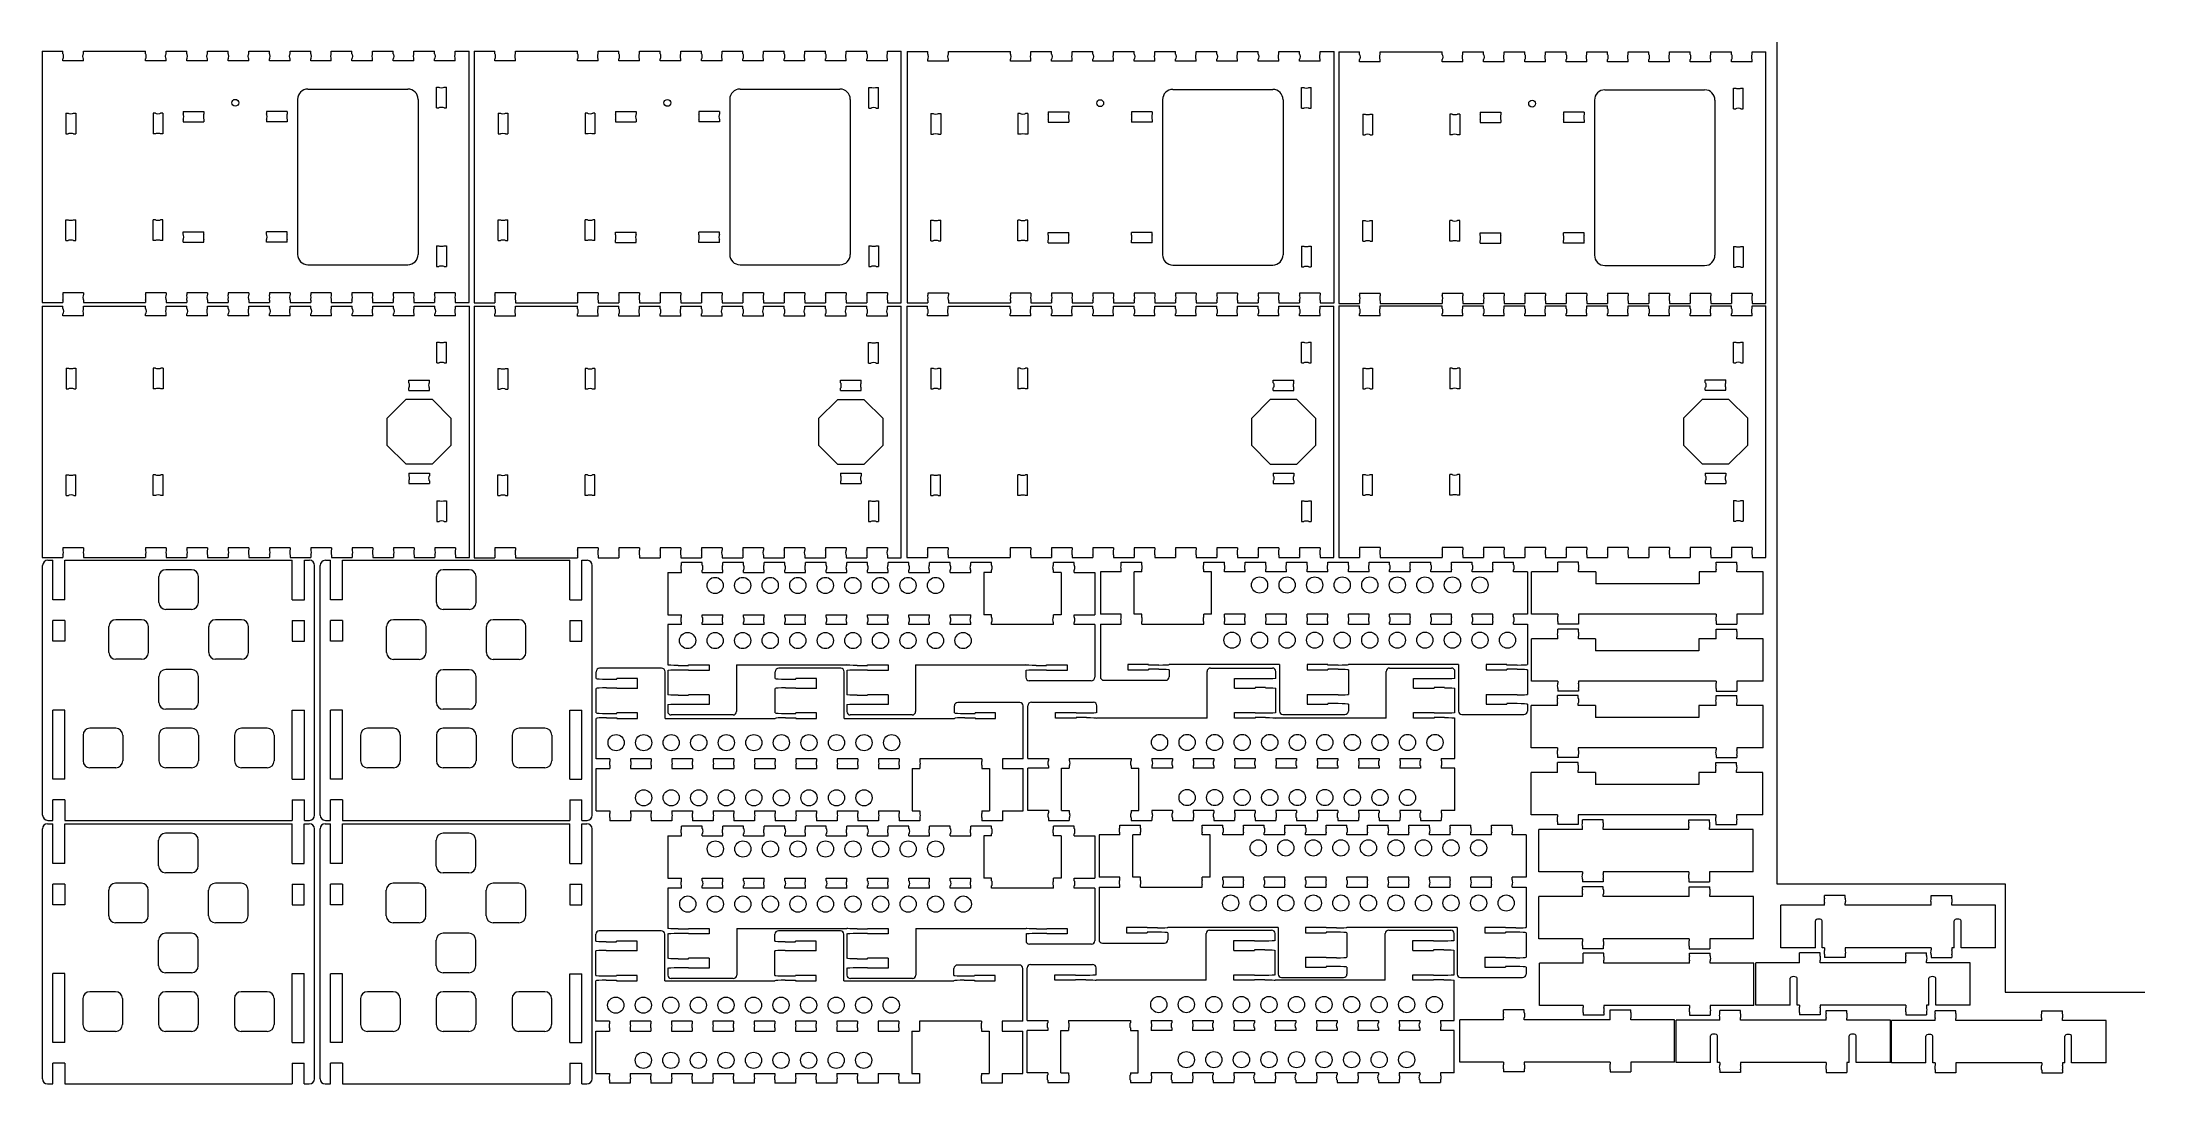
# Model space of a CAD drawing. Header units: millimetres. Extents: x 6 to 617, y 2 to 305.
import ezdxf

# ---------------------------------------------------------------- set-up
doc = ezdxf.new("R2010")
doc.units = ezdxf.units.MM
doc.header["$LTSCALE"] = 12.7
doc.linetypes.add('HIDDEN', pattern=[0.15, 0.1, -0.05])
for name, color, linetype, lineweight in [('Hidden', 7, 'HIDDEN', 15), ('SKETCHED_GEOMETRY', 1, 'Continuous', 15), ('Visible', 1, 'Continuous', 13)]:
    doc.layers.add(name, color=color, linetype=linetype, lineweight=lineweight)

msp = doc.modelspace()

# ---------------------------------------------------------------- linework, layer by layer
at = {"layer": 'Hidden', "color": 5, "linetype": 'Continuous', "lineweight": 15}
for centre in [(62.3, 287.2), (187.79, 287.18), (313.47, 287.09), (438.89, 286.97)]:
    msp.add_circle(centre, 1, dxfattribs=at)
at = {"layer": 'SKETCHED_GEOMETRY'}
for p, q in [((509.95, 304.82), (509.95, 60.46)), ((509.95, 60.46), (576.23, 60.46)), ((576.23, 60.46), (576.23, 29.09)), ((576.23, 29.09), (616.84, 29.09))]:
    msp.add_line(p, q, dxfattribs=at)
at = {"layer": 'Visible'}
for p, q in [((6.2, 302.2), (6.2, 229.2)), ((6.2, 302.2), (12.2, 302.2)), ((12.2, 301.45), (12.2, 302.2)), ((12.2, 299.35), (12.2, 299.95)), ((18.2, 299.35), (12.2, 299.35)), ((18.2, 301.45), (18.2, 302.2)), ((18.2, 302.2), (36.2, 302.2)), ((18.2, 299.35), (18.2, 299.95)), ((36.2, 301.45), (36.2, 302.2)), ((36.2, 299.35), (36.2, 299.95)), ((42.2, 299.35), (36.2, 299.35)), ((42.2, 301.45), (42.2, 302.2)), ((42.2, 302.2), (48.2, 302.2)), ((42.2, 299.35), (42.2, 299.95)), ((48.2, 301.45), (48.2, 302.2)), ((48.2, 299.35), (48.2, 299.95)), ((54.2, 299.35), (48.2, 299.35)), ((54.2, 301.45), (54.2, 302.2)), ((54.2, 302.2), (60.2, 302.2)), ((54.2, 299.35), (54.2, 299.95)), ((60.2, 301.45), (60.2, 302.2)), ((60.2, 299.35), (60.2, 299.95)), ((66.2, 299.35), (60.2, 299.35)), ((66.2, 301.45), (66.2, 302.2)), ((66.2, 302.2), (72.2, 302.2)), ((66.2, 299.35), (66.2, 299.95)), ((72.2, 301.45), (72.2, 302.2)), ((72.2, 299.35), (72.2, 299.95)), ((78.2, 299.35), (72.2, 299.35)), ((78.2, 301.45), (78.2, 302.2)), ((78.2, 302.2), (84.2, 302.2)), ((78.2, 299.35), (78.2, 299.95)), ((84.2, 301.45), (84.2, 302.2)), ((84.2, 299.35), (84.2, 299.95)), ((90.2, 299.35), (84.2, 299.35)), ((90.2, 301.45), (90.2, 302.2)), ((90.2, 302.2), (96.2, 302.2)), ((90.2, 299.35), (90.2, 299.95)), ((96.2, 301.45), (96.2, 302.2)), ((96.2, 299.35), (96.2, 299.95)), ((102.2, 299.35), (96.2, 299.35)), ((102.2, 301.45), (102.2, 302.2)), ((102.2, 302.2), (108.2, 302.2)), ((102.2, 299.35), (102.2, 299.95)), ((108.2, 301.45), (108.2, 302.2)), ((108.2, 299.35), (108.2, 299.95)), ((114.2, 299.35), (108.2, 299.35)), ((114.2, 301.45), (114.2, 302.2)), ((114.2, 302.2), (120.2, 302.2)), ((114.2, 299.35), (114.2, 299.95)), ((120.2, 301.45), (120.2, 302.2)), ((120.2, 299.35), (120.2, 299.95)), ((126.2, 299.35), (120.2, 299.35)), ((126.2, 301.45), (126.2, 302.2)), ((126.2, 302.2), (130.2, 302.2)), ((126.2, 299.35), (126.2, 299.95)), ((130.2, 229.2), (130.2, 302.2)), ((131.69, 302.18), (131.69, 229.18)), ((131.69, 302.18), (137.69, 302.18)), ((137.69, 301.43), (137.69, 302.18)), ((137.69, 299.33), (137.69, 299.93)), ((143.69, 299.33), (137.69, 299.33)), ((143.69, 301.43), (143.69, 302.18)), ((143.69, 302.18), (161.69, 302.18)), ((143.69, 299.33), (143.69, 299.93)), ((161.69, 301.43), (161.69, 302.18)), ((161.69, 299.33), (161.69, 299.93)), ((167.69, 299.33), (161.69, 299.33)), ((167.69, 301.43), (167.69, 302.18)), ((167.69, 302.18), (173.69, 302.18)), ((167.69, 299.33), (167.69, 299.93)), ((173.69, 301.43), (173.69, 302.18)), ((173.69, 299.33), (173.69, 299.93)), ((179.69, 299.33), (173.69, 299.33)), ((179.69, 301.43), (179.69, 302.18)), ((179.69, 302.18), (185.69, 302.18)), ((179.69, 299.33), (179.69, 299.93)), ((185.69, 301.43), (185.69, 302.18)), ((185.69, 299.33), (185.69, 299.93)), ((191.69, 299.33), (185.69, 299.33)), ((191.69, 301.43), (191.69, 302.18)), ((191.69, 302.18), (197.69, 302.18)), ((191.69, 299.33), (191.69, 299.93)), ((197.69, 301.43), (197.69, 302.18)), ((197.69, 299.33), (197.69, 299.93)), ((203.69, 299.33), (197.69, 299.33)), ((203.69, 301.43), (203.69, 302.18)), ((203.69, 302.18), (209.69, 302.18)), ((203.69, 299.33), (203.69, 299.93)), ((209.69, 301.43), (209.69, 302.18)), ((209.69, 299.33), (209.69, 299.93)), ((215.69, 299.33), (209.69, 299.33)), ((215.69, 301.43), (215.69, 302.18)), ((215.69, 302.18), (221.69, 302.18)), ((215.69, 299.33), (215.69, 299.93)), ((221.69, 301.43), (221.69, 302.18)), ((221.69, 299.33), (221.69, 299.93)), ((227.69, 299.33), (221.69, 299.33)), ((227.69, 301.43), (227.69, 302.18)), ((227.69, 302.18), (233.69, 302.18)), ((227.69, 299.33), (227.69, 299.93)), ((233.69, 301.43), (233.69, 302.18)), ((233.69, 299.33), (233.69, 299.93)), ((239.69, 299.33), (233.69, 299.33)), ((239.69, 301.43), (239.69, 302.18)), ((239.69, 302.18), (245.69, 302.18)), ((239.69, 299.33), (239.69, 299.93)), ((245.69, 301.43), (245.69, 302.18)), ((245.69, 299.33), (245.69, 299.93)), ((251.69, 299.33), (245.69, 299.33)), ((251.69, 301.43), (251.69, 302.18)), ((251.69, 302.18), (255.69, 302.18)), ((251.69, 299.33), (251.69, 299.93)), ((255.69, 229.18), (255.69, 302.18)), ((257.37, 302.09), (257.37, 229.09)), ((257.37, 302.09), (263.37, 302.09)), ((263.37, 301.34), (263.37, 302.09)), ((263.37, 299.24), (263.37, 299.84)), ((269.37, 299.24), (263.37, 299.24)), ((269.37, 301.34), (269.37, 302.09)), ((269.37, 302.09), (287.37, 302.09)), ((269.37, 299.24), (269.37, 299.84)), ((287.37, 301.34), (287.37, 302.09)), ((287.37, 299.24), (287.37, 299.84)), ((293.37, 299.24), (287.37, 299.24)), ((293.37, 301.34), (293.37, 302.09)), ((293.37, 302.09), (299.37, 302.09)), ((293.37, 299.24), (293.37, 299.84)), ((299.37, 301.34), (299.37, 302.09)), ((299.37, 299.24), (299.37, 299.84)), ((305.37, 299.24), (299.37, 299.24)), ((305.37, 301.34), (305.37, 302.09)), ((305.37, 302.09), (311.37, 302.09)), ((305.37, 299.24), (305.37, 299.84)), ((311.37, 301.34), (311.37, 302.09)), ((311.37, 299.24), (311.37, 299.84)), ((317.37, 299.24), (311.37, 299.24)), ((317.37, 301.34), (317.37, 302.09)), ((317.37, 302.09), (323.37, 302.09)), ((317.37, 299.24), (317.37, 299.84)), ((323.37, 301.34), (323.37, 302.09)), ((323.37, 299.24), (323.37, 299.84)), ((329.37, 299.24), (323.37, 299.24)), ((329.37, 301.34), (329.37, 302.09)), ((329.37, 302.09), (335.37, 302.09)), ((329.37, 299.24), (329.37, 299.84)), ((335.37, 301.34), (335.37, 302.09)), ((335.37, 299.24), (335.37, 299.84)), ((341.37, 299.24), (335.37, 299.24)), ((341.37, 301.34), (341.37, 302.09)), ((341.37, 302.09), (347.37, 302.09)), ((341.37, 299.24), (341.37, 299.84)), ((347.37, 301.34), (347.37, 302.09)), ((347.37, 299.24), (347.37, 299.84)), ((353.37, 299.24), (347.37, 299.24)), ((353.37, 301.34), (353.37, 302.09)), ((353.37, 302.09), (359.37, 302.09)), ((353.37, 299.24), (353.37, 299.84)), ((359.37, 301.34), (359.37, 302.09)), ((359.37, 299.24), (359.37, 299.84)), ((365.37, 299.24), (359.37, 299.24)), ((365.37, 301.34), (365.37, 302.09)), ((365.37, 302.09), (371.37, 302.09)), ((365.37, 299.24), (365.37, 299.84)), ((371.37, 301.34), (371.37, 302.09)), ((371.37, 299.24), (371.37, 299.84)), ((377.37, 299.24), (371.37, 299.24)), ((377.37, 301.34), (377.37, 302.09)), ((377.37, 302.09), (381.37, 302.09)), ((377.37, 299.24), (377.37, 299.84)), ((381.37, 229.09), (381.37, 302.09)), ((382.79, 301.97), (382.79, 228.97)), ((382.79, 301.97), (388.79, 301.97)), ((388.79, 301.22), (388.79, 301.97)), ((388.79, 299.12), (388.79, 299.72)), ((394.79, 301.22), (394.79, 301.97)), ((394.79, 301.97), (412.79, 301.97)), ((394.79, 299.12), (394.79, 299.72)), ((412.79, 301.22), (412.79, 301.97)), ((412.79, 299.12), (412.79, 299.72)), ((418.79, 301.22), (418.79, 301.97)), ((418.79, 301.97), (424.79, 301.97)), ((418.79, 299.12), (418.79, 299.72)), ((424.79, 301.22), (424.79, 301.97)), ((424.79, 299.12), (424.79, 299.72)), ((430.79, 301.22), (430.79, 301.97)), ((430.79, 301.97), (436.79, 301.97)), ((430.79, 299.12), (430.79, 299.72)), ((436.79, 301.22), (436.79, 301.97)), ((436.79, 299.12), (436.79, 299.72)), ((442.79, 301.22), (442.79, 301.97)), ((442.79, 301.97), (448.79, 301.97)), ((442.79, 299.12), (442.79, 299.72)), ((448.79, 301.22), (448.79, 301.97)), ((448.79, 299.12), (448.79, 299.72)), ((454.79, 301.22), (454.79, 301.97)), ((454.79, 301.97), (460.79, 301.97)), ((454.79, 299.12), (454.79, 299.72)), ((460.79, 301.22), (460.79, 301.97)), ((460.79, 299.12), (460.79, 299.72)), ((466.79, 301.22), (466.79, 301.97)), ((466.79, 301.97), (472.79, 301.97)), ((466.79, 299.12), (466.79, 299.72)), ((472.79, 301.22), (472.79, 301.97)), ((472.79, 299.12), (472.79, 299.72)), ((478.79, 301.22), (478.79, 301.97)), ((478.79, 301.97), (484.79, 301.97)), ((478.79, 299.12), (478.79, 299.72)), ((484.79, 301.22), (484.79, 301.97)), ((484.79, 299.12), (484.79, 299.72)), ((490.79, 301.22), (490.79, 301.97)), ((490.79, 301.97), (496.79, 301.97)), ((490.79, 299.12), (490.79, 299.72)), ((496.79, 301.22), (496.79, 301.97)), ((496.79, 299.12), (496.79, 299.72)), ((502.79, 301.22), (502.79, 301.97)), ((502.79, 301.97), (506.79, 301.97)), ((502.79, 299.12), (502.79, 299.72)), ((506.79, 228.97), (506.79, 301.97)), ((394.79, 299.12), (388.79, 299.12)), ((418.79, 299.12), (412.79, 299.12)), ((430.79, 299.12), (424.79, 299.12)), ((442.79, 299.12), (436.79, 299.12)), ((454.79, 299.12), (448.79, 299.12)), ((466.79, 299.12), (460.79, 299.12)), ((478.79, 299.12), (472.79, 299.12)), ((490.79, 299.12), (484.79, 299.12)), ((502.79, 299.12), (496.79, 299.12)), ((80.4, 288.2), (80.4, 243.2)), ((83.4, 291.2), (112.4, 291.2)), ((115.4, 288.2), (115.4, 243.2)), ((120.75, 285.7), (120.75, 291.7)), ((120.75, 291.7), (121.42, 291.7)), ((122.92, 291.7), (123.6, 291.7)), ((123.6, 285.7), (123.6, 291.7)), ((205.89, 288.18), (205.89, 243.18)), ((208.89, 291.18), (237.89, 291.18)), ((240.89, 288.18), (240.89, 243.18)), ((246.24, 285.68), (246.24, 291.68)), ((246.24, 291.68), (246.91, 291.68)), ((248.41, 291.68), (249.09, 291.68)), ((249.09, 285.68), (249.09, 291.68)), ((331.57, 288.09), (331.57, 243.09)), ((334.57, 291.09), (363.57, 291.09)), ((366.57, 288.09), (366.57, 243.09)), ((371.92, 285.59), (371.92, 291.59)), ((371.92, 291.59), (372.59, 291.59)), ((374.09, 291.59), (374.77, 291.59)), ((374.77, 285.59), (374.77, 291.59)), ((456.99, 287.97), (456.99, 242.97)), ((459.99, 290.97), (488.99, 290.97)), ((491.99, 287.97), (491.99, 242.97)), ((497.34, 285.47), (497.34, 291.47)), ((497.34, 291.47), (498.01, 291.47)), ((499.51, 291.47), (500.19, 291.47)), ((500.19, 285.47), (500.19, 291.47)), ((13.13, 284.16), (13.13, 278.16)), ((13.13, 284.16), (13.8, 284.16)), ((15.3, 284.16), (15.98, 284.16)), ((15.98, 284.16), (15.98, 278.16)), ((38.43, 284.16), (38.43, 278.16)), ((39.1, 284.16), (38.43, 284.16)), ((41.28, 284.16), (40.6, 284.16)), ((41.28, 284.16), (41.28, 278.16)), ((47.2, 284.7), (53.2, 284.7)), ((47.2, 284.7), (47.2, 283.95)), ((47.2, 282.45), (47.2, 281.7)), ((47.2, 281.7), (53.2, 281.7)), ((53.2, 284.7), (53.2, 283.95)), ((53.2, 282.45), (53.2, 281.7)), ((77.4, 284.7), (71.4, 284.7)), ((71.4, 284.7), (71.4, 283.95)), ((71.4, 282.45), (71.4, 281.7)), ((77.4, 281.7), (71.4, 281.7)), ((77.4, 284.7), (77.4, 283.95)), ((77.4, 282.45), (77.4, 281.7)), ((120.75, 285.7), (121.42, 285.7)), ((122.92, 285.7), (123.6, 285.7)), ((138.61, 284.14), (138.61, 278.14)), ((138.61, 284.14), (139.29, 284.14)), ((140.79, 284.14), (141.46, 284.14)), ((141.46, 284.14), (141.46, 278.14)), ((163.91, 284.14), (163.91, 278.14)), ((164.59, 284.14), (163.91, 284.14)), ((166.76, 284.14), (166.09, 284.14)), ((166.76, 284.14), (166.76, 278.14)), ((172.69, 284.68), (178.69, 284.68)), ((172.69, 284.68), (172.69, 283.93)), ((172.69, 282.43), (172.69, 281.68)), ((172.69, 281.68), (178.69, 281.68)), ((178.69, 284.68), (178.69, 283.93)), ((178.69, 282.43), (178.69, 281.68)), ((202.89, 284.68), (196.89, 284.68)), ((196.89, 284.68), (196.89, 283.93)), ((196.89, 282.43), (196.89, 281.68)), ((202.89, 281.68), (196.89, 281.68)), ((202.89, 284.68), (202.89, 283.93)), ((202.89, 282.43), (202.89, 281.68)), ((246.24, 285.68), (246.91, 285.68)), ((248.41, 285.68), (249.09, 285.68)), ((264.29, 284.05), (264.29, 278.05)), ((264.29, 284.05), (264.97, 284.05)), ((266.47, 284.05), (267.14, 284.05)), ((267.14, 284.05), (267.14, 278.05)), ((289.59, 284.05), (289.59, 278.05)), ((290.27, 284.05), (289.59, 284.05)), ((292.44, 284.05), (291.77, 284.05)), ((292.44, 284.05), (292.44, 278.05)), ((298.37, 284.59), (304.37, 284.59)), ((298.37, 284.59), (298.37, 283.84)), ((298.37, 282.34), (298.37, 281.59)), ((298.37, 281.59), (304.37, 281.59)), ((304.37, 284.59), (304.37, 283.84)), ((304.37, 282.34), (304.37, 281.59)), ((328.57, 284.59), (322.57, 284.59)), ((322.57, 284.59), (322.57, 283.84)), ((322.57, 282.34), (322.57, 281.59)), ((328.57, 281.59), (322.57, 281.59)), ((328.57, 284.59), (328.57, 283.84)), ((328.57, 282.34), (328.57, 281.59)), ((371.92, 285.59), (372.59, 285.59)), ((374.09, 285.59), (374.77, 285.59)), ((389.71, 283.93), (389.71, 277.93)), ((389.71, 283.93), (390.39, 283.93)), ((391.89, 283.93), (392.56, 283.93)), ((392.56, 283.93), (392.56, 277.93)), ((415.01, 283.93), (415.01, 277.93)), ((415.69, 283.93), (415.01, 283.93)), ((417.86, 283.93), (417.19, 283.93)), ((417.86, 283.93), (417.86, 277.93)), ((423.79, 284.47), (429.79, 284.47)), ((423.79, 284.47), (423.79, 283.72)), ((423.79, 282.22), (423.79, 281.47)), ((423.79, 281.47), (429.79, 281.47)), ((429.79, 284.47), (429.79, 283.72)), ((429.79, 282.22), (429.79, 281.47)), ((453.99, 284.47), (447.99, 284.47)), ((447.99, 284.47), (447.99, 283.72)), ((447.99, 282.22), (447.99, 281.47)), ((453.99, 281.47), (447.99, 281.47)), ((453.99, 284.47), (453.99, 283.72)), ((453.99, 282.22), (453.99, 281.47)), ((497.34, 285.47), (498.01, 285.47)), ((499.51, 285.47), (500.19, 285.47)), ((13.13, 278.16), (13.8, 278.16)), ((15.3, 278.16), (15.98, 278.16)), ((39.1, 278.16), (38.43, 278.16)), ((41.28, 278.16), (40.6, 278.16)), ((138.61, 278.14), (139.29, 278.14)), ((140.79, 278.14), (141.46, 278.14)), ((164.59, 278.14), (163.91, 278.14)), ((166.76, 278.14), (166.09, 278.14)), ((264.29, 278.05), (264.97, 278.05)), ((266.47, 278.05), (267.14, 278.05)), ((290.27, 278.05), (289.59, 278.05)), ((292.44, 278.05), (291.77, 278.05)), ((389.71, 277.93), (390.39, 277.93)), ((391.89, 277.93), (392.56, 277.93)), ((415.69, 277.93), (415.01, 277.93)), ((417.86, 277.93), (417.19, 277.93)), ((13.13, 253.24), (13.8, 253.24)), ((13.13, 247.24), (13.13, 253.24)), ((15.3, 253.24), (15.98, 253.24)), ((15.98, 247.24), (15.98, 253.24)), ((38.43, 247.24), (38.43, 253.24)), ((39.1, 253.24), (38.43, 253.24)), ((41.28, 253.24), (40.6, 253.24)), ((41.28, 247.24), (41.28, 253.24)), ((138.61, 253.22), (139.29, 253.22)), ((138.61, 247.22), (138.61, 253.22)), ((140.79, 253.22), (141.46, 253.22)), ((141.46, 247.22), (141.46, 253.22)), ((163.91, 247.22), (163.91, 253.22)), ((164.59, 253.22), (163.91, 253.22)), ((166.76, 253.22), (166.09, 253.22)), ((166.76, 247.22), (166.76, 253.22)), ((264.29, 253.13), (264.97, 253.13)), ((264.29, 247.13), (264.29, 253.13)), ((266.47, 253.13), (267.14, 253.13)), ((267.14, 247.13), (267.14, 253.13)), ((289.59, 247.13), (289.59, 253.13)), ((290.27, 253.13), (289.59, 253.13)), ((292.44, 253.13), (291.77, 253.13)), ((292.44, 247.13), (292.44, 253.13)), ((389.71, 253.01), (390.39, 253.01)), ((389.71, 247.01), (389.71, 253.01)), ((391.89, 253.01), (392.56, 253.01)), ((392.56, 247.01), (392.56, 253.01)), ((415.01, 247.01), (415.01, 253.01)), ((415.69, 253.01), (415.01, 253.01)), ((417.86, 253.01), (417.19, 253.01)), ((417.86, 247.01), (417.86, 253.01)), ((13.13, 247.24), (13.8, 247.24)), ((15.3, 247.24), (15.98, 247.24)), ((39.1, 247.24), (38.43, 247.24)), ((41.28, 247.24), (40.6, 247.24)), ((47.2, 249.7), (53.2, 249.7)), ((47.2, 248.95), (47.2, 249.7)), ((47.2, 246.7), (47.2, 247.45)), ((47.2, 246.7), (53.2, 246.7)), ((53.2, 248.95), (53.2, 249.7)), ((53.2, 246.7), (53.2, 247.45)), ((77.4, 249.7), (71.4, 249.7)), ((71.4, 248.95), (71.4, 249.7)), ((71.4, 246.7), (71.4, 247.45)), ((77.4, 246.7), (71.4, 246.7)), ((77.4, 248.95), (77.4, 249.7)), ((77.4, 246.7), (77.4, 247.45)), ((120.75, 245.7), (120.75, 239.7)), ((120.75, 245.7), (121.42, 245.7)), ((122.92, 245.7), (123.6, 245.7)), ((123.6, 245.7), (123.6, 239.7)), ((138.61, 247.22), (139.29, 247.22)), ((140.79, 247.22), (141.46, 247.22)), ((164.59, 247.22), (163.91, 247.22)), ((166.76, 247.22), (166.09, 247.22)), ((172.69, 249.68), (178.69, 249.68)), ((172.69, 248.93), (172.69, 249.68)), ((172.69, 246.68), (172.69, 247.43)), ((172.69, 246.68), (178.69, 246.68)), ((178.69, 248.93), (178.69, 249.68)), ((178.69, 246.68), (178.69, 247.43)), ((202.89, 249.68), (196.89, 249.68)), ((196.89, 248.93), (196.89, 249.68)), ((196.89, 246.68), (196.89, 247.43)), ((202.89, 246.68), (196.89, 246.68)), ((202.89, 248.93), (202.89, 249.68)), ((202.89, 246.68), (202.89, 247.43)), ((246.24, 245.68), (246.24, 239.68)), ((246.24, 245.68), (246.91, 245.68)), ((248.41, 245.68), (249.09, 245.68)), ((249.09, 245.68), (249.09, 239.68)), ((264.29, 247.13), (264.97, 247.13)), ((266.47, 247.13), (267.14, 247.13)), ((290.27, 247.13), (289.59, 247.13)), ((292.44, 247.13), (291.77, 247.13)), ((298.37, 249.59), (304.37, 249.59)), ((298.37, 248.84), (298.37, 249.59)), ((298.37, 246.59), (298.37, 247.34)), ((298.37, 246.59), (304.37, 246.59)), ((304.37, 248.84), (304.37, 249.59)), ((304.37, 246.59), (304.37, 247.34)), ((328.57, 249.59), (322.57, 249.59)), ((322.57, 248.84), (322.57, 249.59)), ((322.57, 246.59), (322.57, 247.34)), ((328.57, 246.59), (322.57, 246.59)), ((328.57, 248.84), (328.57, 249.59)), ((328.57, 246.59), (328.57, 247.34)), ((371.92, 245.59), (371.92, 239.59)), ((371.92, 245.59), (372.59, 245.59)), ((374.09, 245.59), (374.77, 245.59)), ((374.77, 245.59), (374.77, 239.59)), ((389.71, 247.01), (390.39, 247.01)), ((391.89, 247.01), (392.56, 247.01)), ((415.69, 247.01), (415.01, 247.01)), ((417.86, 247.01), (417.19, 247.01)), ((423.79, 249.47), (429.79, 249.47)), ((423.79, 248.72), (423.79, 249.47)), ((423.79, 246.47), (423.79, 247.22)), ((423.79, 246.47), (429.79, 246.47)), ((429.79, 248.72), (429.79, 249.47)), ((429.79, 246.47), (429.79, 247.22)), ((453.99, 249.47), (447.99, 249.47)), ((447.99, 248.72), (447.99, 249.47)), ((447.99, 246.47), (447.99, 247.22)), ((453.99, 246.47), (447.99, 246.47)), ((453.99, 248.72), (453.99, 249.47)), ((453.99, 246.47), (453.99, 247.22)), ((497.34, 245.47), (497.34, 239.47)), ((497.34, 245.47), (498.01, 245.47)), ((499.51, 245.47), (500.19, 245.47)), ((500.19, 245.47), (500.19, 239.47)), ((83.4, 240.2), (112.4, 240.2)), ((120.75, 239.7), (121.42, 239.7)), ((122.92, 239.7), (123.6, 239.7)), ((208.89, 240.18), (237.89, 240.18)), ((246.24, 239.68), (246.91, 239.68)), ((248.41, 239.68), (249.09, 239.68)), ((334.57, 240.09), (363.57, 240.09)), ((371.92, 239.59), (372.59, 239.59)), ((374.09, 239.59), (374.77, 239.59)), ((459.99, 239.97), (488.99, 239.97)), ((497.34, 239.47), (498.01, 239.47)), ((499.51, 239.47), (500.19, 239.47)), ((18.2, 232.05), (12.2, 232.05)), ((12.2, 232.05), (12.2, 231.45)), ((18.2, 232.05), (18.2, 231.45)), ((42.2, 232.05), (36.2, 232.05)), ((36.2, 232.05), (36.2, 231.45)), ((42.2, 232.05), (42.2, 231.45)), ((54.2, 232.05), (48.2, 232.05)), ((48.2, 232.05), (48.2, 231.45)), ((54.2, 232.05), (54.2, 231.45)), ((66.2, 232.05), (60.2, 232.05)), ((60.2, 232.05), (60.2, 231.45)), ((66.2, 232.05), (66.2, 231.45)), ((78.2, 232.05), (72.2, 232.05)), ((72.2, 232.05), (72.2, 231.45)), ((78.2, 232.05), (78.2, 231.45)), ((90.2, 232.05), (84.2, 232.05)), ((84.2, 232.05), (84.2, 231.45)), ((90.2, 232.05), (90.2, 231.45)), ((102.2, 232.05), (96.2, 232.05)), ((96.2, 232.05), (96.2, 231.45)), ((102.2, 232.05), (102.2, 231.45)), ((114.2, 232.05), (108.2, 232.05)), ((108.2, 232.05), (108.2, 231.45)), ((114.2, 232.05), (114.2, 231.45)), ((126.2, 232.05), (120.2, 232.05)), ((120.2, 232.05), (120.2, 231.45)), ((126.2, 232.05), (126.2, 231.45)), ((6.2, 229.2), (12.2, 229.2)), ((6.28, 228.21), (6.28, 155.21)), ((6.28, 228.21), (12.28, 228.21)), ((12.2, 229.95), (12.2, 229.2)), ((12.28, 227.46), (12.28, 228.21)), ((12.28, 225.36), (12.28, 225.96)), ((18.2, 229.95), (18.2, 229.2)), ((18.2, 229.2), (36.2, 229.2)), ((18.28, 227.46), (18.28, 228.21)), ((18.28, 228.21), (36.28, 228.21)), ((18.28, 225.36), (18.28, 225.96)), ((36.2, 229.95), (36.2, 229.2)), ((36.28, 227.46), (36.28, 228.21)), ((36.28, 225.36), (36.28, 225.96)), ((42.2, 229.95), (42.2, 229.2)), ((42.2, 229.2), (48.2, 229.2)), ((42.28, 227.46), (42.28, 228.21)), ((42.28, 228.21), (48.28, 228.21)), ((42.28, 225.36), (42.28, 225.96)), ((48.2, 229.95), (48.2, 229.2)), ((48.28, 227.46), (48.28, 228.21)), ((48.28, 225.36), (48.28, 225.96)), ((54.2, 229.95), (54.2, 229.2)), ((54.2, 229.2), (60.2, 229.2)), ((54.28, 227.46), (54.28, 228.21)), ((54.28, 228.21), (60.28, 228.21)), ((54.28, 225.36), (54.28, 225.96)), ((60.2, 229.95), (60.2, 229.2)), ((60.28, 227.46), (60.28, 228.21)), ((60.28, 225.36), (60.28, 225.96)), ((66.2, 229.95), (66.2, 229.2)), ((66.2, 229.2), (72.2, 229.2)), ((66.28, 227.46), (66.28, 228.21)), ((66.28, 228.21), (72.28, 228.21)), ((66.28, 225.36), (66.28, 225.96)), ((72.2, 229.95), (72.2, 229.2)), ((72.28, 227.46), (72.28, 228.21)), ((72.28, 225.36), (72.28, 225.96)), ((78.2, 229.95), (78.2, 229.2)), ((78.2, 229.2), (84.2, 229.2)), ((78.28, 227.46), (78.28, 228.21)), ((78.28, 228.21), (84.28, 228.21)), ((78.28, 225.36), (78.28, 225.96)), ((84.2, 229.95), (84.2, 229.2)), ((84.28, 227.46), (84.28, 228.21)), ((84.28, 225.36), (84.28, 225.96)), ((90.2, 229.95), (90.2, 229.2)), ((90.2, 229.2), (96.2, 229.2)), ((90.28, 227.46), (90.28, 228.21)), ((90.28, 228.21), (96.28, 228.21)), ((90.28, 225.36), (90.28, 225.96)), ((96.2, 229.95), (96.2, 229.2)), ((96.28, 227.46), (96.28, 228.21)), ((96.28, 225.36), (96.28, 225.96)), ((102.2, 229.95), (102.2, 229.2)), ((102.2, 229.2), (108.2, 229.2)), ((102.28, 227.46), (102.28, 228.21)), ((102.28, 228.21), (108.28, 228.21)), ((102.28, 225.36), (102.28, 225.96)), ((108.2, 229.95), (108.2, 229.2)), ((108.28, 227.46), (108.28, 228.21)), ((108.28, 225.36), (108.28, 225.96)), ((114.2, 229.95), (114.2, 229.2)), ((114.2, 229.2), (120.2, 229.2)), ((114.28, 227.46), (114.28, 228.21)), ((114.28, 228.21), (120.28, 228.21)), ((114.28, 225.36), (114.28, 225.96)), ((120.2, 229.95), (120.2, 229.2)), ((120.28, 227.46), (120.28, 228.21)), ((120.28, 225.36), (120.28, 225.96)), ((126.2, 229.95), (126.2, 229.2)), ((126.2, 229.2), (130.2, 229.2)), ((126.28, 227.46), (126.28, 228.21)), ((126.28, 228.21), (130.28, 228.21)), ((126.28, 225.36), (126.28, 225.96)), ((130.28, 155.21), (130.28, 228.21)), ((131.67, 228.15), (131.67, 155.15)), ((131.67, 228.15), (137.67, 228.15)), ((131.69, 229.18), (137.69, 229.18)), ((137.67, 227.4), (137.67, 228.15)), ((143.69, 232.03), (137.69, 232.03)), ((137.69, 232.03), (137.69, 231.43)), ((137.69, 229.93), (137.69, 229.18)), ((143.67, 227.4), (143.67, 228.15)), ((143.67, 228.15), (161.67, 228.15)), ((143.69, 232.03), (143.69, 231.43)), ((143.69, 229.93), (143.69, 229.18)), ((143.69, 229.18), (161.69, 229.18)), ((161.67, 227.4), (161.67, 228.15)), ((167.69, 232.03), (161.69, 232.03)), ((161.69, 232.03), (161.69, 231.43)), ((161.69, 229.93), (161.69, 229.18)), ((167.67, 227.4), (167.67, 228.15)), ((167.67, 228.15), (173.67, 228.15)), ((167.69, 232.03), (167.69, 231.43)), ((167.69, 229.93), (167.69, 229.18)), ((167.69, 229.18), (173.69, 229.18)), ((173.67, 227.4), (173.67, 228.15)), ((179.69, 232.03), (173.69, 232.03)), ((173.69, 232.03), (173.69, 231.43)), ((173.69, 229.93), (173.69, 229.18)), ((179.67, 227.4), (179.67, 228.15)), ((179.67, 228.15), (185.67, 228.15)), ((179.69, 232.03), (179.69, 231.43)), ((179.69, 229.93), (179.69, 229.18)), ((179.69, 229.18), (185.69, 229.18)), ((185.67, 227.4), (185.67, 228.15)), ((191.69, 232.03), (185.69, 232.03)), ((185.69, 232.03), (185.69, 231.43)), ((185.69, 229.93), (185.69, 229.18)), ((191.67, 227.4), (191.67, 228.15)), ((191.67, 228.15), (197.67, 228.15)), ((191.69, 232.03), (191.69, 231.43)), ((191.69, 229.93), (191.69, 229.18)), ((191.69, 229.18), (197.69, 229.18)), ((197.67, 227.4), (197.67, 228.15)), ((203.69, 232.03), (197.69, 232.03)), ((197.69, 232.03), (197.69, 231.43)), ((197.69, 229.93), (197.69, 229.18)), ((203.67, 227.4), (203.67, 228.15)), ((203.67, 228.15), (209.67, 228.15)), ((203.69, 232.03), (203.69, 231.43)), ((203.69, 229.93), (203.69, 229.18)), ((203.69, 229.18), (209.69, 229.18)), ((209.67, 227.4), (209.67, 228.15)), ((215.69, 232.03), (209.69, 232.03)), ((209.69, 232.03), (209.69, 231.43)), ((209.69, 229.93), (209.69, 229.18)), ((215.67, 227.4), (215.67, 228.15)), ((215.67, 228.15), (221.67, 228.15)), ((215.69, 232.03), (215.69, 231.43)), ((215.69, 229.93), (215.69, 229.18)), ((215.69, 229.18), (221.69, 229.18)), ((221.67, 227.4), (221.67, 228.15)), ((227.69, 232.03), (221.69, 232.03)), ((221.69, 232.03), (221.69, 231.43)), ((221.69, 229.93), (221.69, 229.18)), ((227.67, 227.4), (227.67, 228.15)), ((227.67, 228.15), (233.67, 228.15)), ((227.69, 232.03), (227.69, 231.43)), ((227.69, 229.93), (227.69, 229.18)), ((227.69, 229.18), (233.69, 229.18)), ((233.67, 227.4), (233.67, 228.15)), ((239.69, 232.03), (233.69, 232.03)), ((233.69, 232.03), (233.69, 231.43)), ((233.69, 229.93), (233.69, 229.18)), ((239.67, 227.4), (239.67, 228.15)), ((239.67, 228.15), (245.67, 228.15)), ((239.69, 232.03), (239.69, 231.43)), ((239.69, 229.93), (239.69, 229.18)), ((239.69, 229.18), (245.69, 229.18)), ((245.67, 227.4), (245.67, 228.15)), ((251.69, 232.03), (245.69, 232.03)), ((245.69, 232.03), (245.69, 231.43)), ((245.69, 229.93), (245.69, 229.18)), ((251.67, 227.4), (251.67, 228.15)), ((251.67, 228.15), (255.67, 228.15)), ((251.69, 232.03), (251.69, 231.43)), ((251.69, 229.93), (251.69, 229.18)), ((251.69, 229.18), (255.69, 229.18)), ((255.67, 155.15), (255.67, 228.15)), ((257.33, 228.18), (257.33, 155.18)), ((257.33, 228.18), (263.33, 228.18)), ((257.37, 229.09), (263.37, 229.09)), ((263.33, 227.43), (263.33, 228.18)), ((269.37, 231.94), (263.37, 231.94)), ((263.37, 231.94), (263.37, 231.34)), ((263.37, 229.84), (263.37, 229.09)), ((269.33, 227.43), (269.33, 228.18)), ((269.33, 228.18), (287.33, 228.18)), ((269.37, 231.94), (269.37, 231.34)), ((269.37, 229.84), (269.37, 229.09)), ((269.37, 229.09), (287.37, 229.09)), ((287.33, 227.43), (287.33, 228.18)), ((293.37, 231.94), (287.37, 231.94)), ((287.37, 231.94), (287.37, 231.34)), ((287.37, 229.84), (287.37, 229.09)), ((293.33, 227.43), (293.33, 228.18)), ((293.33, 228.18), (299.33, 228.18)), ((293.37, 231.94), (293.37, 231.34)), ((293.37, 229.84), (293.37, 229.09)), ((293.37, 229.09), (299.37, 229.09)), ((299.33, 227.43), (299.33, 228.18)), ((305.37, 231.94), (299.37, 231.94)), ((299.37, 231.94), (299.37, 231.34)), ((299.37, 229.84), (299.37, 229.09)), ((305.33, 227.43), (305.33, 228.18)), ((305.33, 228.18), (311.33, 228.18)), ((305.37, 231.94), (305.37, 231.34)), ((305.37, 229.84), (305.37, 229.09)), ((305.37, 229.09), (311.37, 229.09)), ((311.33, 227.43), (311.33, 228.18)), ((317.37, 231.94), (311.37, 231.94)), ((311.37, 231.94), (311.37, 231.34)), ((311.37, 229.84), (311.37, 229.09)), ((317.33, 227.43), (317.33, 228.18)), ((317.33, 228.18), (323.33, 228.18)), ((317.37, 231.94), (317.37, 231.34)), ((317.37, 229.84), (317.37, 229.09)), ((317.37, 229.09), (323.37, 229.09)), ((323.33, 227.43), (323.33, 228.18)), ((329.37, 231.94), (323.37, 231.94)), ((323.37, 231.94), (323.37, 231.34)), ((323.37, 229.84), (323.37, 229.09)), ((329.33, 227.43), (329.33, 228.18)), ((329.33, 228.18), (335.33, 228.18)), ((329.37, 231.94), (329.37, 231.34)), ((329.37, 229.84), (329.37, 229.09)), ((329.37, 229.09), (335.37, 229.09)), ((335.33, 227.43), (335.33, 228.18)), ((341.37, 231.94), (335.37, 231.94)), ((335.37, 231.94), (335.37, 231.34)), ((335.37, 229.84), (335.37, 229.09)), ((341.33, 227.43), (341.33, 228.18)), ((341.33, 228.18), (347.33, 228.18)), ((341.37, 231.94), (341.37, 231.34)), ((341.37, 229.84), (341.37, 229.09)), ((341.37, 229.09), (347.37, 229.09)), ((347.33, 227.43), (347.33, 228.18)), ((353.37, 231.94), (347.37, 231.94)), ((347.37, 231.94), (347.37, 231.34)), ((347.37, 229.84), (347.37, 229.09)), ((353.33, 227.43), (353.33, 228.18)), ((353.33, 228.18), (359.33, 228.18)), ((353.37, 231.94), (353.37, 231.34)), ((353.37, 229.84), (353.37, 229.09)), ((353.37, 229.09), (359.37, 229.09)), ((359.33, 227.43), (359.33, 228.18)), ((365.37, 231.94), (359.37, 231.94)), ((359.37, 231.94), (359.37, 231.34)), ((359.37, 229.84), (359.37, 229.09)), ((365.33, 227.43), (365.33, 228.18)), ((365.33, 228.18), (371.33, 228.18)), ((365.37, 231.94), (365.37, 231.34)), ((365.37, 229.84), (365.37, 229.09)), ((365.37, 229.09), (371.37, 229.09)), ((371.33, 227.43), (371.33, 228.18)), ((377.37, 231.94), (371.37, 231.94)), ((371.37, 231.94), (371.37, 231.34)), ((371.37, 229.84), (371.37, 229.09)), ((377.33, 227.43), (377.33, 228.18)), ((377.33, 228.18), (381.33, 228.18)), ((377.37, 231.94), (377.37, 231.34)), ((377.37, 229.84), (377.37, 229.09)), ((377.37, 229.09), (381.37, 229.09)), ((381.33, 155.18), (381.33, 228.18)), ((382.78, 228.24), (382.78, 155.24)), ((382.78, 228.24), (388.78, 228.24)), ((382.79, 228.97), (388.79, 228.97)), ((388.78, 227.49), (388.78, 228.24)), ((388.78, 225.39), (388.78, 225.99)), ((394.79, 231.82), (388.79, 231.82)), ((388.79, 231.82), (388.79, 231.22)), ((388.79, 229.72), (388.79, 228.97)), ((394.78, 227.49), (394.78, 228.24)), ((394.78, 228.24), (412.78, 228.24)), ((394.78, 225.39), (394.78, 225.99)), ((394.79, 231.82), (394.79, 231.22)), ((394.79, 229.72), (394.79, 228.97)), ((394.79, 228.97), (412.79, 228.97)), ((412.78, 227.49), (412.78, 228.24)), ((412.78, 225.39), (412.78, 225.99)), ((418.79, 231.82), (412.79, 231.82)), ((412.79, 231.82), (412.79, 231.22)), ((412.79, 229.72), (412.79, 228.97)), ((418.78, 227.49), (418.78, 228.24)), ((418.78, 228.24), (424.78, 228.24)), ((418.78, 225.39), (418.78, 225.99)), ((418.79, 231.82), (418.79, 231.22)), ((418.79, 229.72), (418.79, 228.97)), ((418.79, 228.97), (424.79, 228.97)), ((424.78, 227.49), (424.78, 228.24)), ((424.78, 225.39), (424.78, 225.99)), ((430.79, 231.82), (424.79, 231.82)), ((424.79, 231.82), (424.79, 231.22)), ((424.79, 229.72), (424.79, 228.97)), ((430.78, 227.49), (430.78, 228.24)), ((430.78, 228.24), (436.78, 228.24)), ((430.78, 225.39), (430.78, 225.99)), ((430.79, 231.82), (430.79, 231.22)), ((430.79, 229.72), (430.79, 228.97)), ((430.79, 228.97), (436.79, 228.97)), ((436.78, 227.49), (436.78, 228.24)), ((436.78, 225.39), (436.78, 225.99)), ((442.79, 231.82), (436.79, 231.82)), ((436.79, 231.82), (436.79, 231.22)), ((436.79, 229.72), (436.79, 228.97)), ((442.78, 227.49), (442.78, 228.24)), ((442.78, 228.24), (448.78, 228.24)), ((442.78, 225.39), (442.78, 225.99)), ((442.79, 231.82), (442.79, 231.22)), ((442.79, 229.72), (442.79, 228.97)), ((442.79, 228.97), (448.79, 228.97)), ((448.78, 227.49), (448.78, 228.24)), ((448.78, 225.39), (448.78, 225.99)), ((454.79, 231.82), (448.79, 231.82)), ((448.79, 231.82), (448.79, 231.22)), ((448.79, 229.72), (448.79, 228.97)), ((454.78, 227.49), (454.78, 228.24)), ((454.78, 228.24), (460.78, 228.24)), ((454.78, 225.39), (454.78, 225.99)), ((454.79, 231.82), (454.79, 231.22)), ((454.79, 229.72), (454.79, 228.97)), ((454.79, 228.97), (460.79, 228.97)), ((460.78, 227.49), (460.78, 228.24)), ((460.78, 225.39), (460.78, 225.99)), ((466.79, 231.82), (460.79, 231.82)), ((460.79, 231.82), (460.79, 231.22)), ((460.79, 229.72), (460.79, 228.97)), ((466.78, 227.49), (466.78, 228.24)), ((466.78, 228.24), (472.78, 228.24)), ((466.78, 225.39), (466.78, 225.99)), ((466.79, 231.82), (466.79, 231.22)), ((466.79, 229.72), (466.79, 228.97)), ((466.79, 228.97), (472.79, 228.97)), ((472.78, 227.49), (472.78, 228.24)), ((472.78, 225.39), (472.78, 225.99)), ((478.79, 231.82), (472.79, 231.82)), ((472.79, 231.82), (472.79, 231.22)), ((472.79, 229.72), (472.79, 228.97)), ((478.78, 227.49), (478.78, 228.24)), ((478.78, 228.24), (484.78, 228.24)), ((478.78, 225.39), (478.78, 225.99)), ((478.79, 231.82), (478.79, 231.22)), ((478.79, 229.72), (478.79, 228.97)), ((478.79, 228.97), (484.79, 228.97)), ((484.78, 227.49), (484.78, 228.24)), ((484.78, 225.39), (484.78, 225.99)), ((490.79, 231.82), (484.79, 231.82)), ((484.79, 231.82), (484.79, 231.22)), ((484.79, 229.72), (484.79, 228.97)), ((490.78, 227.49), (490.78, 228.24)), ((490.78, 228.24), (496.78, 228.24)), ((490.78, 225.39), (490.78, 225.99)), ((490.79, 231.82), (490.79, 231.22)), ((490.79, 229.72), (490.79, 228.97)), ((490.79, 228.97), (496.79, 228.97)), ((496.78, 227.49), (496.78, 228.24)), ((496.78, 225.39), (496.78, 225.99)), ((502.79, 231.82), (496.79, 231.82)), ((496.79, 231.82), (496.79, 231.22)), ((496.79, 229.72), (496.79, 228.97)), ((502.78, 227.49), (502.78, 228.24)), ((502.78, 228.24), (506.78, 228.24)), ((502.78, 225.39), (502.78, 225.99)), ((502.79, 231.82), (502.79, 231.22)), ((502.79, 229.72), (502.79, 228.97)), ((502.79, 228.97), (506.79, 228.97)), ((506.78, 155.24), (506.78, 228.24)), ((18.28, 225.36), (12.28, 225.36)), ((42.28, 225.36), (36.28, 225.36)), ((54.28, 225.36), (48.28, 225.36)), ((66.28, 225.36), (60.28, 225.36)), ((78.28, 225.36), (72.28, 225.36)), ((90.28, 225.36), (84.28, 225.36)), ((102.28, 225.36), (96.28, 225.36)), ((114.28, 225.36), (108.28, 225.36)), ((126.28, 225.36), (120.28, 225.36)), ((137.67, 225.3), (137.67, 225.9)), ((143.67, 225.3), (137.67, 225.3)), ((143.67, 225.3), (143.67, 225.9)), ((161.67, 225.3), (161.67, 225.9)), ((167.67, 225.3), (161.67, 225.3)), ((167.67, 225.3), (167.67, 225.9)), ((173.67, 225.3), (173.67, 225.9)), ((179.67, 225.3), (173.67, 225.3)), ((179.67, 225.3), (179.67, 225.9)), ((185.67, 225.3), (185.67, 225.9)), ((191.67, 225.3), (185.67, 225.3)), ((191.67, 225.3), (191.67, 225.9)), ((197.67, 225.3), (197.67, 225.9)), ((203.67, 225.3), (197.67, 225.3)), ((203.67, 225.3), (203.67, 225.9)), ((209.67, 225.3), (209.67, 225.9)), ((215.67, 225.3), (209.67, 225.3)), ((215.67, 225.3), (215.67, 225.9)), ((221.67, 225.3), (221.67, 225.9)), ((227.67, 225.3), (221.67, 225.3)), ((227.67, 225.3), (227.67, 225.9)), ((233.67, 225.3), (233.67, 225.9)), ((239.67, 225.3), (233.67, 225.3)), ((239.67, 225.3), (239.67, 225.9)), ((245.67, 225.3), (245.67, 225.9)), ((251.67, 225.3), (245.67, 225.3)), ((251.67, 225.3), (251.67, 225.9)), ((263.33, 225.33), (263.33, 225.93)), ((269.33, 225.33), (263.33, 225.33)), ((269.33, 225.33), (269.33, 225.93)), ((287.33, 225.33), (287.33, 225.93)), ((293.33, 225.33), (287.33, 225.33)), ((293.33, 225.33), (293.33, 225.93)), ((299.33, 225.33), (299.33, 225.93)), ((305.33, 225.33), (299.33, 225.33)), ((305.33, 225.33), (305.33, 225.93)), ((311.33, 225.33), (311.33, 225.93)), ((317.33, 225.33), (311.33, 225.33)), ((317.33, 225.33), (317.33, 225.93)), ((323.33, 225.33), (323.33, 225.93)), ((329.33, 225.33), (323.33, 225.33)), ((329.33, 225.33), (329.33, 225.93)), ((335.33, 225.33), (335.33, 225.93)), ((341.33, 225.33), (335.33, 225.33)), ((341.33, 225.33), (341.33, 225.93)), ((347.33, 225.33), (347.33, 225.93)), ((353.33, 225.33), (347.33, 225.33)), ((353.33, 225.33), (353.33, 225.93)), ((359.33, 225.33), (359.33, 225.93)), ((365.33, 225.33), (359.33, 225.33)), ((365.33, 225.33), (365.33, 225.93)), ((371.33, 225.33), (371.33, 225.93)), ((377.33, 225.33), (371.33, 225.33)), ((377.33, 225.33), (377.33, 225.93)), ((394.78, 225.39), (388.78, 225.39)), ((418.78, 225.39), (412.78, 225.39)), ((430.78, 225.39), (424.78, 225.39)), ((442.78, 225.39), (436.78, 225.39)), ((454.78, 225.39), (448.78, 225.39)), ((466.78, 225.39), (460.78, 225.39)), ((478.78, 225.39), (472.78, 225.39)), ((490.78, 225.39), (484.78, 225.39)), ((502.78, 225.39), (496.78, 225.39)), ((120.83, 211.71), (120.83, 217.71)), ((120.83, 217.71), (121.5, 217.71)), ((123, 217.71), (123.68, 217.71)), ((123.68, 211.71), (123.68, 217.71)), ((246.22, 211.65), (246.22, 217.65)), ((246.22, 217.65), (246.89, 217.65)), ((248.39, 217.65), (249.07, 217.65)), ((249.07, 211.65), (249.07, 217.65)), ((371.88, 211.68), (371.88, 217.68)), ((371.88, 217.68), (372.55, 217.68)), ((374.05, 217.68), (374.73, 217.68)), ((374.73, 211.68), (374.73, 217.68)), ((497.33, 211.74), (497.33, 217.74)), ((497.33, 217.74), (498, 217.74)), ((499.5, 217.74), (500.18, 217.74)), ((500.18, 211.74), (500.18, 217.74)), ((13.2, 210.17), (13.2, 204.17)), ((13.2, 210.17), (13.88, 210.17)), ((15.38, 210.17), (16.05, 210.17)), ((16.05, 210.17), (16.05, 204.17)), ((38.5, 210.17), (38.5, 204.17)), ((39.18, 210.17), (38.5, 210.17)), ((41.35, 210.17), (40.68, 210.17)), ((41.35, 210.17), (41.35, 204.17)), ((120.83, 211.71), (121.5, 211.71)), ((123, 211.71), (123.68, 211.71)), ((138.59, 210.11), (138.59, 204.11)), ((138.59, 210.11), (139.27, 210.11)), ((140.77, 210.11), (141.44, 210.11)), ((141.44, 210.11), (141.44, 204.11)), ((163.89, 210.11), (163.89, 204.11)), ((164.57, 210.11), (163.89, 210.11)), ((166.74, 210.11), (166.07, 210.11)), ((166.74, 210.11), (166.74, 204.11)), ((246.22, 211.65), (246.89, 211.65)), ((248.39, 211.65), (249.07, 211.65)), ((264.25, 210.14), (264.25, 204.14)), ((264.25, 210.14), (264.93, 210.14)), ((266.43, 210.14), (267.1, 210.14)), ((267.1, 210.14), (267.1, 204.14)), ((289.55, 210.14), (289.55, 204.14)), ((290.23, 210.14), (289.55, 210.14)), ((292.4, 210.14), (291.73, 210.14)), ((292.4, 210.14), (292.4, 204.14)), ((371.88, 211.68), (372.55, 211.68)), ((374.05, 211.68), (374.73, 211.68)), ((389.7, 210.2), (389.7, 204.2)), ((389.7, 210.2), (390.38, 210.2)), ((391.88, 210.2), (392.55, 210.2)), ((392.55, 210.2), (392.55, 204.2)), ((415, 210.2), (415, 204.2)), ((415.68, 210.2), (415, 210.2)), ((417.85, 210.2), (417.18, 210.2)), ((417.85, 210.2), (417.85, 204.2)), ((497.33, 211.74), (498, 211.74)), ((499.5, 211.74), (500.18, 211.74)), ((13.2, 204.17), (13.88, 204.17)), ((15.38, 204.17), (16.05, 204.17)), ((39.18, 204.17), (38.5, 204.17)), ((41.35, 204.17), (40.68, 204.17)), ((112.68, 206.71), (118.68, 206.71)), ((112.68, 205.96), (112.68, 206.71)), ((112.68, 203.71), (112.68, 204.46)), ((112.68, 203.71), (118.68, 203.71)), ((118.68, 205.96), (118.68, 206.71)), ((118.68, 203.71), (118.68, 204.46)), ((138.59, 204.11), (139.27, 204.11)), ((140.77, 204.11), (141.44, 204.11)), ((164.57, 204.11), (163.89, 204.11)), ((166.74, 204.11), (166.07, 204.11)), ((238.07, 206.65), (244.07, 206.65)), ((238.07, 205.9), (238.07, 206.65)), ((238.07, 203.65), (238.07, 204.4)), ((238.07, 203.65), (244.07, 203.65)), ((244.07, 205.9), (244.07, 206.65)), ((244.07, 203.65), (244.07, 204.4)), ((264.25, 204.14), (264.93, 204.14)), ((266.43, 204.14), (267.1, 204.14)), ((290.23, 204.14), (289.55, 204.14)), ((292.4, 204.14), (291.73, 204.14)), ((363.73, 206.68), (369.73, 206.68)), ((363.73, 205.93), (363.73, 206.68)), ((363.73, 203.68), (363.73, 204.43)), ((363.73, 203.68), (369.73, 203.68)), ((369.73, 205.93), (369.73, 206.68)), ((369.73, 203.68), (369.73, 204.43)), ((389.7, 204.2), (390.38, 204.2)), ((391.88, 204.2), (392.55, 204.2)), ((415.68, 204.2), (415, 204.2)), ((417.85, 204.2), (417.18, 204.2)), ((489.18, 206.74), (495.18, 206.74)), ((489.18, 205.99), (489.18, 206.74)), ((489.18, 203.74), (489.18, 204.49)), ((489.18, 203.74), (495.18, 203.74)), ((495.18, 205.99), (495.18, 206.74)), ((495.18, 203.74), (495.18, 204.49)), ((111.8, 201.07), (106.32, 195.59)), ((106.32, 195.59), (106.32, 187.84)), ((119.55, 201.07), (111.8, 201.07)), ((125.03, 195.59), (119.55, 201.07)), ((125.03, 187.84), (125.03, 195.59)), ((237.19, 201.01), (231.71, 195.53)), ((231.71, 195.53), (231.71, 187.78)), ((244.94, 201.01), (237.19, 201.01)), ((250.42, 195.53), (244.94, 201.01)), ((250.42, 187.78), (250.42, 195.53)), ((362.85, 201.04), (357.37, 195.56)), ((357.37, 195.56), (357.37, 187.81)), ((370.6, 201.04), (362.85, 201.04)), ((376.08, 195.56), (370.6, 201.04)), ((376.08, 187.81), (376.08, 195.56)), ((488.3, 201.1), (482.82, 195.62)), ((482.82, 195.62), (482.82, 187.87)), ((496.05, 201.1), (488.3, 201.1)), ((501.53, 195.62), (496.05, 201.1)), ((501.53, 187.87), (501.53, 195.62)), ((106.32, 187.84), (111.8, 182.36)), ((119.55, 182.36), (125.03, 187.84)), ((231.71, 187.78), (237.19, 182.3)), ((244.94, 182.3), (250.42, 187.78)), ((357.37, 187.81), (362.85, 182.33)), ((370.6, 182.33), (376.08, 187.81)), ((482.82, 187.87), (488.3, 182.39)), ((496.05, 182.39), (501.53, 187.87)), ((13.2, 179.25), (13.88, 179.25)), ((13.2, 173.25), (13.2, 179.25)), ((15.38, 179.25), (16.05, 179.25)), ((16.05, 173.25), (16.05, 179.25)), ((38.5, 173.25), (38.5, 179.25)), ((39.18, 179.25), (38.5, 179.25)), ((41.35, 179.25), (40.68, 179.25)), ((41.35, 173.25), (41.35, 179.25)), ((111.8, 182.36), (119.55, 182.36)), ((112.68, 179.71), (118.68, 179.71)), ((112.68, 179.71), (112.68, 178.96)), ((112.68, 177.46), (112.68, 176.71)), ((118.68, 179.71), (118.68, 178.96)), ((118.68, 177.46), (118.68, 176.71)), ((138.59, 179.19), (139.27, 179.19)), ((138.59, 173.19), (138.59, 179.19)), ((140.77, 179.19), (141.44, 179.19)), ((141.44, 173.19), (141.44, 179.19)), ((163.89, 173.19), (163.89, 179.19)), ((164.57, 179.19), (163.89, 179.19)), ((166.74, 179.19), (166.07, 179.19)), ((166.74, 173.19), (166.74, 179.19)), ((237.19, 182.3), (244.94, 182.3)), ((238.07, 179.65), (244.07, 179.65)), ((238.07, 179.65), (238.07, 178.9)), ((238.07, 177.4), (238.07, 176.65)), ((244.07, 179.65), (244.07, 178.9)), ((244.07, 177.4), (244.07, 176.65)), ((264.25, 179.22), (264.93, 179.22)), ((264.25, 173.22), (264.25, 179.22)), ((266.43, 179.22), (267.1, 179.22)), ((267.1, 173.22), (267.1, 179.22)), ((289.55, 173.22), (289.55, 179.22)), ((290.23, 179.22), (289.55, 179.22)), ((292.4, 179.22), (291.73, 179.22)), ((292.4, 173.22), (292.4, 179.22)), ((362.85, 182.33), (370.6, 182.33)), ((363.73, 179.68), (369.73, 179.68)), ((363.73, 179.68), (363.73, 178.93)), ((363.73, 177.43), (363.73, 176.68)), ((369.73, 179.68), (369.73, 178.93)), ((369.73, 177.43), (369.73, 176.68)), ((389.7, 179.28), (390.38, 179.28)), ((389.7, 173.28), (389.7, 179.28)), ((391.88, 179.28), (392.55, 179.28)), ((392.55, 173.28), (392.55, 179.28)), ((415, 173.28), (415, 179.28)), ((415.68, 179.28), (415, 179.28)), ((417.85, 179.28), (417.18, 179.28)), ((417.85, 173.28), (417.85, 179.28)), ((488.3, 182.39), (496.05, 182.39)), ((489.18, 179.74), (495.18, 179.74)), ((489.18, 179.74), (489.18, 178.99)), ((489.18, 177.49), (489.18, 176.74)), ((495.18, 179.74), (495.18, 178.99)), ((495.18, 177.49), (495.18, 176.74)), ((13.2, 173.25), (13.88, 173.25)), ((15.38, 173.25), (16.05, 173.25)), ((39.18, 173.25), (38.5, 173.25)), ((41.35, 173.25), (40.68, 173.25)), ((112.68, 176.71), (118.68, 176.71)), ((120.83, 171.71), (120.83, 165.71)), ((120.83, 171.71), (121.5, 171.71)), ((123, 171.71), (123.68, 171.71)), ((123.68, 171.71), (123.68, 165.71)), ((138.59, 173.19), (139.27, 173.19)), ((140.77, 173.19), (141.44, 173.19)), ((164.57, 173.19), (163.89, 173.19)), ((166.74, 173.19), (166.07, 173.19)), ((238.07, 176.65), (244.07, 176.65)), ((246.22, 171.65), (246.22, 165.65)), ((246.22, 171.65), (246.89, 171.65)), ((248.39, 171.65), (249.07, 171.65)), ((249.07, 171.65), (249.07, 165.65)), ((264.25, 173.22), (264.93, 173.22)), ((266.43, 173.22), (267.1, 173.22)), ((290.23, 173.22), (289.55, 173.22)), ((292.4, 173.22), (291.73, 173.22)), ((363.73, 176.68), (369.73, 176.68)), ((371.88, 171.68), (371.88, 165.68)), ((371.88, 171.68), (372.55, 171.68)), ((374.05, 171.68), (374.73, 171.68)), ((374.73, 171.68), (374.73, 165.68)), ((389.7, 173.28), (390.38, 173.28)), ((391.88, 173.28), (392.55, 173.28)), ((415.68, 173.28), (415, 173.28)), ((417.85, 173.28), (417.18, 173.28)), ((489.18, 176.74), (495.18, 176.74)), ((497.33, 171.74), (497.33, 165.74)), ((497.33, 171.74), (498, 171.74)), ((499.5, 171.74), (500.18, 171.74)), ((500.18, 171.74), (500.18, 165.74)), ((120.83, 165.71), (121.5, 165.71)), ((123, 165.71), (123.68, 165.71)), ((246.22, 165.65), (246.89, 165.65)), ((248.39, 165.65), (249.07, 165.65)), ((371.88, 165.68), (372.55, 165.68)), ((374.05, 165.68), (374.73, 165.68)), ((497.33, 165.74), (498, 165.74)), ((499.5, 165.74), (500.18, 165.74)), ((6.28, 155.21), (12.28, 155.21)), ((6.36, 80.42), (6.36, 152.92)), ((7.86, 154.42), (9.36, 154.42)), ((9.36, 142.92), (9.36, 154.42)), ((18.28, 158.06), (12.28, 158.06)), ((12.28, 158.06), (12.28, 157.46)), ((12.28, 155.96), (12.28, 155.21)), ((12.86, 142.92), (12.86, 154.42)), ((12.86, 154.42), (78.86, 154.42)), ((18.28, 158.06), (18.28, 157.46)), ((18.28, 155.96), (18.28, 155.21)), ((18.28, 155.21), (36.28, 155.21)), ((42.28, 158.06), (36.28, 158.06)), ((36.28, 158.06), (36.28, 157.46)), ((36.28, 155.96), (36.28, 155.21)), ((42.28, 158.06), (42.28, 157.46)), ((42.28, 155.96), (42.28, 155.21)), ((42.28, 155.21), (48.28, 155.21)), ((54.28, 158.06), (48.28, 158.06)), ((48.28, 158.06), (48.28, 157.46)), ((48.28, 155.96), (48.28, 155.21)), ((54.28, 158.06), (54.28, 157.46)), ((54.28, 155.96), (54.28, 155.21)), ((54.28, 155.21), (60.28, 155.21)), ((66.28, 158.06), (60.28, 158.06)), ((60.28, 158.06), (60.28, 157.46)), ((60.28, 155.96), (60.28, 155.21)), ((66.28, 158.06), (66.28, 157.46)), ((66.28, 155.96), (66.28, 155.21)), ((66.28, 155.21), (72.28, 155.21)), ((78.28, 158.06), (72.28, 158.06)), ((72.28, 158.06), (72.28, 157.46)), ((72.28, 155.96), (72.28, 155.21)), ((78.28, 158.06), (78.28, 157.46)), ((78.28, 155.96), (78.28, 155.21)), ((78.28, 155.21), (84.28, 155.21)), ((78.86, 142.92), (78.86, 154.42)), ((82.36, 142.92), (82.36, 154.42)), ((82.36, 154.42), (83.86, 154.42)), ((90.28, 158.06), (84.28, 158.06)), ((84.28, 158.06), (84.28, 157.46)), ((84.28, 155.96), (84.28, 155.21)), ((85.36, 80.42), (85.36, 152.92)), ((86.96, 80.41), (86.96, 152.91)), ((88.46, 154.41), (89.96, 154.41)), ((89.96, 142.91), (89.96, 154.41)), ((90.28, 158.06), (90.28, 157.46)), ((90.28, 155.96), (90.28, 155.21)), ((90.28, 155.21), (96.28, 155.21)), ((93.46, 142.91), (93.46, 154.41)), ((93.46, 154.41), (159.46, 154.41)), ((102.28, 158.06), (96.28, 158.06)), ((96.28, 158.06), (96.28, 157.46)), ((96.28, 155.96), (96.28, 155.21)), ((102.28, 158.06), (102.28, 157.46)), ((102.28, 155.96), (102.28, 155.21)), ((102.28, 155.21), (108.28, 155.21)), ((114.28, 158.06), (108.28, 158.06)), ((108.28, 158.06), (108.28, 157.46)), ((108.28, 155.96), (108.28, 155.21)), ((114.28, 158.06), (114.28, 157.46)), ((114.28, 155.96), (114.28, 155.21)), ((114.28, 155.21), (120.28, 155.21)), ((126.28, 158.06), (120.28, 158.06)), ((120.28, 158.06), (120.28, 157.46)), ((120.28, 155.96), (120.28, 155.21)), ((126.28, 158.06), (126.28, 157.46)), ((126.28, 155.96), (126.28, 155.21)), ((126.28, 155.21), (130.28, 155.21)), ((131.67, 155.15), (137.67, 155.15)), ((143.67, 158), (137.67, 158)), ((137.67, 158), (137.67, 157.4)), ((137.67, 155.9), (137.67, 155.15)), ((143.67, 158), (143.67, 157.4)), ((143.67, 155.9), (143.67, 155.15)), ((143.67, 155.15), (161.67, 155.15)), ((159.46, 142.91), (159.46, 154.41)), ((167.67, 158), (161.67, 158)), ((161.67, 158), (161.67, 157.4)), ((161.67, 155.9), (161.67, 155.15)), ((162.96, 142.91), (162.96, 154.41)), ((162.96, 154.41), (164.46, 154.41)), ((165.96, 80.41), (165.96, 152.91)), ((167.67, 158), (167.67, 157.4)), ((167.67, 155.9), (167.67, 155.15)), ((167.67, 155.15), (173.67, 155.15)), ((179.67, 158), (173.67, 158)), ((173.67, 158), (173.67, 157.4)), ((173.67, 155.9), (173.67, 155.15)), ((179.67, 158), (179.67, 157.4)), ((179.67, 155.9), (179.67, 155.15)), ((179.67, 155.15), (185.67, 155.15)), ((191.67, 158), (185.67, 158)), ((185.67, 158), (185.67, 157.4)), ((185.67, 155.9), (185.67, 155.15)), ((191.67, 158), (191.67, 157.4)), ((191.67, 155.9), (191.67, 155.15)), ((191.67, 155.15), (197.67, 155.15)), ((191.87, 153.01), (191.87, 153.76)), ((197.87, 153.76), (191.87, 153.76)), ((203.67, 158), (197.67, 158)), ((197.67, 158), (197.67, 157.4)), ((197.67, 155.9), (197.67, 155.15)), ((197.87, 153.01), (197.87, 153.76)), ((203.67, 158), (203.67, 157.4)), ((203.67, 155.9), (203.67, 155.15)), ((203.67, 155.15), (209.67, 155.15)), ((203.87, 153.01), (203.87, 153.76)), ((209.87, 153.76), (203.87, 153.76)), ((215.67, 158), (209.67, 158)), ((209.67, 158), (209.67, 157.4)), ((209.67, 155.9), (209.67, 155.15)), ((209.87, 153.01), (209.87, 153.76)), ((215.67, 158), (215.67, 157.4)), ((215.67, 155.9), (215.67, 155.15)), ((215.67, 155.15), (221.67, 155.15)), ((215.87, 153.01), (215.87, 153.76)), ((221.87, 153.76), (215.87, 153.76)), ((227.67, 158), (221.67, 158)), ((221.67, 158), (221.67, 157.4)), ((221.67, 155.9), (221.67, 155.15)), ((221.87, 153.01), (221.87, 153.76)), ((227.67, 158), (227.67, 157.4)), ((227.67, 155.9), (227.67, 155.15)), ((227.67, 155.15), (233.67, 155.15)), ((227.87, 153.01), (227.87, 153.76)), ((233.87, 153.76), (227.87, 153.76)), ((239.67, 158), (233.67, 158)), ((233.67, 158), (233.67, 157.4)), ((233.67, 155.9), (233.67, 155.15)), ((233.87, 153.01), (233.87, 153.76)), ((239.67, 158), (239.67, 157.4)), ((239.67, 155.9), (239.67, 155.15)), ((239.67, 155.15), (245.67, 155.15)), ((239.87, 153.01), (239.87, 153.76)), ((245.87, 153.76), (239.87, 153.76)), ((251.67, 158), (245.67, 158)), ((245.67, 158), (245.67, 157.4)), ((245.67, 155.9), (245.67, 155.15)), ((245.87, 153.01), (245.87, 153.76)), ((251.67, 158), (251.67, 157.4)), ((251.67, 155.9), (251.67, 155.15)), ((251.67, 155.15), (255.67, 155.15)), ((251.87, 153.01), (251.87, 153.76)), ((257.87, 153.76), (251.87, 153.76)), ((257.33, 155.18), (263.33, 155.18)), ((257.87, 153.01), (257.87, 153.76)), ((269.33, 158.03), (263.33, 158.03)), ((263.33, 158.03), (263.33, 157.43)), ((263.33, 155.93), (263.33, 155.18)), ((263.87, 153.01), (263.87, 153.76)), ((269.87, 153.76), (263.87, 153.76)), ((269.33, 158.03), (269.33, 157.43)), ((269.33, 155.93), (269.33, 155.18)), ((269.33, 155.18), (287.33, 155.18)), ((269.87, 153.01), (269.87, 153.76)), ((275.87, 153.01), (275.87, 153.76)), ((281.87, 153.76), (275.87, 153.76)), ((281.87, 153.01), (281.87, 153.76)), ((293.33, 158.03), (287.33, 158.03)), ((287.33, 158.03), (287.33, 157.43)), ((287.33, 155.93), (287.33, 155.18)), ((293.33, 158.03), (293.33, 157.43)), ((293.33, 155.93), (293.33, 155.18)), ((293.33, 155.18), (299.33, 155.18)), ((305.33, 158.03), (299.33, 158.03)), ((299.33, 158.03), (299.33, 157.43)), ((299.33, 155.93), (299.33, 155.18)), ((299.87, 153.01), (299.87, 153.76)), ((305.87, 153.76), (299.87, 153.76)), ((305.33, 158.03), (305.33, 157.43)), ((305.33, 155.93), (305.33, 155.18)), ((305.33, 155.18), (311.33, 155.18)), ((305.87, 153.01), (305.87, 153.76)), ((317.33, 158.03), (311.33, 158.03)), ((311.33, 158.03), (311.33, 157.43)), ((311.33, 155.93), (311.33, 155.18)), ((317.33, 158.03), (317.33, 157.43)), ((317.33, 155.93), (317.33, 155.18)), ((317.33, 155.18), (323.33, 155.18)), ((319.52, 153.13), (319.52, 153.88)), ((319.52, 153.88), (325.52, 153.88)), ((329.33, 158.03), (323.33, 158.03)), ((323.33, 158.03), (323.33, 157.43)), ((323.33, 155.93), (323.33, 155.18)), ((325.52, 153.13), (325.52, 153.88)), ((329.33, 158.03), (329.33, 157.43)), ((329.33, 155.93), (329.33, 155.18)), ((329.33, 155.18), (335.33, 155.18)), ((341.33, 158.03), (335.33, 158.03)), ((335.33, 158.03), (335.33, 157.43)), ((335.33, 155.93), (335.33, 155.18)), ((341.33, 158.03), (341.33, 157.43)), ((341.33, 155.93), (341.33, 155.18)), ((341.33, 155.18), (347.33, 155.18)), ((343.52, 153.13), (343.52, 153.88)), ((343.52, 153.88), (349.52, 153.88)), ((353.33, 158.03), (347.33, 158.03)), ((347.33, 158.03), (347.33, 157.43)), ((347.33, 155.93), (347.33, 155.18)), ((349.52, 153.13), (349.52, 153.88)), ((353.33, 158.03), (353.33, 157.43)), ((353.33, 155.93), (353.33, 155.18)), ((353.33, 155.18), (359.33, 155.18)), ((355.52, 153.13), (355.52, 153.88)), ((355.52, 153.88), (361.52, 153.88)), ((365.33, 158.03), (359.33, 158.03)), ((359.33, 158.03), (359.33, 157.43)), ((359.33, 155.93), (359.33, 155.18)), ((361.52, 153.13), (361.52, 153.88)), ((365.33, 158.03), (365.33, 157.43)), ((365.33, 155.93), (365.33, 155.18)), ((365.33, 155.18), (371.33, 155.18)), ((367.52, 153.13), (367.52, 153.88)), ((367.52, 153.88), (373.52, 153.88)), ((377.33, 158.03), (371.33, 158.03)), ((371.33, 158.03), (371.33, 157.43)), ((371.33, 155.93), (371.33, 155.18)), ((373.52, 153.13), (373.52, 153.88)), ((377.33, 158.03), (377.33, 157.43)), ((377.33, 155.93), (377.33, 155.18)), ((377.33, 155.18), (381.33, 155.18)), ((379.52, 153.13), (379.52, 153.88)), ((379.52, 153.88), (385.52, 153.88)), ((382.78, 155.24), (388.78, 155.24)), ((385.52, 153.13), (385.52, 153.88)), ((394.78, 158.09), (388.78, 158.09)), ((388.78, 158.09), (388.78, 157.49)), ((388.78, 155.99), (388.78, 155.24)), ((391.52, 153.13), (391.52, 153.88)), ((391.52, 153.88), (397.52, 153.88)), ((394.78, 158.09), (394.78, 157.49)), ((394.78, 155.99), (394.78, 155.24)), ((394.78, 155.24), (412.78, 155.24)), ((397.52, 153.13), (397.52, 153.88)), ((403.52, 153.13), (403.52, 153.88)), ((403.52, 153.88), (409.52, 153.88)), ((409.52, 153.13), (409.52, 153.88)), ((418.78, 158.09), (412.78, 158.09)), ((412.78, 158.09), (412.78, 157.49)), ((412.78, 155.99), (412.78, 155.24)), ((415.52, 153.13), (415.52, 153.88)), ((415.52, 153.88), (421.52, 153.88)), ((418.78, 158.09), (418.78, 157.49)), ((418.78, 155.99), (418.78, 155.24)), ((418.78, 155.24), (424.78, 155.24)), ((421.52, 153.13), (421.52, 153.88)), ((430.78, 158.09), (424.78, 158.09)), ((424.78, 158.09), (424.78, 157.49)), ((424.78, 155.99), (424.78, 155.24)), ((427.52, 153.13), (427.52, 153.88)), ((427.52, 153.88), (433.52, 153.88)), ((430.78, 158.09), (430.78, 157.49)), ((430.78, 155.99), (430.78, 155.24)), ((430.78, 155.24), (436.78, 155.24)), ((433.52, 153.13), (433.52, 153.88)), ((442.78, 158.09), (436.78, 158.09)), ((436.78, 158.09), (436.78, 157.49)), ((436.78, 155.99), (436.78, 155.24)), ((442.78, 158.09), (442.78, 157.49)), ((442.78, 155.99), (442.78, 155.24)), ((442.78, 155.24), (448.78, 155.24)), ((446.35, 153.14), (446.35, 153.89)), ((452.35, 153.89), (446.35, 153.89)), ((454.78, 158.09), (448.78, 158.09)), ((448.78, 158.09), (448.78, 157.49)), ((448.78, 155.99), (448.78, 155.24)), ((452.35, 153.14), (452.35, 153.89)), ((454.78, 158.09), (454.78, 157.49)), ((454.78, 155.99), (454.78, 155.24)), ((454.78, 155.24), (460.78, 155.24)), ((466.78, 158.09), (460.78, 158.09)), ((460.78, 158.09), (460.78, 157.49)), ((460.78, 155.99), (460.78, 155.24)), ((466.78, 158.09), (466.78, 157.49)), ((466.78, 155.99), (466.78, 155.24)), ((466.78, 155.24), (472.78, 155.24)), ((478.78, 158.09), (472.78, 158.09)), ((472.78, 158.09), (472.78, 157.49)), ((472.78, 155.99), (472.78, 155.24)), ((478.78, 158.09), (478.78, 157.49)), ((478.78, 155.99), (478.78, 155.24)), ((478.78, 155.24), (484.78, 155.24)), ((490.78, 158.09), (484.78, 158.09)), ((484.78, 158.09), (484.78, 157.49)), ((484.78, 155.99), (484.78, 155.24)), ((490.78, 158.09), (490.78, 157.49)), ((490.78, 155.99), (490.78, 155.24)), ((490.78, 155.24), (496.78, 155.24)), ((492.35, 153.14), (492.35, 153.89)), ((492.35, 153.89), (498.35, 153.89)), ((502.78, 158.09), (496.78, 158.09)), ((496.78, 158.09), (496.78, 157.49)), ((496.78, 155.99), (496.78, 155.24)), ((498.35, 153.14), (498.35, 153.89)), ((502.78, 158.09), (502.78, 157.49)), ((502.78, 155.99), (502.78, 155.24)), ((502.78, 155.24), (506.78, 155.24)), ((40.11, 142.17), (40.11, 149.67)), ((49.61, 151.67), (42.11, 151.67)), ((51.61, 142.17), (51.61, 149.67)), ((120.71, 142.16), (120.71, 149.66)), ((130.21, 151.66), (122.71, 151.66)), ((132.21, 142.16), (132.21, 149.66)), ((187.87, 150.91), (187.87, 138.61)), ((187.87, 150.91), (191.87, 150.91)), ((191.87, 150.91), (191.87, 151.51)), ((197.87, 150.91), (197.87, 151.51)), ((197.87, 150.91), (203.87, 150.91)), ((203.87, 150.91), (203.87, 151.51)), ((209.87, 150.91), (209.87, 151.51)), ((209.87, 150.91), (215.87, 150.91)), ((215.87, 150.91), (215.87, 151.51)), ((221.87, 150.91), (221.87, 151.51)), ((221.87, 150.91), (227.87, 150.91)), ((227.87, 150.91), (227.87, 151.51)), ((233.87, 150.91), (233.87, 151.51)), ((233.87, 150.91), (239.87, 150.91)), ((239.87, 150.91), (239.87, 151.51)), ((245.87, 150.91), (245.87, 151.51)), ((245.87, 150.91), (251.87, 150.91)), ((251.87, 150.91), (251.87, 151.51)), ((257.87, 150.91), (257.87, 151.51)), ((257.87, 150.91), (263.87, 150.91)), ((263.87, 150.91), (263.87, 151.51)), ((269.87, 150.91), (269.87, 151.51)), ((269.87, 150.91), (275.87, 150.91)), ((275.87, 150.91), (275.87, 151.51)), ((281.87, 150.91), (279.65, 150.91)), ((279.65, 150.91), (279.65, 138.61)), ((281.87, 150.91), (281.87, 151.51)), ((299.87, 150.91), (299.87, 151.51)), ((302.1, 150.91), (299.87, 150.91)), ((302.1, 150.91), (302.1, 138.61)), ((305.87, 150.91), (305.87, 151.51)), ((305.87, 150.91), (311.87, 150.91)), ((311.87, 150.91), (311.87, 138.61)), ((313.52, 151.03), (313.52, 138.73)), ((319.52, 151.03), (313.52, 151.03)), ((319.52, 151.03), (319.52, 151.63)), ((325.52, 151.03), (323.29, 151.03)), ((323.29, 138.73), (323.29, 151.03)), ((325.52, 151.03), (325.52, 151.63)), ((343.52, 151.03), (343.52, 151.63)), ((345.74, 151.03), (343.52, 151.03)), ((345.74, 138.73), (345.74, 151.03)), ((349.52, 151.03), (349.52, 151.63)), ((355.52, 151.03), (349.52, 151.03)), ((355.52, 151.03), (355.52, 151.63)), ((361.52, 151.03), (361.52, 151.63)), ((367.52, 151.03), (361.52, 151.03)), ((367.52, 151.03), (367.52, 151.63)), ((373.52, 151.03), (373.52, 151.63)), ((379.52, 151.03), (373.52, 151.03)), ((379.52, 151.03), (379.52, 151.63)), ((385.52, 151.03), (385.52, 151.63)), ((391.52, 151.03), (385.52, 151.03)), ((391.52, 151.03), (391.52, 151.63)), ((397.52, 151.03), (397.52, 151.63)), ((403.52, 151.03), (397.52, 151.03)), ((403.52, 151.03), (403.52, 151.63)), ((409.52, 151.03), (409.52, 151.63)), ((415.52, 151.03), (409.52, 151.03)), ((415.52, 151.03), (415.52, 151.63)), ((421.52, 151.03), (421.52, 151.63)), ((427.52, 151.03), (421.52, 151.03)), ((427.52, 151.03), (427.52, 151.63)), ((433.52, 151.03), (433.52, 151.63)), ((437.52, 151.03), (433.52, 151.03)), ((437.52, 151.03), (437.52, 138.73)), ((438.7, 138.74), (438.7, 151.04)), ((446.35, 151.04), (438.7, 151.04)), ((446.35, 151.04), (446.35, 151.64)), ((452.35, 151.04), (452.35, 151.64)), ((457.35, 151.04), (452.35, 151.04)), ((457.35, 151.04), (457.35, 147.54)), ((487.35, 147.54), (457.35, 147.54)), ((487.35, 151.04), (487.35, 147.54)), ((492.35, 151.04), (487.35, 151.04)), ((492.35, 151.04), (492.35, 151.64)), ((498.35, 151.04), (498.35, 151.64)), ((506, 151.04), (498.35, 151.04)), ((506, 138.74), (506, 151.04)), ((12.86, 142.92), (9.36, 142.92)), ((78.86, 142.92), (82.36, 142.92)), ((93.46, 142.91), (89.96, 142.91)), ((159.46, 142.91), (162.96, 142.91)), ((12.86, 136.92), (9.36, 136.92)), ((9.36, 130.92), (9.36, 136.92)), ((12.86, 136.92), (12.86, 130.92)), ((25.61, 127.67), (25.61, 135.17)), ((35.11, 137.17), (27.61, 137.17)), ((37.11, 127.67), (37.11, 135.17)), ((49.61, 140.17), (42.11, 140.17)), ((54.61, 127.67), (54.61, 135.17)), ((64.11, 137.17), (56.61, 137.17)), ((66.11, 127.67), (66.11, 135.17)), ((78.86, 136.92), (82.36, 136.92)), ((78.86, 136.92), (78.86, 130.92)), ((82.36, 130.92), (82.36, 136.92)), ((93.46, 136.91), (89.96, 136.91)), ((89.96, 130.91), (89.96, 136.91)), ((93.46, 136.91), (93.46, 130.91)), ((106.21, 127.66), (106.21, 135.16)), ((115.71, 137.16), (108.21, 137.16)), ((117.71, 127.66), (117.71, 135.16)), ((130.21, 140.16), (122.71, 140.16)), ((135.21, 127.66), (135.21, 135.16)), ((144.71, 137.16), (137.21, 137.16)), ((146.71, 127.66), (146.71, 135.16)), ((159.46, 136.91), (162.96, 136.91)), ((159.46, 136.91), (159.46, 130.91)), ((162.96, 130.91), (162.96, 136.91)), ((187.87, 138.61), (191.87, 138.61)), ((187.87, 135.76), (187.87, 124.06)), ((191.87, 135.76), (187.87, 135.76)), ((191.87, 137.86), (191.87, 138.61)), ((191.87, 135.76), (191.87, 136.36)), ((197.87, 138.61), (203.87, 138.61)), ((197.87, 137.86), (197.87, 138.61)), ((197.87, 135.76), (197.87, 136.36)), ((203.87, 135.76), (197.87, 135.76)), ((203.87, 137.86), (203.87, 138.61)), ((203.87, 135.76), (203.87, 136.36)), ((209.87, 138.61), (215.87, 138.61)), ((209.87, 137.86), (209.87, 138.61)), ((209.87, 135.76), (209.87, 136.36)), ((215.87, 135.76), (209.87, 135.76)), ((215.87, 137.86), (215.87, 138.61)), ((215.87, 135.76), (215.87, 136.36)), ((221.87, 138.61), (227.87, 138.61)), ((221.87, 137.86), (221.87, 138.61)), ((221.87, 135.76), (221.87, 136.36)), ((227.87, 135.76), (221.87, 135.76)), ((227.87, 137.86), (227.87, 138.61)), ((227.87, 135.76), (227.87, 136.36)), ((233.87, 138.61), (239.87, 138.61)), ((233.87, 137.86), (233.87, 138.61)), ((233.87, 135.76), (233.87, 136.36)), ((239.87, 135.76), (233.87, 135.76)), ((239.87, 137.86), (239.87, 138.61)), ((239.87, 135.76), (239.87, 136.36)), ((245.87, 138.61), (251.87, 138.61)), ((245.87, 137.86), (245.87, 138.61)), ((245.87, 135.76), (245.87, 136.36)), ((251.87, 135.76), (245.87, 135.76)), ((251.87, 137.86), (251.87, 138.61)), ((251.87, 135.76), (251.87, 136.36)), ((257.87, 138.61), (263.87, 138.61)), ((257.87, 137.86), (257.87, 138.61)), ((257.87, 135.76), (257.87, 136.36)), ((263.87, 135.76), (257.87, 135.76)), ((263.87, 137.86), (263.87, 138.61)), ((263.87, 135.76), (263.87, 136.36)), ((269.87, 138.61), (275.87, 138.61)), ((269.87, 137.86), (269.87, 138.61)), ((269.87, 135.76), (269.87, 136.36)), ((275.87, 135.76), (269.87, 135.76)), ((275.87, 137.86), (275.87, 138.61)), ((275.87, 135.76), (275.87, 136.36)), ((281.87, 138.61), (279.65, 138.61)), ((281.87, 137.86), (281.87, 138.61)), ((281.87, 135.76), (281.87, 136.36)), ((299.87, 135.76), (281.87, 135.76)), ((299.87, 137.86), (299.87, 138.61)), ((302.1, 138.61), (299.87, 138.61)), ((299.87, 135.76), (299.87, 136.36)), ((305.87, 138.61), (311.87, 138.61)), ((305.87, 137.86), (305.87, 138.61)), ((305.87, 135.76), (305.87, 136.36)), ((311.87, 135.76), (305.87, 135.76)), ((311.87, 135.76), (311.87, 120.46)), ((319.52, 138.73), (313.52, 138.73)), ((313.52, 135.88), (313.52, 120.58)), ((313.52, 135.88), (319.52, 135.88)), ((319.52, 137.98), (319.52, 138.73)), ((319.52, 135.88), (319.52, 136.48)), ((325.52, 138.73), (323.29, 138.73)), ((325.52, 137.98), (325.52, 138.73)), ((325.52, 135.88), (325.52, 136.48)), ((325.52, 135.88), (343.52, 135.88)), ((343.52, 137.98), (343.52, 138.73)), ((345.74, 138.73), (343.52, 138.73)), ((343.52, 135.88), (343.52, 136.48)), ((355.52, 138.73), (349.52, 138.73)), ((349.52, 137.98), (349.52, 138.73)), ((349.52, 135.88), (349.52, 136.48)), ((349.52, 135.88), (355.52, 135.88)), ((355.52, 137.98), (355.52, 138.73)), ((355.52, 135.88), (355.52, 136.48)), ((361.52, 137.98), (361.52, 138.73)), ((367.52, 138.73), (361.52, 138.73)), ((361.52, 135.88), (361.52, 136.48)), ((361.52, 135.88), (367.52, 135.88)), ((367.52, 137.98), (367.52, 138.73)), ((367.52, 135.88), (367.52, 136.48)), ((379.52, 138.73), (373.52, 138.73)), ((373.52, 137.98), (373.52, 138.73)), ((373.52, 135.88), (373.52, 136.48)), ((373.52, 135.88), (379.52, 135.88)), ((379.52, 137.98), (379.52, 138.73)), ((379.52, 135.88), (379.52, 136.48)), ((391.52, 138.73), (385.52, 138.73)), ((385.52, 137.98), (385.52, 138.73)), ((385.52, 135.88), (385.52, 136.48)), ((385.52, 135.88), (391.52, 135.88)), ((391.52, 137.98), (391.52, 138.73)), ((391.52, 135.88), (391.52, 136.48)), ((403.52, 138.73), (397.52, 138.73)), ((397.52, 137.98), (397.52, 138.73)), ((397.52, 135.88), (397.52, 136.48)), ((397.52, 135.88), (403.52, 135.88)), ((403.52, 137.98), (403.52, 138.73)), ((403.52, 135.88), (403.52, 136.48)), ((415.52, 138.73), (409.52, 138.73)), ((409.52, 137.98), (409.52, 138.73)), ((409.52, 135.88), (409.52, 136.48)), ((409.52, 135.88), (415.52, 135.88)), ((415.52, 137.98), (415.52, 138.73)), ((415.52, 135.88), (415.52, 136.48)), ((427.52, 138.73), (421.52, 138.73)), ((421.52, 137.98), (421.52, 138.73)), ((421.52, 135.88), (421.52, 136.48)), ((421.52, 135.88), (427.52, 135.88)), ((427.52, 137.98), (427.52, 138.73)), ((427.52, 135.88), (427.52, 136.48)), ((437.52, 138.73), (433.52, 138.73)), ((433.52, 137.98), (433.52, 138.73)), ((433.52, 135.88), (433.52, 136.48)), ((433.52, 135.88), (437.52, 135.88)), ((437.52, 135.88), (437.52, 124.18)), ((446.35, 138.74), (438.7, 138.74)), ((446.32, 133.7), (446.32, 134.45)), ((452.32, 134.45), (446.32, 134.45)), ((446.35, 138.74), (446.35, 138.14)), ((446.35, 136.64), (446.35, 135.89)), ((452.35, 135.89), (446.35, 135.89)), ((452.32, 133.7), (452.32, 134.45)), ((492.35, 138.74), (452.35, 138.74)), ((452.35, 138.74), (452.35, 138.14)), ((452.35, 136.64), (452.35, 135.89)), ((492.32, 133.7), (492.32, 134.45)), ((492.32, 134.45), (498.32, 134.45)), ((492.35, 138.74), (492.35, 138.14)), ((492.35, 136.64), (492.35, 135.89)), ((492.35, 135.89), (498.35, 135.89)), ((498.32, 133.7), (498.32, 134.45)), ((506, 138.74), (498.35, 138.74)), ((498.35, 138.74), (498.35, 138.14)), ((498.35, 136.64), (498.35, 135.89)), ((12.86, 130.92), (9.36, 130.92)), ((78.86, 130.92), (82.36, 130.92)), ((93.46, 130.91), (89.96, 130.91)), ((159.46, 130.91), (162.96, 130.91)), ((438.67, 119.3), (438.67, 131.6)), ((446.32, 131.6), (438.67, 131.6)), ((446.32, 131.6), (446.32, 132.2)), ((452.32, 131.6), (452.32, 132.2)), ((457.32, 131.6), (452.32, 131.6)), ((457.32, 131.6), (457.32, 128.1)), ((487.32, 131.6), (487.32, 128.1)), ((492.32, 131.6), (487.32, 131.6)), ((492.32, 131.6), (492.32, 132.2)), ((498.32, 131.6), (498.32, 132.2)), ((505.97, 131.6), (498.32, 131.6)), ((505.97, 119.3), (505.97, 131.6)), ((35.11, 125.67), (27.61, 125.67)), ((49.61, 122.67), (42.11, 122.67)), ((64.11, 125.67), (56.61, 125.67)), ((115.71, 125.66), (108.21, 125.66)), ((130.21, 122.66), (122.71, 122.66)), ((144.71, 125.66), (137.21, 125.66)), ((186.11, 123.07), (168.11, 123.07)), ((187.87, 122.46), (187.87, 115.38)), ((190.87, 123.89), (193.87, 123.89)), ((190.87, 122.64), (193.87, 122.64)), ((193.87, 124.06), (199.87, 124.06)), ((193.87, 123.89), (193.87, 124.06)), ((193.87, 122.64), (193.87, 122.46)), ((199.87, 122.46), (193.87, 122.46)), ((199.87, 124.06), (199.87, 122.46)), ((207.87, 124.06), (239.87, 124.06)), ((207.87, 124.06), (207.87, 110.51)), ((238.11, 123.07), (220.11, 123.07)), ((239.87, 122.46), (239.87, 115.38)), ((242.87, 123.89), (245.87, 123.89)), ((242.87, 122.64), (245.87, 122.64)), ((245.87, 124.06), (251.87, 124.06)), ((245.87, 123.89), (245.87, 124.06)), ((245.87, 122.64), (245.87, 122.46)), ((251.87, 122.46), (245.87, 122.46)), ((251.87, 124.06), (251.87, 122.46)), ((259.87, 124.06), (291.87, 124.06)), ((259.87, 124.06), (259.87, 110.51)), ((291.87, 122.46), (291.87, 120.46)), ((294.87, 123.89), (297.87, 123.89)), ((294.87, 122.64), (297.87, 122.64)), ((297.87, 124.06), (303.87, 124.06)), ((297.87, 123.89), (297.87, 124.06)), ((297.87, 122.64), (297.87, 122.46)), ((303.87, 122.46), (297.87, 122.46)), ((303.87, 124.06), (303.87, 122.46)), ((321.52, 124.18), (321.52, 122.58)), ((327.52, 124.18), (321.52, 124.18)), ((321.52, 122.58), (327.52, 122.58)), ((327.52, 124.01), (327.52, 124.18)), ((330.52, 124.01), (327.52, 124.01)), ((327.52, 122.76), (327.52, 122.58)), ((330.52, 122.76), (327.52, 122.76)), ((365.52, 124.18), (333.52, 124.18)), ((333.52, 122.58), (333.52, 120.58)), ((344.48, 108.59), (344.48, 122.14)), ((345.48, 123.14), (363.48, 123.14)), ((364.48, 120.14), (364.48, 122.14)), ((365.52, 124.18), (365.52, 110.63)), ((373.52, 124.18), (373.52, 122.58)), ((379.52, 124.18), (373.52, 124.18)), ((373.52, 122.58), (379.52, 122.58)), ((379.52, 124.01), (379.52, 124.18)), ((382.52, 124.01), (379.52, 124.01)), ((379.52, 122.76), (379.52, 122.58)), ((382.52, 122.76), (379.52, 122.76)), ((417.52, 124.18), (385.52, 124.18)), ((385.52, 122.58), (385.52, 115.5)), ((396.48, 108.59), (396.48, 122.14)), ((397.48, 123.14), (415.48, 123.14)), ((416.48, 120.14), (416.48, 122.14)), ((417.52, 124.18), (417.52, 110.63)), ((425.52, 124.18), (425.52, 122.58)), ((431.52, 124.18), (425.52, 124.18)), ((425.52, 122.58), (431.52, 122.58)), ((431.52, 124.01), (431.52, 124.18)), ((434.52, 124.01), (431.52, 124.01)), ((431.52, 122.76), (431.52, 122.58)), ((434.52, 122.76), (431.52, 122.76)), ((437.52, 122.58), (437.52, 115.5)), ((487.32, 128.1), (457.32, 128.1)), ((40.11, 113.17), (40.11, 120.67)), ((51.61, 113.17), (51.61, 120.67)), ((120.71, 113.16), (120.71, 120.66)), ((132.21, 113.16), (132.21, 120.66)), ((167.11, 120.07), (167.11, 122.07)), ((167.11, 110.12), (167.11, 117.2)), ((170.11, 119.91), (173.11, 119.91)), ((170.11, 117.37), (173.11, 117.37)), ((179.11, 120.07), (173.11, 120.07)), ((173.11, 119.91), (173.11, 120.07)), ((173.11, 117.37), (173.11, 117.2)), ((179.11, 117.2), (173.11, 117.2)), ((179.11, 117.2), (179.11, 120.07)), ((187.11, 108.52), (187.11, 122.07)), ((219.11, 120.07), (219.11, 122.07)), ((219.11, 110.12), (219.11, 117.2)), ((222.11, 119.91), (225.11, 119.91)), ((222.11, 117.37), (225.11, 117.37)), ((231.11, 120.07), (225.11, 120.07)), ((225.11, 119.91), (225.11, 120.07)), ((225.11, 117.37), (225.11, 117.2)), ((231.11, 117.2), (225.11, 117.2)), ((231.11, 117.2), (231.11, 120.07)), ((239.11, 108.52), (239.11, 122.07)), ((310.87, 119.46), (292.87, 119.46)), ((314.52, 119.58), (332.52, 119.58)), ((352.48, 120.14), (358.48, 120.14)), ((352.48, 117.27), (352.48, 120.14)), ((352.48, 117.27), (358.48, 117.27)), ((358.48, 119.98), (358.48, 120.14)), ((361.48, 119.98), (358.48, 119.98)), ((358.48, 117.44), (358.48, 117.27)), ((361.48, 117.44), (358.48, 117.44)), ((364.48, 110.19), (364.48, 117.27)), ((404.48, 120.14), (410.48, 120.14)), ((404.48, 117.27), (404.48, 120.14)), ((404.48, 117.27), (410.48, 117.27)), ((410.48, 119.98), (410.48, 120.14)), ((413.48, 119.98), (410.48, 119.98)), ((410.48, 117.44), (410.48, 117.27)), ((413.48, 117.44), (410.48, 117.44)), ((416.48, 110.19), (416.48, 117.27)), ((446.32, 119.3), (438.67, 119.3)), ((446.32, 119.3), (446.32, 118.7)), ((446.32, 117.2), (446.32, 116.45)), ((452.32, 116.45), (446.32, 116.45)), ((492.32, 119.3), (452.32, 119.3)), ((452.32, 119.3), (452.32, 118.7)), ((452.32, 117.2), (452.32, 116.45)), ((492.32, 119.3), (492.32, 118.7)), ((492.32, 117.2), (492.32, 116.45)), ((492.32, 116.45), (498.32, 116.45)), ((505.97, 119.3), (498.32, 119.3)), ((498.32, 119.3), (498.32, 118.7)), ((498.32, 117.2), (498.32, 116.45)), ((12.86, 110.92), (9.36, 110.92)), ((9.36, 90.92), (9.36, 110.92)), ((12.86, 90.92), (12.86, 110.92)), ((49.61, 111.17), (42.11, 111.17)), ((78.86, 110.92), (82.36, 110.92)), ((78.86, 90.92), (78.86, 110.92)), ((82.36, 90.92), (82.36, 110.92)), ((93.46, 110.91), (89.96, 110.91)), ((89.96, 90.91), (89.96, 110.91)), ((93.46, 90.91), (93.46, 110.91)), ((130.21, 111.16), (122.71, 111.16)), ((159.46, 110.91), (162.96, 110.91)), ((159.46, 90.91), (159.46, 110.91)), ((162.96, 90.91), (162.96, 110.91)), ((170.11, 109.95), (173.11, 109.95)), ((179.11, 110.12), (173.11, 110.12)), ((173.11, 109.95), (173.11, 110.12)), ((179.11, 108.52), (179.11, 110.12)), ((187.87, 112.51), (187.87, 110.51)), ((190.87, 115.22), (193.87, 115.22)), ((190.87, 112.68), (193.87, 112.68)), ((199.87, 115.38), (193.87, 115.38)), ((193.87, 115.22), (193.87, 115.38)), ((193.87, 112.68), (193.87, 112.51)), ((199.87, 112.51), (193.87, 112.51)), ((199.87, 115.38), (199.87, 112.51)), ((222.11, 109.95), (225.11, 109.95)), ((231.11, 110.12), (225.11, 110.12)), ((225.11, 109.95), (225.11, 110.12)), ((231.11, 108.52), (231.11, 110.12)), ((239.87, 112.51), (239.87, 110.51)), ((242.87, 115.22), (245.87, 115.22)), ((242.87, 112.68), (245.87, 112.68)), ((251.87, 115.38), (245.87, 115.38)), ((245.87, 115.22), (245.87, 115.38)), ((245.87, 112.68), (245.87, 112.51)), ((251.87, 112.51), (245.87, 112.51)), ((251.87, 115.38), (251.87, 112.51)), ((271.11, 110.12), (271.11, 112.12)), ((290.11, 113.12), (272.11, 113.12)), ((274.11, 109.95), (277.11, 109.95)), ((283.11, 110.12), (277.11, 110.12)), ((277.11, 109.95), (277.11, 110.12)), ((283.11, 108.52), (283.11, 110.12)), ((291.11, 96.82), (291.11, 112.12)), ((292.48, 96.89), (292.48, 112.19)), ((293.48, 113.19), (311.48, 113.19)), ((300.48, 110.19), (306.48, 110.19)), ((300.48, 108.59), (300.48, 110.19)), ((306.48, 110.02), (306.48, 110.19)), ((309.48, 110.02), (306.48, 110.02)), ((312.48, 110.19), (312.48, 112.19)), ((352.48, 110.19), (358.48, 110.19)), ((352.48, 108.59), (352.48, 110.19)), ((358.48, 110.02), (358.48, 110.19)), ((361.48, 110.02), (358.48, 110.02)), ((373.52, 115.5), (379.52, 115.5)), ((373.52, 115.5), (373.52, 112.63)), ((373.52, 112.63), (379.52, 112.63)), ((379.52, 115.34), (379.52, 115.5)), ((382.52, 115.34), (379.52, 115.34)), ((379.52, 112.8), (379.52, 112.63)), ((382.52, 112.8), (379.52, 112.8)), ((385.52, 112.63), (385.52, 110.63)), ((404.48, 110.19), (410.48, 110.19)), ((404.48, 108.59), (404.48, 110.19)), ((410.48, 110.02), (410.48, 110.19)), ((413.48, 110.02), (410.48, 110.02)), ((425.52, 115.5), (431.52, 115.5)), ((425.52, 115.5), (425.52, 112.63)), ((425.52, 112.63), (431.52, 112.63)), ((431.52, 115.34), (431.52, 115.5)), ((434.52, 115.34), (431.52, 115.34)), ((431.52, 112.8), (431.52, 112.63)), ((434.52, 112.8), (431.52, 112.8)), ((437.52, 112.63), (437.52, 110.63)), ((438.65, 99.99), (438.65, 112.29)), ((446.3, 112.29), (438.65, 112.29)), ((446.3, 114.39), (446.3, 115.14)), ((452.3, 115.14), (446.3, 115.14)), ((446.3, 112.29), (446.3, 112.89)), ((452.3, 114.39), (452.3, 115.14)), ((452.3, 112.29), (452.3, 112.89)), ((457.3, 112.29), (452.3, 112.29)), ((457.3, 112.29), (457.3, 108.79)), ((487.3, 112.29), (487.3, 108.79)), ((492.3, 112.29), (487.3, 112.29)), ((492.3, 114.39), (492.3, 115.14)), ((492.3, 115.14), (498.3, 115.14)), ((492.3, 112.29), (492.3, 112.89)), ((498.3, 114.39), (498.3, 115.14)), ((498.3, 112.29), (498.3, 112.89)), ((505.95, 112.29), (498.3, 112.29)), ((505.95, 99.99), (505.95, 112.29)), ((27.61, 105.67), (20.11, 105.67)), ((49.61, 105.67), (42.11, 105.67)), ((71.61, 105.67), (64.11, 105.67)), ((108.21, 105.66), (100.71, 105.66)), ((130.21, 105.66), (122.71, 105.66)), ((152.21, 105.66), (144.71, 105.66)), ((167.11, 96.82), (167.11, 108.52)), ((170.11, 108.7), (173.11, 108.7)), ((173.11, 108.7), (173.11, 108.52)), ((173.11, 108.52), (179.11, 108.52)), ((187.11, 108.52), (219.11, 108.52)), ((206.87, 109.51), (188.87, 109.51)), ((222.11, 108.7), (225.11, 108.7)), ((225.11, 108.7), (225.11, 108.52)), ((225.11, 108.52), (231.11, 108.52)), ((239.11, 108.52), (271.11, 108.52)), ((258.87, 109.51), (240.87, 109.51)), ((274.11, 108.7), (277.11, 108.7)), ((277.11, 108.7), (277.11, 108.52)), ((277.11, 108.52), (283.11, 108.52)), ((306.48, 108.59), (300.48, 108.59)), ((306.48, 108.77), (306.48, 108.59)), ((309.48, 108.77), (306.48, 108.77)), ((344.48, 108.59), (312.48, 108.59)), ((358.48, 108.59), (352.48, 108.59)), ((358.48, 108.77), (358.48, 108.59)), ((361.48, 108.77), (358.48, 108.77)), ((396.48, 108.59), (364.48, 108.59)), ((366.52, 109.63), (384.52, 109.63)), ((410.48, 108.59), (404.48, 108.59)), ((410.48, 108.77), (410.48, 108.59)), ((413.48, 108.77), (410.48, 108.77)), ((416.48, 96.89), (416.48, 108.59)), ((418.52, 109.63), (436.52, 109.63)), ((487.3, 108.79), (457.3, 108.79)), ((18.11, 103.67), (18.11, 96.17)), ((29.61, 103.67), (29.61, 96.17)), ((40.11, 103.67), (40.11, 96.17)), ((51.61, 103.67), (51.61, 96.17)), ((62.11, 103.67), (62.11, 96.17)), ((73.61, 103.67), (73.61, 96.17)), ((98.71, 103.66), (98.71, 96.16)), ((110.21, 103.66), (110.21, 96.16)), ((120.71, 103.66), (120.71, 96.16)), ((132.21, 103.66), (132.21, 96.16)), ((142.71, 103.66), (142.71, 96.16)), ((154.21, 103.66), (154.21, 96.16)), ((446.3, 99.99), (438.65, 99.99)), ((446.3, 99.99), (446.3, 99.39)), ((446.3, 97.89), (446.3, 97.14)), ((492.3, 99.99), (452.3, 99.99)), ((452.3, 99.99), (452.3, 99.39)), ((452.3, 97.89), (452.3, 97.14)), ((492.3, 99.99), (492.3, 99.39)), ((492.3, 97.89), (492.3, 97.14)), ((505.95, 99.99), (498.3, 99.99)), ((498.3, 99.99), (498.3, 99.39)), ((498.3, 97.89), (498.3, 97.14)), ((27.61, 94.17), (20.11, 94.17)), ((49.61, 94.17), (42.11, 94.17)), ((71.61, 94.17), (64.11, 94.17)), ((108.21, 94.16), (100.71, 94.16)), ((130.21, 94.16), (122.71, 94.16)), ((152.21, 94.16), (144.71, 94.16)), ((171.11, 96.82), (167.11, 96.82)), ((167.11, 81.67), (167.11, 93.97)), ((167.11, 93.97), (171.11, 93.97)), ((171.11, 96.82), (171.11, 96.22)), ((171.11, 94.72), (171.11, 93.97)), ((177.11, 96.82), (177.11, 96.22)), ((183.11, 96.82), (177.11, 96.82)), ((177.11, 94.72), (177.11, 93.97)), ((177.11, 93.97), (183.11, 93.97)), ((183.11, 96.82), (183.11, 96.22)), ((183.11, 94.72), (183.11, 93.97)), ((189.11, 96.82), (189.11, 96.22)), ((195.11, 96.82), (189.11, 96.82)), ((189.11, 94.72), (189.11, 93.97)), ((189.11, 93.97), (195.11, 93.97)), ((195.11, 96.82), (195.11, 96.22)), ((195.11, 94.72), (195.11, 93.97)), ((201.11, 96.82), (201.11, 96.22)), ((207.11, 96.82), (201.11, 96.82)), ((201.11, 94.72), (201.11, 93.97)), ((201.11, 93.97), (207.11, 93.97)), ((207.11, 96.82), (207.11, 96.22)), ((207.11, 94.72), (207.11, 93.97)), ((213.11, 96.82), (213.11, 96.22)), ((219.11, 96.82), (213.11, 96.82)), ((213.11, 94.72), (213.11, 93.97)), ((213.11, 93.97), (219.11, 93.97)), ((219.11, 96.82), (219.11, 96.22)), ((219.11, 94.72), (219.11, 93.97)), ((225.11, 96.82), (225.11, 96.22)), ((231.11, 96.82), (225.11, 96.82)), ((225.11, 94.72), (225.11, 93.97)), ((225.11, 93.97), (231.11, 93.97)), ((231.11, 96.82), (231.11, 96.22)), ((231.11, 94.72), (231.11, 93.97)), ((243.11, 96.82), (237.11, 96.82)), ((237.11, 96.82), (237.11, 96.22)), ((237.11, 94.72), (237.11, 93.97)), ((237.11, 93.97), (243.11, 93.97)), ((243.11, 96.82), (243.11, 96.22)), ((243.11, 94.72), (243.11, 93.97)), ((249.11, 96.82), (249.11, 96.22)), ((255.11, 96.82), (249.11, 96.82)), ((249.11, 94.72), (249.11, 93.97)), ((249.11, 93.97), (255.11, 93.97)), ((255.11, 96.82), (255.11, 96.22)), ((255.11, 94.72), (255.11, 93.97)), ((258.89, 93.97), (261.11, 93.97)), ((258.89, 93.97), (258.89, 81.67)), ((279.11, 96.82), (261.11, 96.82)), ((261.11, 96.82), (261.11, 96.22)), ((261.11, 94.72), (261.11, 93.97)), ((279.11, 96.82), (279.11, 96.22)), ((279.11, 94.72), (279.11, 93.97)), ((279.11, 93.97), (281.34, 93.97)), ((281.34, 93.97), (281.34, 81.67)), ((291.11, 96.82), (285.11, 96.82)), ((285.11, 96.82), (285.11, 96.22)), ((285.11, 94.72), (285.11, 93.97)), ((285.11, 93.97), (291.11, 93.97)), ((291.11, 81.67), (291.11, 93.97)), ((292.48, 96.89), (298.48, 96.89)), ((292.48, 81.74), (292.48, 94.04)), ((298.48, 94.04), (292.48, 94.04)), ((298.48, 96.89), (298.48, 96.29)), ((298.48, 94.79), (298.48, 94.04)), ((302.25, 94.04), (304.48, 94.04)), ((302.25, 81.74), (302.25, 94.04)), ((304.48, 96.89), (322.48, 96.89)), ((304.48, 96.89), (304.48, 96.29)), ((304.48, 94.79), (304.48, 94.04)), ((322.48, 96.89), (322.48, 96.29)), ((322.48, 94.79), (322.48, 94.04)), ((322.48, 94.04), (324.7, 94.04)), ((324.7, 81.74), (324.7, 94.04)), ((328.48, 96.89), (334.48, 96.89)), ((328.48, 96.89), (328.48, 96.29)), ((328.48, 94.79), (328.48, 94.04)), ((334.48, 94.04), (328.48, 94.04)), ((334.48, 96.89), (334.48, 96.29)), ((334.48, 94.79), (334.48, 94.04)), ((340.48, 96.89), (346.48, 96.89)), ((340.48, 96.89), (340.48, 96.29)), ((340.48, 94.79), (340.48, 94.04)), ((346.48, 94.04), (340.48, 94.04)), ((346.48, 96.89), (346.48, 96.29)), ((346.48, 94.79), (346.48, 94.04)), ((352.48, 96.89), (358.48, 96.89)), ((352.48, 96.89), (352.48, 96.29)), ((352.48, 94.79), (352.48, 94.04)), ((358.48, 94.04), (352.48, 94.04)), ((358.48, 96.89), (358.48, 96.29)), ((358.48, 94.79), (358.48, 94.04)), ((364.48, 96.89), (370.48, 96.89)), ((364.48, 96.89), (364.48, 96.29)), ((364.48, 94.79), (364.48, 94.04)), ((370.48, 94.04), (364.48, 94.04)), ((370.48, 96.89), (370.48, 96.29)), ((370.48, 94.79), (370.48, 94.04)), ((376.48, 96.89), (382.48, 96.89)), ((376.48, 96.89), (376.48, 96.29)), ((376.48, 94.79), (376.48, 94.04)), ((382.48, 94.04), (376.48, 94.04)), ((382.48, 96.89), (382.48, 96.29)), ((382.48, 94.79), (382.48, 94.04)), ((388.48, 96.89), (394.48, 96.89)), ((388.48, 96.89), (388.48, 96.29)), ((388.48, 94.79), (388.48, 94.04)), ((394.48, 94.04), (388.48, 94.04)), ((394.48, 96.89), (394.48, 96.29)), ((394.48, 94.79), (394.48, 94.04)), ((400.48, 96.89), (406.48, 96.89)), ((400.48, 96.89), (400.48, 96.29)), ((400.48, 94.79), (400.48, 94.04)), ((406.48, 94.04), (400.48, 94.04)), ((406.48, 96.89), (406.48, 96.29)), ((406.48, 94.79), (406.48, 94.04)), ((412.48, 96.89), (416.48, 96.89)), ((412.48, 96.89), (412.48, 96.29)), ((412.48, 94.79), (412.48, 94.04)), ((416.48, 94.04), (412.48, 94.04)), ((416.48, 81.74), (416.48, 94.04)), ((438.61, 80.55), (438.61, 92.85)), ((446.26, 92.85), (438.61, 92.85)), ((446.26, 94.95), (446.26, 95.7)), ((452.26, 95.7), (446.26, 95.7)), ((446.26, 92.85), (446.26, 93.45)), ((452.3, 97.14), (446.3, 97.14)), ((452.26, 94.95), (452.26, 95.7)), ((452.26, 92.85), (452.26, 93.45)), ((457.26, 92.85), (452.26, 92.85)), ((457.26, 92.85), (457.26, 89.35)), ((487.26, 92.85), (487.26, 89.35)), ((492.26, 92.85), (487.26, 92.85)), ((492.26, 94.95), (492.26, 95.7)), ((492.26, 95.7), (498.26, 95.7)), ((492.26, 92.85), (492.26, 93.45)), ((492.3, 97.14), (498.3, 97.14)), ((498.26, 94.95), (498.26, 95.7)), ((498.26, 92.85), (498.26, 93.45)), ((505.91, 92.85), (498.26, 92.85)), ((505.91, 80.55), (505.91, 92.85)), ((12.86, 90.92), (9.36, 90.92)), ((78.86, 90.92), (82.36, 90.92)), ((93.46, 90.91), (89.96, 90.91)), ((159.46, 90.91), (162.96, 90.91)), ((487.26, 89.35), (457.26, 89.35)), ((12.86, 84.92), (9.36, 84.92)), ((9.36, 78.92), (9.36, 84.92)), ((12.86, 84.92), (12.86, 78.92)), ((78.86, 84.92), (82.36, 84.92)), ((78.86, 84.92), (78.86, 78.92)), ((82.36, 78.92), (82.36, 84.92)), ((93.46, 84.91), (89.96, 84.91)), ((89.96, 78.91), (89.96, 84.91)), ((93.46, 84.91), (93.46, 78.91)), ((159.46, 84.91), (162.96, 84.91)), ((159.46, 84.91), (159.46, 78.91)), ((162.96, 78.91), (162.96, 84.91)), ((167.11, 81.67), (171.11, 81.67)), ((171.11, 81.67), (171.11, 81.07)), ((171.11, 79.57), (171.11, 78.82)), ((177.11, 81.67), (183.11, 81.67)), ((177.11, 81.67), (177.11, 81.07)), ((177.11, 79.57), (177.11, 78.82)), ((183.11, 81.67), (183.11, 81.07)), ((183.11, 79.57), (183.11, 78.82)), ((189.11, 81.67), (195.11, 81.67)), ((189.11, 81.67), (189.11, 81.07)), ((189.11, 79.57), (189.11, 78.82)), ((195.11, 81.67), (195.11, 81.07)), ((195.11, 79.57), (195.11, 78.82)), ((201.11, 81.67), (207.11, 81.67)), ((201.11, 81.67), (201.11, 81.07)), ((201.11, 79.57), (201.11, 78.82)), ((207.11, 81.67), (207.11, 81.07)), ((207.11, 79.57), (207.11, 78.82)), ((213.11, 81.67), (219.11, 81.67)), ((213.11, 81.67), (213.11, 81.07)), ((213.11, 79.57), (213.11, 78.82)), ((219.11, 81.67), (219.11, 81.07)), ((219.11, 79.57), (219.11, 78.82)), ((225.11, 81.67), (231.11, 81.67)), ((225.11, 81.67), (225.11, 81.07)), ((225.11, 79.57), (225.11, 78.82)), ((231.11, 81.67), (231.11, 81.07)), ((231.11, 79.57), (231.11, 78.82)), ((237.11, 81.67), (243.11, 81.67)), ((237.11, 81.67), (237.11, 81.07)), ((237.11, 79.57), (237.11, 78.82)), ((243.11, 81.67), (243.11, 81.07)), ((243.11, 79.57), (243.11, 78.82)), ((249.11, 81.67), (255.11, 81.67)), ((249.11, 81.67), (249.11, 81.07)), ((249.11, 79.57), (249.11, 78.82)), ((255.11, 81.67), (255.11, 81.07)), ((255.11, 79.57), (255.11, 78.82)), ((258.89, 81.67), (261.11, 81.67)), ((261.11, 81.67), (261.11, 81.07)), ((261.11, 79.57), (261.11, 78.82)), ((279.11, 81.67), (281.34, 81.67)), ((279.11, 81.67), (279.11, 81.07)), ((279.11, 79.57), (279.11, 78.82)), ((285.11, 81.67), (291.11, 81.67)), ((285.11, 81.67), (285.11, 81.07)), ((285.11, 79.57), (285.11, 78.82)), ((298.48, 81.74), (292.48, 81.74)), ((298.48, 81.74), (298.48, 81.14)), ((298.48, 79.64), (298.48, 78.89)), ((302.25, 81.74), (304.48, 81.74)), ((304.48, 81.74), (304.48, 81.14)), ((304.48, 79.64), (304.48, 78.89)), ((322.48, 81.74), (322.48, 81.14)), ((322.48, 81.74), (324.7, 81.74)), ((322.48, 79.64), (322.48, 78.89)), ((334.48, 81.74), (328.48, 81.74)), ((328.48, 81.74), (328.48, 81.14)), ((328.48, 79.64), (328.48, 78.89)), ((334.48, 81.74), (334.48, 81.14)), ((334.48, 79.64), (334.48, 78.89)), ((346.48, 81.74), (340.48, 81.74)), ((340.48, 81.74), (340.48, 81.14)), ((340.48, 79.64), (340.48, 78.89)), ((346.48, 81.74), (346.48, 81.14)), ((346.48, 79.64), (346.48, 78.89)), ((358.48, 81.74), (352.48, 81.74)), ((352.48, 81.74), (352.48, 81.14)), ((352.48, 79.64), (352.48, 78.89)), ((358.48, 81.74), (358.48, 81.14)), ((358.48, 79.64), (358.48, 78.89)), ((370.48, 81.74), (364.48, 81.74)), ((364.48, 81.74), (364.48, 81.14)), ((364.48, 79.64), (364.48, 78.89)), ((370.48, 81.74), (370.48, 81.14)), ((370.48, 79.64), (370.48, 78.89)), ((382.48, 81.74), (376.48, 81.74)), ((376.48, 81.74), (376.48, 81.14)), ((376.48, 79.64), (376.48, 78.89)), ((382.48, 81.74), (382.48, 81.14)), ((382.48, 79.64), (382.48, 78.89)), ((394.48, 81.74), (388.48, 81.74)), ((388.48, 81.74), (388.48, 81.14)), ((388.48, 79.64), (388.48, 78.89)), ((394.48, 81.74), (394.48, 81.14)), ((394.48, 79.64), (394.48, 78.89)), ((406.48, 81.74), (400.48, 81.74)), ((400.48, 81.74), (400.48, 81.14)), ((400.48, 79.64), (400.48, 78.89)), ((406.48, 81.74), (406.48, 81.14)), ((406.48, 79.64), (406.48, 78.89)), ((416.48, 81.74), (412.48, 81.74)), ((412.48, 81.74), (412.48, 81.14)), ((412.48, 79.64), (412.48, 78.89)), ((446.26, 80.55), (438.61, 80.55)), ((446.26, 80.55), (446.26, 79.95)), ((492.26, 80.55), (452.26, 80.55)), ((452.26, 80.55), (452.26, 79.95)), ((492.26, 80.55), (492.26, 79.95)), ((505.91, 80.55), (498.26, 80.55)), ((498.26, 80.55), (498.26, 79.95)), ((6.31, 3.93), (6.31, 76.43)), ((7.81, 77.93), (9.31, 77.93)), ((7.86, 78.92), (9.36, 78.92)), ((9.31, 66.43), (9.31, 77.93)), ((12.81, 66.43), (12.81, 77.93)), ((12.81, 77.93), (78.81, 77.93)), ((12.86, 78.92), (78.86, 78.92)), ((49.56, 75.18), (42.06, 75.18)), ((78.81, 66.43), (78.81, 77.93)), ((82.31, 66.43), (82.31, 77.93)), ((82.31, 77.93), (83.81, 77.93)), ((82.36, 78.92), (83.86, 78.92)), ((85.31, 3.93), (85.31, 76.43)), ((86.92, 3.92), (86.92, 76.42)), ((88.42, 77.92), (89.92, 77.92)), ((88.46, 78.91), (89.96, 78.91)), ((89.92, 66.42), (89.92, 77.92)), ((93.42, 66.42), (93.42, 77.92)), ((93.42, 77.92), (159.42, 77.92)), ((93.46, 78.91), (159.46, 78.91)), ((130.17, 75.17), (122.67, 75.17)), ((159.42, 66.42), (159.42, 77.92)), ((162.92, 66.42), (162.92, 77.92)), ((162.92, 77.92), (164.42, 77.92)), ((162.96, 78.91), (164.46, 78.91)), ((165.92, 3.92), (165.92, 76.42)), ((177.11, 78.82), (171.11, 78.82)), ((189.11, 78.82), (183.11, 78.82)), ((187.92, 74.42), (187.92, 62.12)), ((187.92, 74.42), (191.92, 74.42)), ((191.92, 76.52), (191.92, 77.27)), ((197.92, 77.27), (191.92, 77.27)), ((191.92, 74.42), (191.92, 75.02)), ((201.11, 78.82), (195.11, 78.82)), ((197.92, 76.52), (197.92, 77.27)), ((197.92, 74.42), (197.92, 75.02)), ((197.92, 74.42), (203.92, 74.42)), ((203.92, 76.52), (203.92, 77.27)), ((209.92, 77.27), (203.92, 77.27)), ((203.92, 74.42), (203.92, 75.02)), ((213.11, 78.82), (207.11, 78.82)), ((209.92, 76.52), (209.92, 77.27)), ((209.92, 74.42), (209.92, 75.02)), ((209.92, 74.42), (215.92, 74.42)), ((215.92, 76.52), (215.92, 77.27)), ((221.92, 77.27), (215.92, 77.27)), ((215.92, 74.42), (215.92, 75.02)), ((225.11, 78.82), (219.11, 78.82)), ((221.92, 76.52), (221.92, 77.27)), ((221.92, 74.42), (221.92, 75.02)), ((221.92, 74.42), (227.92, 74.42)), ((227.92, 76.52), (227.92, 77.27)), ((233.92, 77.27), (227.92, 77.27)), ((227.92, 74.42), (227.92, 75.02)), ((237.11, 78.82), (231.11, 78.82)), ((233.92, 76.52), (233.92, 77.27)), ((233.92, 74.42), (233.92, 75.02)), ((233.92, 74.42), (239.92, 74.42)), ((239.92, 76.52), (239.92, 77.27)), ((245.92, 77.27), (239.92, 77.27)), ((239.92, 74.42), (239.92, 75.02)), ((249.11, 78.82), (243.11, 78.82)), ((245.92, 76.52), (245.92, 77.27)), ((245.92, 74.42), (245.92, 75.02)), ((245.92, 74.42), (251.92, 74.42)), ((251.92, 76.52), (251.92, 77.27)), ((257.92, 77.27), (251.92, 77.27)), ((251.92, 74.42), (251.92, 75.02)), ((261.11, 78.82), (255.11, 78.82)), ((257.92, 76.52), (257.92, 77.27)), ((257.92, 74.42), (257.92, 75.02)), ((257.92, 74.42), (263.92, 74.42)), ((263.92, 76.52), (263.92, 77.27)), ((269.92, 77.27), (263.92, 77.27)), ((263.92, 74.42), (263.92, 75.02)), ((269.92, 76.52), (269.92, 77.27)), ((269.92, 74.42), (269.92, 75.02)), ((269.92, 74.42), (275.92, 74.42)), ((275.92, 76.52), (275.92, 77.27)), ((281.92, 77.27), (275.92, 77.27)), ((275.92, 74.42), (275.92, 75.02)), ((285.11, 78.82), (279.11, 78.82)), ((281.92, 74.42), (279.7, 74.42)), ((279.7, 74.42), (279.7, 62.12)), ((281.92, 76.52), (281.92, 77.27)), ((281.92, 74.42), (281.92, 75.02)), ((298.48, 78.89), (304.48, 78.89)), ((299.92, 76.52), (299.92, 77.27)), ((305.92, 77.27), (299.92, 77.27)), ((299.92, 74.42), (299.92, 75.02)), ((302.15, 74.42), (299.92, 74.42)), ((302.15, 74.42), (302.15, 62.12)), ((305.92, 76.52), (305.92, 77.27)), ((305.92, 74.42), (305.92, 75.02)), ((305.92, 74.42), (311.92, 74.42)), ((311.92, 74.42), (311.92, 62.12)), ((313.12, 74.72), (313.12, 62.42)), ((319.12, 74.72), (313.12, 74.72)), ((319.12, 76.82), (319.12, 77.57)), ((319.12, 77.57), (325.12, 77.57)), ((319.12, 74.72), (319.12, 75.32)), ((322.48, 78.89), (328.48, 78.89)), ((325.12, 74.72), (322.9, 74.72)), ((322.9, 62.42), (322.9, 74.72)), ((325.12, 76.82), (325.12, 77.57)), ((325.12, 74.72), (325.12, 75.32)), ((334.48, 78.89), (340.48, 78.89)), ((343.12, 76.82), (343.12, 77.57)), ((343.12, 77.57), (349.12, 77.57)), ((343.12, 74.72), (343.12, 75.32)), ((345.35, 74.72), (343.12, 74.72)), ((345.35, 62.42), (345.35, 74.72)), ((346.48, 78.89), (352.48, 78.89)), ((349.12, 76.82), (349.12, 77.57)), ((349.12, 74.72), (349.12, 75.32)), ((355.12, 74.72), (349.12, 74.72)), ((355.12, 76.82), (355.12, 77.57)), ((355.12, 77.57), (361.12, 77.57)), ((355.12, 74.72), (355.12, 75.32)), ((358.48, 78.89), (364.48, 78.89)), ((361.12, 76.82), (361.12, 77.57)), ((361.12, 74.72), (361.12, 75.32)), ((367.12, 74.72), (361.12, 74.72)), ((367.12, 76.82), (367.12, 77.57)), ((367.12, 77.57), (373.12, 77.57)), ((367.12, 74.72), (367.12, 75.32)), ((370.48, 78.89), (376.48, 78.89)), ((373.12, 76.82), (373.12, 77.57)), ((373.12, 74.72), (373.12, 75.32)), ((379.12, 74.72), (373.12, 74.72)), ((379.12, 76.82), (379.12, 77.57)), ((379.12, 77.57), (385.12, 77.57)), ((379.12, 74.72), (379.12, 75.32)), ((382.48, 78.89), (388.48, 78.89)), ((385.12, 76.82), (385.12, 77.57)), ((385.12, 74.72), (385.12, 75.32)), ((391.12, 74.72), (385.12, 74.72)), ((391.12, 76.82), (391.12, 77.57)), ((391.12, 77.57), (397.12, 77.57)), ((391.12, 74.72), (391.12, 75.32)), ((394.48, 78.89), (400.48, 78.89)), ((397.12, 76.82), (397.12, 77.57)), ((397.12, 74.72), (397.12, 75.32)), ((403.12, 74.72), (397.12, 74.72)), ((403.12, 76.82), (403.12, 77.57)), ((403.12, 77.57), (409.12, 77.57)), ((403.12, 74.72), (403.12, 75.32)), ((406.48, 78.89), (412.48, 78.89)), ((409.12, 76.82), (409.12, 77.57)), ((409.12, 74.72), (409.12, 75.32)), ((415.12, 74.72), (409.12, 74.72)), ((415.12, 76.82), (415.12, 77.57)), ((415.12, 77.57), (421.12, 77.57)), ((415.12, 74.72), (415.12, 75.32)), ((421.12, 76.82), (421.12, 77.57)), ((421.12, 74.72), (421.12, 75.32)), ((427.12, 74.72), (421.12, 74.72)), ((427.12, 76.82), (427.12, 77.57)), ((427.12, 77.57), (433.12, 77.57)), ((427.12, 74.72), (427.12, 75.32)), ((433.12, 76.82), (433.12, 77.57)), ((433.12, 74.72), (433.12, 75.32)), ((437.12, 74.72), (433.12, 74.72)), ((437.12, 74.72), (437.12, 62.42)), ((440.8, 63.97), (440.8, 76.27)), ((453.49, 76.27), (440.8, 76.27)), ((446.26, 78.45), (446.26, 77.7)), ((452.26, 77.7), (446.26, 77.7)), ((452.26, 78.45), (452.26, 77.7)), ((453.49, 78.37), (453.49, 79.12)), ((459.49, 79.12), (453.49, 79.12)), ((453.49, 76.27), (453.49, 76.87)), ((459.49, 78.37), (459.49, 79.12)), ((459.49, 76.27), (459.49, 76.87)), ((484.41, 76.27), (459.49, 76.27)), ((484.41, 78.37), (484.41, 79.12)), ((484.41, 79.12), (490.41, 79.12)), ((484.41, 76.27), (484.41, 76.87)), ((490.41, 78.37), (490.41, 79.12)), ((490.41, 76.27), (490.41, 76.87)), ((503.1, 76.27), (490.41, 76.27)), ((492.26, 78.45), (492.26, 77.7)), ((492.26, 77.7), (498.26, 77.7)), ((498.26, 78.45), (498.26, 77.7)), ((503.1, 63.97), (503.1, 76.27)), ((40.06, 65.68), (40.06, 73.18)), ((51.56, 65.68), (51.56, 73.18)), ((120.67, 65.67), (120.67, 73.17)), ((132.17, 65.67), (132.17, 73.17)), ((12.81, 66.43), (9.31, 66.43)), ((49.56, 63.68), (42.06, 63.68)), ((78.81, 66.43), (82.31, 66.43)), ((93.42, 66.42), (89.92, 66.42)), ((130.17, 63.67), (122.67, 63.67)), ((159.42, 66.42), (162.92, 66.42)), ((187.92, 62.12), (191.92, 62.12)), ((191.92, 61.37), (191.92, 62.12)), ((197.92, 62.12), (203.92, 62.12)), ((197.92, 61.37), (197.92, 62.12)), ((203.92, 61.37), (203.92, 62.12)), ((209.92, 62.12), (215.92, 62.12)), ((209.92, 61.37), (209.92, 62.12)), ((215.92, 61.37), (215.92, 62.12)), ((221.92, 62.12), (227.92, 62.12)), ((221.92, 61.37), (221.92, 62.12)), ((227.92, 61.37), (227.92, 62.12)), ((233.92, 62.12), (239.92, 62.12)), ((233.92, 61.37), (233.92, 62.12)), ((239.92, 61.37), (239.92, 62.12)), ((245.92, 62.12), (251.92, 62.12)), ((245.92, 61.37), (245.92, 62.12)), ((251.92, 61.37), (251.92, 62.12)), ((257.92, 62.12), (263.92, 62.12)), ((257.92, 61.37), (257.92, 62.12)), ((263.92, 61.37), (263.92, 62.12)), ((269.92, 62.12), (275.92, 62.12)), ((269.92, 61.37), (269.92, 62.12)), ((275.92, 61.37), (275.92, 62.12)), ((281.92, 62.12), (279.7, 62.12)), ((281.92, 61.37), (281.92, 62.12)), ((299.92, 61.37), (299.92, 62.12)), ((302.15, 62.12), (299.92, 62.12)), ((305.92, 62.12), (311.92, 62.12)), ((305.92, 61.37), (305.92, 62.12)), ((319.12, 62.42), (313.12, 62.42)), ((319.12, 61.67), (319.12, 62.42)), ((325.12, 62.42), (322.9, 62.42)), ((325.12, 61.67), (325.12, 62.42)), ((343.12, 61.67), (343.12, 62.42)), ((345.35, 62.42), (343.12, 62.42)), ((355.12, 62.42), (349.12, 62.42)), ((349.12, 61.67), (349.12, 62.42)), ((355.12, 61.67), (355.12, 62.42)), ((361.12, 61.67), (361.12, 62.42)), ((367.12, 62.42), (361.12, 62.42)), ((367.12, 61.67), (367.12, 62.42)), ((379.12, 62.42), (373.12, 62.42)), ((373.12, 61.67), (373.12, 62.42)), ((379.12, 61.67), (379.12, 62.42)), ((391.12, 62.42), (385.12, 62.42)), ((385.12, 61.67), (385.12, 62.42)), ((391.12, 61.67), (391.12, 62.42)), ((403.12, 62.42), (397.12, 62.42)), ((397.12, 61.67), (397.12, 62.42)), ((403.12, 61.67), (403.12, 62.42)), ((415.12, 62.42), (409.12, 62.42)), ((409.12, 61.67), (409.12, 62.42)), ((415.12, 61.67), (415.12, 62.42)), ((427.12, 62.42), (421.12, 62.42)), ((421.12, 61.67), (421.12, 62.42)), ((427.12, 61.67), (427.12, 62.42)), ((437.12, 62.42), (433.12, 62.42)), ((433.12, 61.67), (433.12, 62.42)), ((453.49, 63.97), (440.8, 63.97)), ((453.49, 63.97), (453.49, 63.37)), ((453.49, 61.87), (453.49, 61.12)), ((459.49, 61.12), (453.49, 61.12)), ((484.41, 63.97), (459.49, 63.97)), ((459.49, 63.97), (459.49, 63.37)), ((459.49, 61.87), (459.49, 61.12)), ((484.41, 63.97), (484.41, 63.37)), ((484.41, 61.87), (484.41, 61.12)), ((484.41, 61.12), (490.41, 61.12)), ((503.1, 63.97), (490.41, 63.97)), ((490.41, 63.97), (490.41, 63.37)), ((490.41, 61.87), (490.41, 61.12)), ((12.81, 60.43), (9.31, 60.43)), ((9.31, 54.43), (9.31, 60.43)), ((12.81, 60.43), (12.81, 54.43)), ((25.56, 51.18), (25.56, 58.68)), ((35.06, 60.68), (27.56, 60.68)), ((37.06, 51.18), (37.06, 58.68)), ((54.56, 51.18), (54.56, 58.68)), ((64.06, 60.68), (56.56, 60.68)), ((66.06, 51.18), (66.06, 58.68)), ((78.81, 60.43), (82.31, 60.43)), ((78.81, 60.43), (78.81, 54.43)), ((82.31, 54.43), (82.31, 60.43)), ((93.42, 60.42), (89.92, 60.42)), ((89.92, 54.42), (89.92, 60.42)), ((93.42, 60.42), (93.42, 54.42)), ((106.17, 51.17), (106.17, 58.67)), ((115.67, 60.67), (108.17, 60.67)), ((117.67, 51.17), (117.67, 58.67)), ((135.17, 51.17), (135.17, 58.67)), ((144.67, 60.67), (137.17, 60.67)), ((146.67, 51.17), (146.67, 58.67)), ((159.42, 60.42), (162.92, 60.42)), ((159.42, 60.42), (159.42, 54.42)), ((162.92, 54.42), (162.92, 60.42)), ((187.92, 59.27), (187.92, 47.57)), ((191.92, 59.27), (187.92, 59.27)), ((191.92, 59.27), (191.92, 59.87)), ((197.92, 59.27), (197.92, 59.87)), ((203.92, 59.27), (197.92, 59.27)), ((203.92, 59.27), (203.92, 59.87)), ((209.92, 59.27), (209.92, 59.87)), ((215.92, 59.27), (209.92, 59.27)), ((215.92, 59.27), (215.92, 59.87)), ((221.92, 59.27), (221.92, 59.87)), ((227.92, 59.27), (221.92, 59.27)), ((227.92, 59.27), (227.92, 59.87)), ((233.92, 59.27), (233.92, 59.87)), ((239.92, 59.27), (233.92, 59.27)), ((239.92, 59.27), (239.92, 59.87)), ((245.92, 59.27), (245.92, 59.87)), ((251.92, 59.27), (245.92, 59.27)), ((251.92, 59.27), (251.92, 59.87)), ((257.92, 59.27), (257.92, 59.87)), ((263.92, 59.27), (257.92, 59.27)), ((263.92, 59.27), (263.92, 59.87)), ((269.92, 59.27), (269.92, 59.87)), ((275.92, 59.27), (269.92, 59.27)), ((275.92, 59.27), (275.92, 59.87)), ((281.92, 59.27), (281.92, 59.87)), ((299.92, 59.27), (281.92, 59.27)), ((299.92, 59.27), (299.92, 59.87)), ((305.92, 59.27), (305.92, 59.87)), ((311.92, 59.27), (305.92, 59.27)), ((311.92, 59.27), (311.92, 43.97)), ((313.12, 59.57), (313.12, 44.27)), ((313.12, 59.57), (319.12, 59.57)), ((319.12, 59.57), (319.12, 60.17)), ((325.12, 59.57), (325.12, 60.17)), ((325.12, 59.57), (343.12, 59.57)), ((343.12, 59.57), (343.12, 60.17)), ((349.12, 59.57), (349.12, 60.17)), ((349.12, 59.57), (355.12, 59.57)), ((355.12, 59.57), (355.12, 60.17)), ((361.12, 59.57), (361.12, 60.17)), ((361.12, 59.57), (367.12, 59.57)), ((367.12, 59.57), (367.12, 60.17)), ((373.12, 59.57), (373.12, 60.17)), ((373.12, 59.57), (379.12, 59.57)), ((379.12, 59.57), (379.12, 60.17)), ((385.12, 59.57), (385.12, 60.17)), ((385.12, 59.57), (391.12, 59.57)), ((391.12, 59.57), (391.12, 60.17)), ((397.12, 59.57), (397.12, 60.17)), ((397.12, 59.57), (403.12, 59.57)), ((403.12, 59.57), (403.12, 60.17)), ((409.12, 59.57), (409.12, 60.17)), ((409.12, 59.57), (415.12, 59.57)), ((415.12, 59.57), (415.12, 60.17)), ((421.12, 59.57), (421.12, 60.17)), ((421.12, 59.57), (427.12, 59.57)), ((427.12, 59.57), (427.12, 60.17)), ((433.12, 59.57), (433.12, 60.17)), ((433.12, 59.57), (437.12, 59.57)), ((437.12, 59.57), (437.12, 47.87)), ((440.87, 44.51), (440.87, 56.81)), ((453.56, 56.81), (440.87, 56.81)), ((453.56, 58.91), (453.56, 59.66)), ((459.56, 59.66), (453.56, 59.66)), ((453.56, 56.81), (453.56, 57.41)), ((459.56, 58.91), (459.56, 59.66)), ((459.56, 56.81), (459.56, 57.41)), ((484.48, 56.81), (459.56, 56.81)), ((484.48, 58.91), (484.48, 59.66)), ((484.48, 59.66), (490.48, 59.66)), ((484.48, 56.81), (484.48, 57.41)), ((490.48, 58.91), (490.48, 59.66)), ((490.48, 56.81), (490.48, 57.41)), ((503.17, 56.81), (490.48, 56.81)), ((503.17, 44.51), (503.17, 56.81)), ((523.82, 56.36), (523.82, 57.11)), ((529.82, 57.11), (523.82, 57.11)), ((529.82, 56.36), (529.82, 57.11)), ((554.74, 56.36), (554.74, 57.11)), ((554.74, 57.11), (560.74, 57.11)), ((560.74, 56.36), (560.74, 57.11)), ((12.81, 54.43), (9.31, 54.43)), ((35.06, 49.18), (27.56, 49.18)), ((64.06, 49.18), (56.56, 49.18)), ((78.81, 54.43), (82.31, 54.43)), ((93.42, 54.42), (89.92, 54.42)), ((115.67, 49.17), (108.17, 49.17)), ((144.67, 49.17), (137.17, 49.17)), ((159.42, 54.42), (162.92, 54.42)), ((511.13, 41.96), (511.13, 54.26)), ((523.82, 54.26), (511.13, 54.26)), ((521.13, 41.96), (521.13, 49.76)), ((523.13, 41.96), (523.13, 49.76)), ((523.82, 54.26), (523.82, 54.86)), ((529.82, 54.26), (529.82, 54.86)), ((554.74, 54.26), (529.82, 54.26)), ((554.74, 54.26), (554.74, 54.86)), ((560.74, 54.26), (560.74, 54.86)), ((573.43, 54.26), (560.74, 54.26)), ((561.43, 41.96), (561.43, 49.76)), ((563.43, 41.96), (563.43, 49.76)), ((573.43, 41.96), (573.43, 54.26)), ((40.06, 36.68), (40.06, 44.18)), ((49.56, 46.18), (42.06, 46.18)), ((51.56, 36.68), (51.56, 44.18)), ((120.67, 36.67), (120.67, 44.17)), ((130.17, 46.17), (122.67, 46.17)), ((132.17, 36.67), (132.17, 44.17)), ((167.01, 43.88), (167.01, 45.88)), ((186.01, 46.88), (168.01, 46.88)), ((170.01, 43.71), (173.01, 43.71)), ((179.01, 43.88), (173.01, 43.88)), ((173.01, 43.71), (173.01, 43.88)), ((179.01, 41.01), (179.01, 43.88)), ((187.01, 32.33), (187.01, 45.88)), ((187.92, 45.97), (187.92, 38.89)), ((190.92, 47.4), (193.92, 47.4)), ((190.92, 46.15), (193.92, 46.15)), ((193.92, 47.57), (199.92, 47.57)), ((193.92, 47.4), (193.92, 47.57)), ((193.92, 46.15), (193.92, 45.97)), ((199.92, 45.97), (193.92, 45.97)), ((199.92, 47.57), (199.92, 45.97)), ((207.92, 47.57), (239.92, 47.57)), ((207.92, 47.57), (207.92, 34.02)), ((219.01, 43.88), (219.01, 45.88)), ((238.01, 46.88), (220.01, 46.88)), ((222.01, 43.71), (225.01, 43.71)), ((231.01, 43.88), (225.01, 43.88)), ((225.01, 43.71), (225.01, 43.88)), ((231.01, 41.01), (231.01, 43.88)), ((239.01, 32.33), (239.01, 45.88)), ((239.92, 45.97), (239.92, 38.89)), ((242.92, 47.4), (245.92, 47.4)), ((242.92, 46.15), (245.92, 46.15)), ((245.92, 47.57), (251.92, 47.57)), ((245.92, 47.4), (245.92, 47.57)), ((245.92, 46.15), (245.92, 45.97)), ((251.92, 45.97), (245.92, 45.97)), ((251.92, 47.57), (251.92, 45.97)), ((259.92, 47.57), (291.92, 47.57)), ((259.92, 47.57), (259.92, 34.02)), ((291.92, 45.97), (291.92, 43.97)), ((310.92, 42.97), (292.92, 42.97)), ((294.92, 47.4), (297.92, 47.4)), ((294.92, 46.15), (297.92, 46.15)), ((297.92, 47.57), (303.92, 47.57)), ((297.92, 47.4), (297.92, 47.57)), ((297.92, 46.15), (297.92, 45.97)), ((303.92, 45.97), (297.92, 45.97)), ((303.92, 47.57), (303.92, 45.97)), ((314.12, 43.27), (332.12, 43.27)), ((321.12, 47.87), (321.12, 46.27)), ((327.12, 47.87), (321.12, 47.87)), ((321.12, 46.27), (327.12, 46.27)), ((327.12, 47.7), (327.12, 47.87)), ((330.12, 47.7), (327.12, 47.7)), ((327.12, 46.45), (327.12, 46.27)), ((330.12, 46.45), (327.12, 46.45)), ((365.12, 47.87), (333.12, 47.87)), ((333.12, 46.27), (333.12, 44.27)), ((344.25, 32.5), (344.25, 46.05)), ((345.25, 47.05), (363.25, 47.05)), ((352.25, 44.05), (358.25, 44.05)), ((352.25, 41.18), (352.25, 44.05)), ((358.25, 43.89), (358.25, 44.05)), ((361.25, 43.89), (358.25, 43.89)), ((364.25, 44.05), (364.25, 46.05)), ((365.12, 47.87), (365.12, 34.32)), ((373.12, 47.87), (373.12, 46.27)), ((379.12, 47.87), (373.12, 47.87)), ((373.12, 46.27), (379.12, 46.27)), ((379.12, 47.7), (379.12, 47.87)), ((382.12, 47.7), (379.12, 47.7)), ((379.12, 46.45), (379.12, 46.27)), ((382.12, 46.45), (379.12, 46.45)), ((417.12, 47.87), (385.12, 47.87)), ((385.12, 46.27), (385.12, 39.19)), ((396.25, 32.5), (396.25, 46.05)), ((397.25, 47.05), (415.25, 47.05)), ((404.25, 44.05), (410.25, 44.05)), ((404.25, 41.18), (404.25, 44.05)), ((410.25, 43.89), (410.25, 44.05)), ((413.25, 43.89), (410.25, 43.89)), ((416.25, 44.05), (416.25, 46.05)), ((417.12, 47.87), (417.12, 34.32)), ((425.12, 47.87), (425.12, 46.27)), ((431.12, 47.87), (425.12, 47.87)), ((425.12, 46.27), (431.12, 46.27)), ((431.12, 47.7), (431.12, 47.87)), ((434.12, 47.7), (431.12, 47.7)), ((431.12, 46.45), (431.12, 46.27)), ((434.12, 46.45), (431.12, 46.45)), ((437.12, 46.27), (437.12, 39.19)), ((453.56, 44.51), (440.87, 44.51)), ((453.56, 44.51), (453.56, 43.91)), ((484.48, 44.51), (459.56, 44.51)), ((459.56, 44.51), (459.56, 43.91)), ((484.48, 44.51), (484.48, 43.91)), ((503.17, 44.51), (490.48, 44.51)), ((490.48, 44.51), (490.48, 43.91)), ((167.01, 33.93), (167.01, 41.01)), ((170.01, 41.17), (173.01, 41.17)), ((173.01, 41.17), (173.01, 41.01)), ((179.01, 41.01), (173.01, 41.01)), ((190.92, 38.73), (193.92, 38.73)), ((199.92, 38.89), (193.92, 38.89)), ((193.92, 38.73), (193.92, 38.89)), ((199.92, 38.89), (199.92, 36.02)), ((219.01, 33.93), (219.01, 41.01)), ((222.01, 41.17), (225.01, 41.17)), ((225.01, 41.17), (225.01, 41.01)), ((231.01, 41.01), (225.01, 41.01)), ((242.92, 38.73), (245.92, 38.73)), ((251.92, 38.89), (245.92, 38.89)), ((245.92, 38.73), (245.92, 38.89)), ((251.92, 38.89), (251.92, 36.02)), ((290.01, 36.93), (272.01, 36.93)), ((293.25, 37.1), (311.25, 37.1)), ((352.25, 41.18), (358.25, 41.18)), ((358.25, 41.35), (358.25, 41.18)), ((361.25, 41.35), (358.25, 41.35)), ((364.25, 34.1), (364.25, 41.18)), ((373.12, 39.19), (379.12, 39.19)), ((373.12, 39.19), (373.12, 36.32)), ((379.12, 39.03), (379.12, 39.19)), ((382.12, 39.03), (379.12, 39.03)), ((404.25, 41.18), (410.25, 41.18)), ((410.25, 41.35), (410.25, 41.18)), ((413.25, 41.35), (410.25, 41.35)), ((416.25, 34.1), (416.25, 41.18)), ((425.12, 39.19), (431.12, 39.19)), ((425.12, 39.19), (425.12, 36.32)), ((431.12, 39.03), (431.12, 39.19)), ((434.12, 39.03), (431.12, 39.03)), ((441, 25.22), (441, 37.52)), ((453.69, 37.52), (441, 37.52)), ((453.56, 42.41), (453.56, 41.66)), ((459.56, 41.66), (453.56, 41.66)), ((453.69, 39.62), (453.69, 40.37)), ((459.69, 40.37), (453.69, 40.37)), ((453.69, 37.52), (453.69, 38.12)), ((459.56, 42.41), (459.56, 41.66)), ((459.69, 39.62), (459.69, 40.37)), ((459.69, 37.52), (459.69, 38.12)), ((484.61, 37.52), (459.69, 37.52)), ((484.48, 42.41), (484.48, 41.66)), ((484.48, 41.66), (490.48, 41.66)), ((484.61, 39.62), (484.61, 40.37)), ((484.61, 40.37), (490.61, 40.37)), ((484.61, 37.52), (484.61, 38.12)), ((490.48, 42.41), (490.48, 41.66)), ((490.61, 39.62), (490.61, 40.37)), ((490.61, 37.52), (490.61, 38.12)), ((503.3, 37.52), (490.61, 37.52)), ((503.3, 25.22), (503.3, 37.52)), ((503.82, 25.29), (503.82, 37.59)), ((516.51, 37.59), (503.82, 37.59)), ((521.13, 41.96), (511.13, 41.96)), ((516.51, 39.69), (516.51, 40.44)), ((522.51, 40.44), (516.51, 40.44)), ((516.51, 37.59), (516.51, 38.19)), ((522.51, 39.69), (522.51, 40.44)), ((522.51, 37.59), (522.51, 38.19)), ((547.43, 37.59), (522.51, 37.59)), ((523.82, 41.96), (523.13, 41.96)), ((523.82, 41.96), (523.82, 41.36)), ((523.82, 39.86), (523.82, 39.11)), ((529.82, 39.11), (523.82, 39.11)), ((554.74, 41.96), (529.82, 41.96)), ((529.82, 41.96), (529.82, 41.36)), ((529.82, 39.86), (529.82, 39.11)), ((547.43, 39.69), (547.43, 40.44)), ((547.43, 40.44), (553.43, 40.44)), ((547.43, 37.59), (547.43, 38.19)), ((553.43, 39.69), (553.43, 40.44)), ((553.43, 37.59), (553.43, 38.19)), ((566.12, 37.59), (553.43, 37.59)), ((554.74, 41.96), (554.74, 41.36)), ((554.74, 39.86), (554.74, 39.11)), ((554.74, 39.11), (560.74, 39.11)), ((560.74, 41.96), (560.74, 41.36)), ((561.43, 41.96), (560.74, 41.96)), ((560.74, 39.86), (560.74, 39.11)), ((573.43, 41.96), (563.43, 41.96)), ((566.12, 25.29), (566.12, 37.59)), ((12.81, 34.43), (9.31, 34.43)), ((9.31, 14.43), (9.31, 34.43)), ((12.81, 14.43), (12.81, 34.43)), ((49.56, 34.68), (42.06, 34.68)), ((78.81, 34.43), (82.31, 34.43)), ((78.81, 14.43), (78.81, 34.43)), ((82.31, 14.43), (82.31, 34.43)), ((93.42, 34.42), (89.92, 34.42)), ((89.92, 14.42), (89.92, 34.42)), ((93.42, 14.42), (93.42, 34.42)), ((130.17, 34.67), (122.67, 34.67)), ((159.42, 34.42), (162.92, 34.42)), ((159.42, 14.42), (159.42, 34.42)), ((162.92, 14.42), (162.92, 34.42)), ((167.01, 20.63), (167.01, 32.33)), ((170.01, 33.75), (173.01, 33.75)), ((170.01, 32.5), (173.01, 32.5)), ((179.01, 33.93), (173.01, 33.93)), ((173.01, 33.75), (173.01, 33.93)), ((173.01, 32.5), (173.01, 32.33)), ((173.01, 32.33), (179.01, 32.33)), ((179.01, 32.33), (179.01, 33.93)), ((187.01, 32.33), (219.01, 32.33)), ((187.92, 36.02), (187.92, 34.02)), ((206.92, 33.02), (188.92, 33.02)), ((190.92, 36.19), (193.92, 36.19)), ((193.92, 36.19), (193.92, 36.02)), ((199.92, 36.02), (193.92, 36.02)), ((222.01, 33.75), (225.01, 33.75)), ((222.01, 32.5), (225.01, 32.5)), ((231.01, 33.93), (225.01, 33.93)), ((225.01, 33.75), (225.01, 33.93)), ((225.01, 32.5), (225.01, 32.33)), ((225.01, 32.33), (231.01, 32.33)), ((231.01, 32.33), (231.01, 33.93)), ((239.01, 32.33), (271.01, 32.33)), ((239.92, 36.02), (239.92, 34.02)), ((258.92, 33.02), (240.92, 33.02)), ((242.92, 36.19), (245.92, 36.19)), ((245.92, 36.19), (245.92, 36.02)), ((251.92, 36.02), (245.92, 36.02)), ((271.01, 33.93), (271.01, 35.93)), ((274.01, 33.75), (277.01, 33.75)), ((274.01, 32.5), (277.01, 32.5)), ((283.01, 33.93), (277.01, 33.93)), ((277.01, 33.75), (277.01, 33.93)), ((277.01, 32.5), (277.01, 32.33)), ((277.01, 32.33), (283.01, 32.33)), ((283.01, 32.33), (283.01, 33.93)), ((291.01, 20.63), (291.01, 35.93)), ((292.25, 20.8), (292.25, 36.1)), ((300.25, 34.1), (306.25, 34.1)), ((300.25, 32.5), (300.25, 34.1)), ((306.25, 32.5), (300.25, 32.5)), ((306.25, 33.93), (306.25, 34.1)), ((309.25, 33.93), (306.25, 33.93)), ((306.25, 32.68), (306.25, 32.5)), ((309.25, 32.68), (306.25, 32.68)), ((312.25, 34.1), (312.25, 36.1)), ((344.25, 32.5), (312.25, 32.5)), ((352.25, 34.1), (358.25, 34.1)), ((352.25, 32.5), (352.25, 34.1)), ((358.25, 32.5), (352.25, 32.5)), ((358.25, 33.93), (358.25, 34.1)), ((361.25, 33.93), (358.25, 33.93)), ((358.25, 32.68), (358.25, 32.5)), ((361.25, 32.68), (358.25, 32.68)), ((396.25, 32.5), (364.25, 32.5)), ((366.12, 33.32), (384.12, 33.32)), ((373.12, 36.32), (379.12, 36.32)), ((379.12, 36.49), (379.12, 36.32)), ((382.12, 36.49), (379.12, 36.49)), ((385.12, 36.32), (385.12, 34.32)), ((404.25, 34.1), (410.25, 34.1)), ((404.25, 32.5), (404.25, 34.1)), ((410.25, 32.5), (404.25, 32.5)), ((410.25, 33.93), (410.25, 34.1)), ((413.25, 33.93), (410.25, 33.93)), ((410.25, 32.68), (410.25, 32.5)), ((413.25, 32.68), (410.25, 32.68)), ((416.25, 20.8), (416.25, 32.5)), ((418.12, 33.32), (436.12, 33.32)), ((425.12, 36.32), (431.12, 36.32)), ((431.12, 36.49), (431.12, 36.32)), ((434.12, 36.49), (431.12, 36.49)), ((437.12, 36.32), (437.12, 34.32)), ((513.82, 25.29), (513.82, 33.09)), ((515.82, 25.29), (515.82, 33.09)), ((554.12, 25.29), (554.12, 33.09)), ((556.12, 25.29), (556.12, 33.09)), ((18.06, 27.18), (18.06, 19.68)), ((27.56, 29.18), (20.06, 29.18)), ((29.56, 27.18), (29.56, 19.68)), ((40.06, 27.18), (40.06, 19.68)), ((49.56, 29.18), (42.06, 29.18)), ((51.56, 27.18), (51.56, 19.68)), ((62.06, 27.18), (62.06, 19.68)), ((71.56, 29.18), (64.06, 29.18)), ((73.56, 27.18), (73.56, 19.68)), ((98.67, 27.17), (98.67, 19.67)), ((108.17, 29.17), (100.67, 29.17)), ((110.17, 27.17), (110.17, 19.67)), ((120.67, 27.17), (120.67, 19.67)), ((130.17, 29.17), (122.67, 29.17)), ((132.17, 27.17), (132.17, 19.67)), ((142.67, 27.17), (142.67, 19.67)), ((152.17, 29.17), (144.67, 29.17)), ((154.17, 27.17), (154.17, 19.67)), ((453.69, 25.22), (441, 25.22)), ((453.69, 25.22), (453.69, 24.62)), ((484.61, 25.22), (459.69, 25.22)), ((459.69, 25.22), (459.69, 24.62)), ((484.61, 25.22), (484.61, 24.62)), ((503.3, 25.22), (490.61, 25.22)), ((490.61, 25.22), (490.61, 24.62)), ((513.82, 25.29), (503.82, 25.29)), ((516.51, 25.29), (515.82, 25.29)), ((516.51, 25.29), (516.51, 24.69)), ((547.43, 25.29), (522.51, 25.29)), ((522.51, 25.29), (522.51, 24.69)), ((547.43, 25.29), (547.43, 24.69)), ((553.43, 25.29), (553.43, 24.69)), ((554.12, 25.29), (553.43, 25.29)), ((566.12, 25.29), (556.12, 25.29)), ((171.01, 20.63), (167.01, 20.63)), ((171.01, 20.63), (171.01, 20.03)), ((171.01, 18.53), (171.01, 17.78)), ((177.01, 20.63), (177.01, 20.03)), ((183.01, 20.63), (177.01, 20.63)), ((177.01, 18.53), (177.01, 17.78)), ((183.01, 20.63), (183.01, 20.03)), ((183.01, 18.53), (183.01, 17.78)), ((189.01, 20.63), (189.01, 20.03)), ((195.01, 20.63), (189.01, 20.63)), ((189.01, 18.53), (189.01, 17.78)), ((195.01, 20.63), (195.01, 20.03)), ((195.01, 18.53), (195.01, 17.78)), ((201.01, 20.63), (201.01, 20.03)), ((207.01, 20.63), (201.01, 20.63)), ((201.01, 18.53), (201.01, 17.78)), ((207.01, 20.63), (207.01, 20.03)), ((207.01, 18.53), (207.01, 17.78)), ((213.01, 20.63), (213.01, 20.03)), ((219.01, 20.63), (213.01, 20.63)), ((213.01, 18.53), (213.01, 17.78)), ((219.01, 20.63), (219.01, 20.03)), ((219.01, 18.53), (219.01, 17.78)), ((225.01, 20.63), (225.01, 20.03)), ((231.01, 20.63), (225.01, 20.63)), ((225.01, 18.53), (225.01, 17.78)), ((231.01, 20.63), (231.01, 20.03)), ((231.01, 18.53), (231.01, 17.78)), ((243.01, 20.63), (237.01, 20.63)), ((237.01, 20.63), (237.01, 20.03)), ((237.01, 18.53), (237.01, 17.78)), ((243.01, 20.63), (243.01, 20.03)), ((243.01, 18.53), (243.01, 17.78)), ((249.01, 20.63), (249.01, 20.03)), ((255.01, 20.63), (249.01, 20.63)), ((249.01, 18.53), (249.01, 17.78)), ((255.01, 20.63), (255.01, 20.03)), ((255.01, 18.53), (255.01, 17.78)), ((279.01, 20.63), (261.01, 20.63)), ((261.01, 20.63), (261.01, 20.03)), ((261.01, 18.53), (261.01, 17.78)), ((279.01, 20.63), (279.01, 20.03)), ((279.01, 18.53), (279.01, 17.78)), ((291.01, 20.63), (285.01, 20.63)), ((285.01, 20.63), (285.01, 20.03)), ((285.01, 18.53), (285.01, 17.78)), ((292.25, 20.8), (298.25, 20.8)), ((298.25, 20.8), (298.25, 20.2)), ((298.25, 18.7), (298.25, 17.95)), ((304.25, 20.8), (322.25, 20.8)), ((304.25, 20.8), (304.25, 20.2)), ((304.25, 18.7), (304.25, 17.95)), ((322.25, 20.8), (322.25, 20.2)), ((322.25, 18.7), (322.25, 17.95)), ((328.25, 20.8), (334.25, 20.8)), ((328.25, 20.8), (328.25, 20.2)), ((328.25, 18.7), (328.25, 17.95)), ((334.25, 20.8), (334.25, 20.2)), ((334.25, 18.7), (334.25, 17.95)), ((340.25, 20.8), (346.25, 20.8)), ((340.25, 20.8), (340.25, 20.2)), ((340.25, 18.7), (340.25, 17.95)), ((346.25, 20.8), (346.25, 20.2)), ((346.25, 18.7), (346.25, 17.95)), ((352.25, 20.8), (358.25, 20.8)), ((352.25, 20.8), (352.25, 20.2)), ((352.25, 18.7), (352.25, 17.95)), ((358.25, 20.8), (358.25, 20.2)), ((358.25, 18.7), (358.25, 17.95)), ((364.25, 20.8), (370.25, 20.8)), ((364.25, 20.8), (364.25, 20.2)), ((364.25, 18.7), (364.25, 17.95)), ((370.25, 20.8), (370.25, 20.2)), ((370.25, 18.7), (370.25, 17.95)), ((376.25, 20.8), (382.25, 20.8)), ((376.25, 20.8), (376.25, 20.2)), ((376.25, 18.7), (376.25, 17.95)), ((382.25, 20.8), (382.25, 20.2)), ((382.25, 18.7), (382.25, 17.95)), ((388.25, 20.8), (394.25, 20.8)), ((388.25, 20.8), (388.25, 20.2)), ((388.25, 18.7), (388.25, 17.95)), ((394.25, 20.8), (394.25, 20.2)), ((394.25, 18.7), (394.25, 17.95)), ((400.25, 20.8), (406.25, 20.8)), ((400.25, 20.8), (400.25, 20.2)), ((400.25, 18.7), (400.25, 17.95)), ((406.25, 20.8), (406.25, 20.2)), ((406.25, 18.7), (406.25, 17.95)), ((412.25, 20.8), (416.25, 20.8)), ((412.25, 20.8), (412.25, 20.2)), ((412.25, 18.7), (412.25, 17.95)), ((417.93, 8.74), (417.93, 21.04)), ((430.62, 21.04), (417.93, 21.04)), ((430.62, 23.14), (430.62, 23.89)), ((436.62, 23.89), (430.62, 23.89)), ((430.62, 21.04), (430.62, 21.64)), ((436.62, 23.14), (436.62, 23.89)), ((436.62, 21.04), (436.62, 21.64)), ((461.54, 21.04), (436.62, 21.04)), ((453.69, 23.12), (453.69, 22.37)), ((459.69, 22.37), (453.69, 22.37)), ((459.69, 23.12), (459.69, 22.37)), ((461.54, 23.14), (461.54, 23.89)), ((461.54, 23.89), (467.54, 23.89)), ((461.54, 21.04), (461.54, 21.64)), ((467.54, 23.14), (467.54, 23.89)), ((467.54, 21.04), (467.54, 21.64)), ((480.23, 21.04), (467.54, 21.04)), ((480.23, 8.74), (480.23, 21.04)), ((480.68, 8.6), (480.68, 20.9)), ((493.37, 20.9), (480.68, 20.9)), ((484.61, 23.12), (484.61, 22.37)), ((484.61, 22.37), (490.61, 22.37)), ((490.61, 23.12), (490.61, 22.37)), ((493.37, 23), (493.37, 23.75)), ((499.37, 23.75), (493.37, 23.75)), ((493.37, 20.9), (493.37, 21.5)), ((499.37, 23), (499.37, 23.75)), ((499.37, 20.9), (499.37, 21.5)), ((524.29, 20.9), (499.37, 20.9)), ((516.51, 23.19), (516.51, 22.44)), ((522.51, 22.44), (516.51, 22.44)), ((522.51, 23.19), (522.51, 22.44)), ((524.29, 23), (524.29, 23.75)), ((524.29, 23.75), (530.29, 23.75)), ((524.29, 20.9), (524.29, 21.5)), ((530.29, 23), (530.29, 23.75)), ((530.29, 20.9), (530.29, 21.5)), ((542.98, 20.9), (530.29, 20.9)), ((542.98, 8.6), (542.98, 20.9)), ((543.25, 8.51), (543.25, 20.81)), ((555.94, 20.81), (543.25, 20.81)), ((547.43, 23.19), (547.43, 22.44)), ((547.43, 22.44), (553.43, 22.44)), ((553.43, 23.19), (553.43, 22.44)), ((555.94, 22.91), (555.94, 23.66)), ((561.94, 23.66), (555.94, 23.66)), ((555.94, 20.81), (555.94, 21.41)), ((561.94, 22.91), (561.94, 23.66)), ((561.94, 20.81), (561.94, 21.41)), ((586.86, 20.81), (561.94, 20.81)), ((586.86, 22.91), (586.86, 23.66)), ((586.86, 23.66), (592.86, 23.66)), ((586.86, 20.81), (586.86, 21.41)), ((592.86, 22.91), (592.86, 23.66)), ((592.86, 20.81), (592.86, 21.41)), ((605.55, 20.81), (592.86, 20.81)), ((605.55, 8.51), (605.55, 20.81)), ((12.81, 14.43), (9.31, 14.43)), ((27.56, 17.68), (20.06, 17.68)), ((49.56, 17.68), (42.06, 17.68)), ((71.56, 17.68), (64.06, 17.68)), ((78.81, 14.43), (82.31, 14.43)), ((93.42, 14.42), (89.92, 14.42)), ((108.17, 17.67), (100.67, 17.67)), ((130.17, 17.67), (122.67, 17.67)), ((152.17, 17.67), (144.67, 17.67)), ((159.42, 14.42), (162.92, 14.42)), ((167.01, 5.48), (167.01, 17.78)), ((167.01, 17.78), (171.01, 17.78)), ((177.01, 17.78), (183.01, 17.78)), ((189.01, 17.78), (195.01, 17.78)), ((201.01, 17.78), (207.01, 17.78)), ((213.01, 17.78), (219.01, 17.78)), ((225.01, 17.78), (231.01, 17.78)), ((237.01, 17.78), (243.01, 17.78)), ((249.01, 17.78), (255.01, 17.78)), ((258.79, 17.78), (261.01, 17.78)), ((258.79, 17.78), (258.79, 5.48)), ((279.01, 17.78), (281.24, 17.78)), ((281.24, 17.78), (281.24, 5.48)), ((285.01, 17.78), (291.01, 17.78)), ((291.01, 5.48), (291.01, 17.78)), ((292.25, 5.65), (292.25, 17.95)), ((298.25, 17.95), (292.25, 17.95)), ((302.02, 17.95), (304.25, 17.95)), ((302.02, 5.65), (302.02, 17.95)), ((322.25, 17.95), (324.47, 17.95)), ((324.47, 5.65), (324.47, 17.95)), ((334.25, 17.95), (328.25, 17.95)), ((346.25, 17.95), (340.25, 17.95)), ((358.25, 17.95), (352.25, 17.95)), ((370.25, 17.95), (364.25, 17.95)), ((382.25, 17.95), (376.25, 17.95)), ((394.25, 17.95), (388.25, 17.95)), ((406.25, 17.95), (400.25, 17.95)), ((416.25, 17.95), (412.25, 17.95)), ((416.25, 5.65), (416.25, 17.95)), ((490.68, 8.6), (490.68, 16.4)), ((492.68, 8.6), (492.68, 16.4)), ((530.98, 8.6), (530.98, 16.4)), ((532.98, 8.6), (532.98, 16.4)), ((553.25, 8.51), (553.25, 16.31)), ((555.25, 8.51), (555.25, 16.31)), ((593.55, 8.51), (593.55, 16.31)), ((595.55, 8.51), (595.55, 16.31)), ((12.81, 8.43), (9.31, 8.43)), ((9.31, 2.43), (9.31, 8.43)), ((12.81, 8.43), (12.81, 2.43)), ((78.81, 8.43), (82.31, 8.43)), ((78.81, 8.43), (78.81, 2.43)), ((82.31, 2.43), (82.31, 8.43)), ((93.42, 8.42), (89.92, 8.42)), ((89.92, 2.42), (89.92, 8.42)), ((93.42, 8.42), (93.42, 2.42)), ((159.42, 8.42), (162.92, 8.42)), ((159.42, 8.42), (159.42, 2.42)), ((162.92, 2.42), (162.92, 8.42)), ((430.62, 8.74), (417.93, 8.74)), ((430.62, 8.74), (430.62, 8.14)), ((430.62, 6.64), (430.62, 5.89)), ((461.54, 8.74), (436.62, 8.74)), ((436.62, 8.74), (436.62, 8.14)), ((436.62, 6.64), (436.62, 5.89)), ((461.54, 8.74), (461.54, 8.14)), ((461.54, 6.64), (461.54, 5.89)), ((480.23, 8.74), (467.54, 8.74)), ((467.54, 8.74), (467.54, 8.14)), ((467.54, 6.64), (467.54, 5.89)), ((490.68, 8.6), (480.68, 8.6)), ((493.37, 8.6), (492.68, 8.6)), ((493.37, 8.6), (493.37, 8)), ((493.37, 6.5), (493.37, 5.75)), ((524.29, 8.6), (499.37, 8.6)), ((499.37, 8.6), (499.37, 8)), ((499.37, 6.5), (499.37, 5.75)), ((524.29, 8.6), (524.29, 8)), ((524.29, 6.5), (524.29, 5.75)), ((530.29, 8.6), (530.29, 8)), ((530.98, 8.6), (530.29, 8.6)), ((530.29, 6.5), (530.29, 5.75)), ((542.98, 8.6), (532.98, 8.6)), ((553.25, 8.51), (543.25, 8.51)), ((555.94, 8.51), (555.25, 8.51)), ((555.94, 8.51), (555.94, 7.91)), ((555.94, 6.41), (555.94, 5.66)), ((586.86, 8.51), (561.94, 8.51)), ((561.94, 8.51), (561.94, 7.91)), ((561.94, 6.41), (561.94, 5.66)), ((586.86, 8.51), (586.86, 7.91)), ((586.86, 6.41), (586.86, 5.66)), ((592.86, 8.51), (592.86, 7.91)), ((593.55, 8.51), (592.86, 8.51)), ((592.86, 6.41), (592.86, 5.66)), ((605.55, 8.51), (595.55, 8.51)), ((7.81, 2.43), (9.31, 2.43)), ((12.81, 2.43), (78.81, 2.43)), ((82.31, 2.43), (83.81, 2.43)), ((88.42, 2.42), (89.92, 2.42)), ((93.42, 2.42), (159.42, 2.42)), ((162.92, 2.42), (164.42, 2.42)), ((167.01, 5.48), (171.01, 5.48)), ((171.01, 5.48), (171.01, 4.88)), ((171.01, 3.38), (171.01, 2.63)), ((177.01, 2.63), (171.01, 2.63)), ((177.01, 5.48), (183.01, 5.48)), ((177.01, 5.48), (177.01, 4.88)), ((177.01, 3.38), (177.01, 2.63)), ((183.01, 5.48), (183.01, 4.88)), ((183.01, 3.38), (183.01, 2.63)), ((189.01, 2.63), (183.01, 2.63)), ((189.01, 5.48), (195.01, 5.48)), ((189.01, 5.48), (189.01, 4.88)), ((189.01, 3.38), (189.01, 2.63)), ((195.01, 5.48), (195.01, 4.88)), ((195.01, 3.38), (195.01, 2.63)), ((201.01, 2.63), (195.01, 2.63)), ((201.01, 5.48), (207.01, 5.48)), ((201.01, 5.48), (201.01, 4.88)), ((201.01, 3.38), (201.01, 2.63)), ((207.01, 5.48), (207.01, 4.88)), ((207.01, 3.38), (207.01, 2.63)), ((213.01, 2.63), (207.01, 2.63)), ((213.01, 5.48), (219.01, 5.48)), ((213.01, 5.48), (213.01, 4.88)), ((213.01, 3.38), (213.01, 2.63)), ((219.01, 5.48), (219.01, 4.88)), ((219.01, 3.38), (219.01, 2.63)), ((225.01, 2.63), (219.01, 2.63)), ((225.01, 5.48), (231.01, 5.48)), ((225.01, 5.48), (225.01, 4.88)), ((225.01, 3.38), (225.01, 2.63)), ((231.01, 5.48), (231.01, 4.88)), ((231.01, 3.38), (231.01, 2.63)), ((237.01, 2.63), (231.01, 2.63)), ((237.01, 5.48), (243.01, 5.48)), ((237.01, 5.48), (237.01, 4.88)), ((237.01, 3.38), (237.01, 2.63)), ((243.01, 5.48), (243.01, 4.88)), ((243.01, 3.38), (243.01, 2.63)), ((249.01, 2.63), (243.01, 2.63)), ((249.01, 5.48), (255.01, 5.48)), ((249.01, 5.48), (249.01, 4.88)), ((249.01, 3.38), (249.01, 2.63)), ((255.01, 5.48), (255.01, 4.88)), ((255.01, 3.38), (255.01, 2.63)), ((261.01, 2.63), (255.01, 2.63)), ((258.79, 5.48), (261.01, 5.48)), ((261.01, 5.48), (261.01, 4.88)), ((261.01, 3.38), (261.01, 2.63)), ((279.01, 5.48), (281.24, 5.48)), ((279.01, 5.48), (279.01, 4.88)), ((279.01, 3.38), (279.01, 2.63)), ((285.01, 2.63), (279.01, 2.63)), ((285.01, 5.48), (291.01, 5.48)), ((285.01, 5.48), (285.01, 4.88)), ((285.01, 3.38), (285.01, 2.63)), ((298.25, 5.65), (292.25, 5.65)), ((298.25, 5.65), (298.25, 5.05)), ((298.25, 3.55), (298.25, 2.8)), ((298.25, 2.8), (304.25, 2.8)), ((302.02, 5.65), (304.25, 5.65)), ((304.25, 5.65), (304.25, 5.05)), ((304.25, 3.55), (304.25, 2.8)), ((322.25, 5.65), (322.25, 5.05)), ((322.25, 5.65), (324.47, 5.65)), ((322.25, 3.55), (322.25, 2.8)), ((322.25, 2.8), (328.25, 2.8)), ((334.25, 5.65), (328.25, 5.65)), ((328.25, 5.65), (328.25, 5.05)), ((328.25, 3.55), (328.25, 2.8)), ((334.25, 5.65), (334.25, 5.05)), ((334.25, 3.55), (334.25, 2.8)), ((334.25, 2.8), (340.25, 2.8)), ((346.25, 5.65), (340.25, 5.65)), ((340.25, 5.65), (340.25, 5.05)), ((340.25, 3.55), (340.25, 2.8)), ((346.25, 5.65), (346.25, 5.05)), ((346.25, 3.55), (346.25, 2.8)), ((346.25, 2.8), (352.25, 2.8)), ((358.25, 5.65), (352.25, 5.65)), ((352.25, 5.65), (352.25, 5.05)), ((352.25, 3.55), (352.25, 2.8)), ((358.25, 5.65), (358.25, 5.05)), ((358.25, 3.55), (358.25, 2.8)), ((358.25, 2.8), (364.25, 2.8)), ((370.25, 5.65), (364.25, 5.65)), ((364.25, 5.65), (364.25, 5.05)), ((364.25, 3.55), (364.25, 2.8)), ((370.25, 5.65), (370.25, 5.05)), ((370.25, 3.55), (370.25, 2.8)), ((370.25, 2.8), (376.25, 2.8)), ((382.25, 5.65), (376.25, 5.65)), ((376.25, 5.65), (376.25, 5.05)), ((376.25, 3.55), (376.25, 2.8)), ((382.25, 5.65), (382.25, 5.05)), ((382.25, 3.55), (382.25, 2.8)), ((382.25, 2.8), (388.25, 2.8)), ((394.25, 5.65), (388.25, 5.65)), ((388.25, 5.65), (388.25, 5.05)), ((388.25, 3.55), (388.25, 2.8)), ((394.25, 5.65), (394.25, 5.05)), ((394.25, 3.55), (394.25, 2.8)), ((394.25, 2.8), (400.25, 2.8)), ((406.25, 5.65), (400.25, 5.65)), ((400.25, 5.65), (400.25, 5.05)), ((400.25, 3.55), (400.25, 2.8)), ((406.25, 5.65), (406.25, 5.05)), ((406.25, 3.55), (406.25, 2.8)), ((406.25, 2.8), (412.25, 2.8)), ((416.25, 5.65), (412.25, 5.65)), ((412.25, 5.65), (412.25, 5.05)), ((412.25, 3.55), (412.25, 2.8)), ((436.62, 5.89), (430.62, 5.89)), ((461.54, 5.89), (467.54, 5.89)), ((499.37, 5.75), (493.37, 5.75)), ((524.29, 5.75), (530.29, 5.75)), ((561.94, 5.66), (555.94, 5.66)), ((586.86, 5.66), (592.86, 5.66))]:
    msp.add_line(p, q, dxfattribs=at)
for centre in [(201.65, 147.11), (209.65, 147.11), (217.65, 147.11), (225.65, 147.11), (233.65, 147.11), (241.65, 147.11), (249.65, 147.11), (257.65, 147.11), (265.65, 147.11), (359.74, 147.23), (367.74, 147.23), (375.74, 147.23), (383.74, 147.23), (391.74, 147.23), (399.74, 147.23), (407.74, 147.23), (415.74, 147.23), (423.74, 147.23), (193.65, 131.11), (201.65, 131.11), (209.65, 131.11), (217.65, 131.11), (225.65, 131.11), (233.65, 131.11), (241.65, 131.11), (249.65, 131.11), (257.65, 131.11), (265.65, 131.11), (273.65, 131.11), (351.74, 131.23), (359.74, 131.23), (367.74, 131.23), (375.74, 131.23), (383.74, 131.23), (391.74, 131.23), (399.74, 131.23), (407.74, 131.23), (415.74, 131.23), (423.74, 131.23), (431.74, 131.23), (172.89, 101.47), (180.89, 101.47), (188.89, 101.47), (196.89, 101.47), (204.89, 101.47), (212.89, 101.47), (220.89, 101.47), (228.89, 101.47), (236.89, 101.47), (244.89, 101.47), (252.89, 101.47), (330.7, 101.54), (338.7, 101.54), (346.7, 101.54), (354.7, 101.54), (362.7, 101.54), (370.7, 101.54), (378.7, 101.54), (386.7, 101.54), (394.7, 101.54), (402.7, 101.54), (410.7, 101.54), (180.89, 85.47), (188.89, 85.47), (196.89, 85.47), (204.89, 85.47), (212.89, 85.47), (220.89, 85.47), (228.89, 85.47), (236.89, 85.47), (244.89, 85.47), (338.7, 85.54), (346.7, 85.54), (354.7, 85.54), (362.7, 85.54), (370.7, 85.54), (378.7, 85.54), (386.7, 85.54), (394.7, 85.54), (402.7, 85.54), (201.7, 70.62), (209.7, 70.62), (217.7, 70.62), (225.7, 70.62), (233.7, 70.62), (241.7, 70.62), (249.7, 70.62), (257.7, 70.62), (265.7, 70.62), (359.35, 70.92), (367.35, 70.92), (375.35, 70.92), (383.35, 70.92), (391.35, 70.92), (399.35, 70.92), (407.35, 70.92), (415.35, 70.92), (423.35, 70.92), (193.7, 54.62), (201.7, 54.62), (209.7, 54.62), (217.7, 54.62), (225.7, 54.62), (233.7, 54.62), (241.7, 54.62), (249.7, 54.62), (257.7, 54.62), (265.7, 54.62), (273.7, 54.62), (351.35, 54.92), (359.35, 54.92), (367.35, 54.92), (375.35, 54.92), (383.35, 54.92), (391.35, 54.92), (399.35, 54.92), (407.35, 54.92), (415.35, 54.92), (423.35, 54.92), (431.35, 54.92), (172.79, 25.28), (180.79, 25.28), (188.79, 25.28), (196.79, 25.28), (204.79, 25.28), (212.79, 25.28), (220.79, 25.28), (228.79, 25.28), (236.79, 25.28), (244.79, 25.28), (252.79, 25.28), (330.47, 25.45), (338.47, 25.45), (346.47, 25.45), (354.47, 25.45), (362.47, 25.45), (370.47, 25.45), (378.47, 25.45), (386.47, 25.45), (394.47, 25.45), (402.47, 25.45), (410.47, 25.45), (180.79, 9.28), (188.79, 9.28), (196.79, 9.28), (204.79, 9.28), (212.79, 9.28), (220.79, 9.28), (228.79, 9.28), (236.79, 9.28), (244.79, 9.28), (338.47, 9.45), (346.47, 9.45), (354.47, 9.45), (362.47, 9.45), (370.47, 9.45), (378.47, 9.45), (386.47, 9.45), (394.47, 9.45), (402.47, 9.45)]:
    msp.add_circle(centre, 2.35, dxfattribs=at)
for centre, radius, start, end in [((83.4, 288.2), 3, 90, 180), ((112.4, 288.2), 3, 0, 90), ((208.89, 288.18), 3, 90, 180), ((237.89, 288.18), 3, 0, 90), ((334.57, 288.09), 3, 90, 180), ((363.57, 288.09), 3, 0, 90), ((459.99, 287.97), 3, 90, 180), ((488.99, 287.97), 3, 0, 90), ((83.4, 243.2), 3, 180, 270), ((112.4, 243.2), 3, 270, 0), ((208.89, 243.18), 3, 180, 270), ((237.89, 243.18), 3, 270, 0), ((334.57, 243.09), 3, 180, 270), ((363.57, 243.09), 3, 270, 0), ((459.99, 242.97), 3, 180, 270), ((488.99, 242.97), 3, 270, 0), ((7.86, 152.92), 1.5, 90, 180), ((83.86, 152.92), 1.5, 0, 90), ((88.46, 152.91), 1.5, 90, 180), ((164.46, 152.91), 1.5, 0, 90), ((42.11, 149.67), 2, 90, 180), ((49.61, 149.67), 2, 0, 90), ((122.71, 149.66), 2, 90, 180), ((130.21, 149.66), 2, 0, 90), ((42.11, 142.17), 2, 180, 270), ((49.61, 142.17), 2, 270, 0), ((122.71, 142.16), 2, 180, 270), ((130.21, 142.16), 2, 270, 0), ((27.61, 135.17), 2, 90, 180), ((35.11, 135.17), 2, 0, 90), ((56.61, 135.17), 2, 90, 180), ((64.11, 135.17), 2, 0, 90), ((108.21, 135.16), 2, 90, 180), ((115.71, 135.16), 2, 0, 90), ((137.21, 135.16), 2, 90, 180), ((144.71, 135.16), 2, 0, 90), ((27.61, 127.67), 2, 180, 270), ((35.11, 127.67), 2, 270, 0), ((42.11, 120.67), 2, 90, 180), ((49.61, 120.67), 2, 0, 90), ((56.61, 127.67), 2, 180, 270), ((64.11, 127.67), 2, 270, 0), ((108.21, 127.66), 2, 180, 270), ((115.71, 127.66), 2, 270, 0), ((122.71, 120.66), 2, 90, 180), ((130.21, 120.66), 2, 0, 90), ((137.21, 127.66), 2, 180, 270), ((144.71, 127.66), 2, 270, 0), ((168.11, 122.07), 1, 90, 180), ((186.11, 122.07), 1, 0, 90), ((220.11, 122.07), 1, 90, 180), ((238.11, 122.07), 1, 0, 90), ((345.48, 122.14), 1, 90, 180), ((363.48, 122.14), 1, 0, 90), ((397.48, 122.14), 1, 90, 180), ((415.48, 122.14), 1, 0, 90), ((292.87, 120.46), 1, 180, 270), ((310.87, 120.46), 1, 270, 0), ((314.52, 120.58), 1, 180, 270), ((332.52, 120.58), 1, 270, 0), ((42.11, 113.17), 2, 180, 270), ((49.61, 113.17), 2, 270, 0), ((122.71, 113.16), 2, 180, 270), ((130.21, 113.16), 2, 270, 0), ((188.87, 110.51), 1, 180, 270), ((206.87, 110.51), 1, 270, 0), ((240.87, 110.51), 1, 180, 270), ((258.87, 110.51), 1, 270, 0), ((272.11, 112.12), 1, 90, 180), ((290.11, 112.12), 1, 0, 90), ((293.48, 112.19), 1, 90, 180), ((311.48, 112.19), 1, 0, 90), ((366.52, 110.63), 1, 180, 270), ((384.52, 110.63), 1, 270, 0), ((418.52, 110.63), 1, 180, 270), ((436.52, 110.63), 1, 270, 0), ((20.11, 103.67), 2, 90, 180), ((27.61, 103.67), 2, 0, 90), ((42.11, 103.67), 2, 90, 180), ((49.61, 103.67), 2, 0, 90), ((64.11, 103.67), 2, 90, 180), ((71.61, 103.67), 2, 0, 90), ((100.71, 103.66), 2, 90, 180), ((108.21, 103.66), 2, 0, 90), ((122.71, 103.66), 2, 90, 180), ((130.21, 103.66), 2, 0, 90), ((144.71, 103.66), 2, 90, 180), ((152.21, 103.66), 2, 0, 90), ((20.11, 96.17), 2, 180, 270), ((27.61, 96.17), 2, 270, 0), ((42.11, 96.17), 2, 180, 270), ((49.61, 96.17), 2, 270, 0), ((64.11, 96.17), 2, 180, 270), ((71.61, 96.17), 2, 270, 0), ((100.71, 96.16), 2, 180, 270), ((108.21, 96.16), 2, 270, 0), ((122.71, 96.16), 2, 180, 270), ((130.21, 96.16), 2, 270, 0), ((144.71, 96.16), 2, 180, 270), ((152.21, 96.16), 2, 270, 0), ((7.86, 80.42), 1.5, 180, 270), ((83.86, 80.42), 1.5, 270, 0), ((88.46, 80.41), 1.5, 180, 270), ((164.46, 80.41), 1.5, 270, 0), ((7.81, 76.43), 1.5, 90, 180), ((42.06, 73.18), 2, 90, 180), ((49.56, 73.18), 2, 0, 90), ((83.81, 76.43), 1.5, 0, 90), ((88.42, 76.42), 1.5, 90, 180), ((122.67, 73.17), 2, 90, 180), ((130.17, 73.17), 2, 0, 90), ((164.42, 76.42), 1.5, 0, 90), ((42.06, 65.68), 2, 180, 270), ((49.56, 65.68), 2, 270, 0), ((122.67, 65.67), 2, 180, 270), ((130.17, 65.67), 2, 270, 0), ((27.56, 58.68), 2, 90, 180), ((35.06, 58.68), 2, 0, 90), ((56.56, 58.68), 2, 90, 180), ((64.06, 58.68), 2, 0, 90), ((108.17, 58.67), 2, 90, 180), ((115.67, 58.67), 2, 0, 90), ((137.17, 58.67), 2, 90, 180), ((144.67, 58.67), 2, 0, 90), ((27.56, 51.18), 2, 180, 270), ((35.06, 51.18), 2, 270, 0), ((56.56, 51.18), 2, 180, 270), ((64.06, 51.18), 2, 270, 0), ((108.17, 51.17), 2, 180, 270), ((115.67, 51.17), 2, 270, 0), ((137.17, 51.17), 2, 180, 270), ((144.67, 51.17), 2, 270, 0), ((42.06, 44.18), 2, 90, 180), ((49.56, 44.18), 2, 0, 90), ((122.67, 44.17), 2, 90, 180), ((130.17, 44.17), 2, 0, 90), ((168.01, 45.88), 1, 90, 180), ((186.01, 45.88), 1, 0, 90), ((220.01, 45.88), 1, 90, 180), ((238.01, 45.88), 1, 0, 90), ((292.92, 43.97), 1, 180, 270), ((310.92, 43.97), 1, 270, 0), ((314.12, 44.27), 1, 180, 270), ((332.12, 44.27), 1, 270, 0), ((345.25, 46.05), 1, 90, 180), ((363.25, 46.05), 1, 0, 90), ((397.25, 46.05), 1, 90, 180), ((415.25, 46.05), 1, 0, 90), ((42.06, 36.68), 2, 180, 270), ((49.56, 36.68), 2, 270, 0), ((122.67, 36.67), 2, 180, 270), ((130.17, 36.67), 2, 270, 0), ((272.01, 35.93), 1, 90, 180), ((290.01, 35.93), 1, 0, 90), ((293.25, 36.1), 1, 90, 180), ((311.25, 36.1), 1, 0, 90), ((188.92, 34.02), 1, 180, 270), ((206.92, 34.02), 1, 270, 0), ((240.92, 34.02), 1, 180, 270), ((258.92, 34.02), 1, 270, 0), ((366.12, 34.32), 1, 180, 270), ((384.12, 34.32), 1, 270, 0), ((418.12, 34.32), 1, 180, 270), ((436.12, 34.32), 1, 270, 0), ((20.06, 27.18), 2, 90, 180), ((27.56, 27.18), 2, 0, 90), ((42.06, 27.18), 2, 90, 180), ((49.56, 27.18), 2, 0, 90), ((64.06, 27.18), 2, 90, 180), ((71.56, 27.18), 2, 0, 90), ((100.67, 27.17), 2, 90, 180), ((108.17, 27.17), 2, 0, 90), ((122.67, 27.17), 2, 90, 180), ((130.17, 27.17), 2, 0, 90), ((144.67, 27.17), 2, 90, 180), ((152.17, 27.17), 2, 0, 90), ((20.06, 19.68), 2, 180, 270), ((27.56, 19.68), 2, 270, 0), ((42.06, 19.68), 2, 180, 270), ((49.56, 19.68), 2, 270, 0), ((64.06, 19.68), 2, 180, 270), ((71.56, 19.68), 2, 270, 0), ((100.67, 19.67), 2, 180, 270), ((108.17, 19.67), 2, 270, 0), ((122.67, 19.67), 2, 180, 270), ((130.17, 19.67), 2, 270, 0), ((144.67, 19.67), 2, 180, 270), ((152.17, 19.67), 2, 270, 0), ((7.81, 3.93), 1.5, 180, 270), ((83.81, 3.93), 1.5, 270, 0), ((88.42, 3.92), 1.5, 180, 270), ((164.42, 3.92), 1.5, 270, 0)]:
    msp.add_arc(centre, radius, start, end, dxfattribs=at)
at = {"layer": 'Visible', "extrusion": (0, 0, -1)}
for centre, major_axis, start_param, end_param in [((12.2, 300.7), (0, -0.75), 3.141593, 6.283185), ((18.2, 300.7), (0, 0.75), 3.141593, 6.283185), ((36.2, 300.7), (0, -0.75), 3.141593, 6.283185), ((42.2, 300.7), (0, 0.75), 3.141593, 6.283185), ((48.2, 300.7), (0, -0.75), 3.141593, 6.283185), ((54.2, 300.7), (0, 0.75), 3.141593, 6.283185), ((60.2, 300.7), (0, -0.75), 3.141593, 6.283185), ((66.2, 300.7), (0, 0.75), 3.141593, 6.283185), ((72.2, 300.7), (0, -0.75), 3.141593, 6.283185), ((78.2, 300.7), (0, 0.75), 3.141593, 6.283185), ((84.2, 300.7), (0, -0.75), 3.141593, 6.283185), ((90.2, 300.7), (0, 0.75), 3.141593, 6.283185), ((96.2, 300.7), (0, -0.75), 3.141593, 6.283185), ((102.2, 300.7), (0, 0.75), 3.141593, 6.283185), ((108.2, 300.7), (0, -0.75), 3.141593, 6.283185), ((114.2, 300.7), (0, 0.75), 3.141593, 6.283185), ((120.2, 300.7), (0, -0.75), 3.141593, 6.283185), ((126.2, 300.7), (0, 0.75), 3.141593, 6.283185), ((137.69, 300.68), (0, -0.75), 3.141593, 6.283185), ((143.69, 300.68), (0, 0.75), 3.141593, 6.283185), ((161.69, 300.68), (0, -0.75), 3.141593, 6.283185), ((167.69, 300.68), (0, 0.75), 3.141593, 6.283185), ((173.69, 300.68), (0, -0.75), 3.141593, 6.283185), ((179.69, 300.68), (0, 0.75), 3.141593, 6.283185), ((185.69, 300.68), (0, -0.75), 3.141593, 6.283185), ((191.69, 300.68), (0, 0.75), 3.141593, 6.283185), ((197.69, 300.68), (0, -0.75), 3.141593, 6.283185), ((203.69, 300.68), (0, 0.75), 3.141593, 6.283185), ((209.69, 300.68), (0, -0.75), 3.141593, 6.283185), ((215.69, 300.68), (0, 0.75), 3.141593, 6.283185), ((221.69, 300.68), (0, -0.75), 3.141593, 6.283185), ((227.69, 300.68), (0, 0.75), 3.141593, 6.283185), ((233.69, 300.68), (0, -0.75), 3.141593, 6.283185), ((239.69, 300.68), (0, 0.75), 3.141593, 6.283185), ((245.69, 300.68), (0, -0.75), 3.141593, 6.283185), ((251.69, 300.68), (0, 0.75), 3.141593, 6.283185), ((263.37, 300.59), (0, -0.75), 3.141593, 6.283185), ((269.37, 300.59), (0, 0.75), 3.141593, 6.283185), ((287.37, 300.59), (0, -0.75), 3.141593, 6.283185), ((293.37, 300.59), (0, 0.75), 3.141593, 6.283185), ((299.37, 300.59), (0, -0.75), 3.141593, 6.283185), ((305.37, 300.59), (0, 0.75), 3.141593, 6.283185), ((311.37, 300.59), (0, -0.75), 3.141593, 6.283185), ((317.37, 300.59), (0, 0.75), 3.141593, 6.283185), ((323.37, 300.59), (0, -0.75), 3.141593, 6.283185), ((329.37, 300.59), (0, 0.75), 3.141593, 6.283185), ((335.37, 300.59), (0, -0.75), 3.141593, 6.283185), ((341.37, 300.59), (0, 0.75), 3.141593, 6.283185), ((347.37, 300.59), (0, -0.75), 3.141593, 6.283185), ((353.37, 300.59), (0, 0.75), 3.141593, 6.283185), ((359.37, 300.59), (0, -0.75), 3.141593, 6.283185), ((365.37, 300.59), (0, 0.75), 3.141593, 6.283185), ((371.37, 300.59), (0, -0.75), 3.141593, 6.283185), ((377.37, 300.59), (0, 0.75), 3.141593, 6.283185), ((388.79, 300.47), (0, -0.75), 3.141593, 6.283185), ((394.79, 300.47), (0, 0.75), 3.141593, 6.283185), ((412.79, 300.47), (0, -0.75), 3.141593, 6.283185), ((418.79, 300.47), (0, 0.75), 3.141593, 6.283185), ((424.79, 300.47), (0, -0.75), 3.141593, 6.283185), ((430.79, 300.47), (0, 0.75), 3.141593, 6.283185), ((436.79, 300.47), (0, -0.75), 3.141593, 6.283185), ((442.79, 300.47), (0, 0.75), 3.141593, 6.283185), ((448.79, 300.47), (0, -0.75), 3.141593, 6.283185), ((454.79, 300.47), (0, 0.75), 3.141593, 6.283185), ((460.79, 300.47), (0, -0.75), 3.141593, 6.283185), ((466.79, 300.47), (0, 0.75), 3.141593, 6.283185), ((472.79, 300.47), (0, -0.75), 3.141593, 6.283185), ((478.79, 300.47), (0, 0.75), 3.141593, 6.283185), ((484.79, 300.47), (0, -0.75), 3.141593, 6.283185), ((490.79, 300.47), (0, 0.75), 3.141593, 6.283185), ((496.79, 300.47), (0, -0.75), 3.141593, 6.283185), ((502.79, 300.47), (0, 0.75), 3.141593, 6.283185), ((12.28, 226.71), (0, -0.75), 3.141593, 6.283185), ((18.28, 226.71), (0, 0.75), 3.141593, 6.283185), ((36.28, 226.71), (0, -0.75), 3.141593, 6.283185), ((42.28, 226.71), (0, 0.75), 3.141593, 6.283185), ((48.28, 226.71), (0, -0.75), 3.141593, 6.283185), ((54.28, 226.71), (0, 0.75), 3.141593, 6.283185), ((60.28, 226.71), (0, -0.75), 3.141593, 6.283185), ((66.28, 226.71), (0, 0.75), 3.141593, 6.283185), ((72.28, 226.71), (0, -0.75), 3.141593, 6.283185), ((78.28, 226.71), (0, 0.75), 3.141593, 6.283185), ((84.28, 226.71), (0, -0.75), 3.141593, 6.283185), ((90.28, 226.71), (0, 0.75), 3.141593, 6.283185), ((96.28, 226.71), (0, -0.75), 3.141593, 6.283185), ((102.28, 226.71), (0, 0.75), 3.141593, 6.283185), ((108.28, 226.71), (0, -0.75), 3.141593, 6.283185), ((114.28, 226.71), (0, 0.75), 3.141593, 6.283185), ((120.28, 226.71), (0, -0.75), 3.141593, 6.283185), ((126.28, 226.71), (0, 0.75), 3.141593, 6.283185), ((137.67, 226.65), (0, -0.75), 3.141593, 6.283185), ((143.67, 226.65), (0, 0.75), 3.141593, 6.283185), ((161.67, 226.65), (0, -0.75), 3.141593, 6.283185), ((167.67, 226.65), (0, 0.75), 3.141593, 6.283185), ((173.67, 226.65), (0, -0.75), 3.141593, 6.283185), ((179.67, 226.65), (0, 0.75), 3.141593, 6.283185), ((185.67, 226.65), (0, -0.75), 3.141593, 6.283185), ((191.67, 226.65), (0, 0.75), 3.141593, 6.283185), ((197.67, 226.65), (0, -0.75), 3.141593, 6.283185), ((203.67, 226.65), (0, 0.75), 3.141593, 6.283185), ((209.67, 226.65), (0, -0.75), 3.141593, 6.283185), ((215.67, 226.65), (0, 0.75), 3.141593, 6.283185), ((221.67, 226.65), (0, -0.75), 3.141593, 6.283185), ((227.67, 226.65), (0, 0.75), 3.141593, 6.283185), ((233.67, 226.65), (0, -0.75), 3.141593, 6.283185), ((239.67, 226.65), (0, 0.75), 3.141593, 6.283185), ((245.67, 226.65), (0, -0.75), 3.141593, 6.283185), ((251.67, 226.65), (0, 0.75), 3.141593, 6.283185), ((263.33, 226.68), (0, -0.75), 3.141593, 6.283185), ((269.33, 226.68), (0, 0.75), 3.141593, 6.283185), ((287.33, 226.68), (0, -0.75), 3.141593, 6.283185), ((293.33, 226.68), (0, 0.75), 3.141593, 6.283185), ((299.33, 226.68), (0, -0.75), 3.141593, 6.283185), ((305.33, 226.68), (0, 0.75), 3.141593, 6.283185), ((311.33, 226.68), (0, -0.75), 3.141593, 6.283185), ((317.33, 226.68), (0, 0.75), 3.141593, 6.283185), ((323.33, 226.68), (0, -0.75), 3.141593, 6.283185), ((329.33, 226.68), (0, 0.75), 3.141593, 6.283185), ((335.33, 226.68), (0, -0.75), 3.141593, 6.283185), ((341.33, 226.68), (0, 0.75), 3.141593, 6.283185), ((347.33, 226.68), (0, -0.75), 3.141593, 6.283185), ((353.33, 226.68), (0, 0.75), 3.141593, 6.283185), ((359.33, 226.68), (0, -0.75), 3.141593, 6.283185), ((365.33, 226.68), (0, 0.75), 3.141593, 6.283185), ((371.33, 226.68), (0, -0.75), 3.141593, 6.283185), ((377.33, 226.68), (0, 0.75), 3.141593, 6.283185), ((388.78, 226.74), (0, -0.75), 3.141593, 6.283185), ((394.78, 226.74), (0, 0.75), 3.141593, 6.283185), ((412.78, 226.74), (0, -0.75), 3.141593, 6.283185), ((418.78, 226.74), (0, 0.75), 3.141593, 6.283185), ((424.78, 226.74), (0, -0.75), 3.141593, 6.283185), ((430.78, 226.74), (0, 0.75), 3.141593, 6.283185), ((436.78, 226.74), (0, -0.75), 3.141593, 6.283185), ((442.78, 226.74), (0, 0.75), 3.141593, 6.283185), ((448.78, 226.74), (0, -0.75), 3.141593, 6.283185), ((454.78, 226.74), (0, 0.75), 3.141593, 6.283185), ((460.78, 226.74), (0, -0.75), 3.141593, 6.283185), ((466.78, 226.74), (0, 0.75), 3.141593, 6.283185), ((472.78, 226.74), (0, -0.75), 3.141593, 6.283185), ((478.78, 226.74), (0, 0.75), 3.141593, 6.283185), ((484.78, 226.74), (0, -0.75), 3.141593, 6.283185), ((490.78, 226.74), (0, 0.75), 3.141593, 6.283185), ((496.78, 226.74), (0, -0.75), 3.141593, 6.283185), ((502.78, 226.74), (0, 0.75), 3.141593, 6.283185), ((112.68, 205.21), (0, 0.75), 0, 3.141593), ((118.68, 205.21), (0, -0.75), 0, 3.141593), ((238.07, 205.15), (0, 0.75), 0, 3.141593), ((244.07, 205.15), (0, -0.75), 0, 3.141593), ((363.73, 205.18), (0, 0.75), 0, 3.141593), ((369.73, 205.18), (0, -0.75), 0, 3.141593), ((489.18, 205.24), (0, 0.75), 0, 3.141593), ((495.18, 205.24), (0, -0.75), 0, 3.141593), ((112.68, 178.21), (0, 0.75), 0, 3.141593), ((118.68, 178.21), (0, -0.75), 0, 3.141593), ((238.07, 178.15), (0, 0.75), 0, 3.141593), ((244.07, 178.15), (0, -0.75), 0, 3.141593), ((363.73, 178.18), (0, 0.75), 0, 3.141593), ((369.73, 178.18), (0, -0.75), 0, 3.141593), ((489.18, 178.24), (0, 0.75), 0, 3.141593), ((495.18, 178.24), (0, -0.75), 0, 3.141593)]:
    msp.add_ellipse(centre, major_axis=major_axis, ratio=0.166667, start_param=start_param, end_param=end_param, dxfattribs=at)
at = {"layer": 'Visible'}
for centre, major_axis, ratio, start_param, end_param in [((122.17, 291.7), (0.75, 0), 0.166667, 3.141593, 6.283185), ((247.66, 291.68), (0.75, 0), 0.166667, 3.141593, 6.283185), ((373.34, 291.59), (0.75, 0), 0.166667, 3.141593, 6.283185), ((498.76, 291.47), (0.75, 0), 0.166667, 3.141593, 6.283185), ((14.55, 284.16), (0.75, 0), 0.166667, 3.141593, 6.283185), ((39.85, 284.16), (0.75, 0), 0.166667, 3.141593, 6.283185), ((47.2, 283.2), (0, 0.75), 0.166667, 3.141593, 6.283185), ((53.2, 283.2), (0, -0.75), 0.166667, 3.141593, 6.283185), ((71.4, 283.2), (0, 0.75), 0.166667, 3.141593, 6.283185), ((77.4, 283.2), (0, -0.75), 0.166667, 3.141593, 6.283185), ((122.17, 285.7), (-0.75, 0), 0.166667, 3.141593, 6.283185), ((140.04, 284.14), (0.75, 0), 0.166667, 3.141593, 6.283185), ((165.34, 284.14), (0.75, 0), 0.166667, 3.141593, 6.283185), ((172.69, 283.18), (0, 0.75), 0.166667, 3.141593, 6.283185), ((178.69, 283.18), (0, -0.75), 0.166667, 3.141593, 6.283185), ((196.89, 283.18), (0, 0.75), 0.166667, 3.141593, 6.283185), ((202.89, 283.18), (0, -0.75), 0.166667, 3.141593, 6.283185), ((247.66, 285.68), (-0.75, 0), 0.166667, 3.141593, 6.283185), ((265.72, 284.05), (0.75, 0), 0.166667, 3.141593, 6.283185), ((291.02, 284.05), (0.75, 0), 0.166667, 3.141593, 6.283185), ((298.37, 283.09), (0, 0.75), 0.166667, 3.141593, 6.283185), ((304.37, 283.09), (0, -0.75), 0.166667, 3.141593, 6.283185), ((322.57, 283.09), (0, 0.75), 0.166667, 3.141593, 6.283185), ((328.57, 283.09), (0, -0.75), 0.166667, 3.141593, 6.283185), ((373.34, 285.59), (-0.75, 0), 0.166667, 3.141593, 6.283185), ((391.14, 283.93), (0.75, 0), 0.166667, 3.141593, 6.283185), ((416.44, 283.93), (0.75, 0), 0.166667, 3.141593, 6.283185), ((423.79, 282.97), (0, 0.75), 0.166667, 3.141593, 6.283185), ((429.79, 282.97), (0, -0.75), 0.166667, 3.141593, 6.283185), ((447.99, 282.97), (0, 0.75), 0.166667, 3.141593, 6.283185), ((453.99, 282.97), (0, -0.75), 0.166667, 3.141593, 6.283185), ((498.76, 285.47), (-0.75, 0), 0.166667, 3.141593, 6.283185), ((14.55, 278.16), (-0.75, 0), 0.166667, 3.141593, 6.283185), ((39.85, 278.16), (-0.75, 0), 0.166667, 3.141593, 6.283185), ((140.04, 278.14), (-0.75, 0), 0.166667, 3.141593, 6.283185), ((165.34, 278.14), (-0.75, 0), 0.166667, 3.141593, 6.283185), ((265.72, 278.05), (-0.75, 0), 0.166667, 3.141593, 6.283185), ((291.02, 278.05), (-0.75, 0), 0.166667, 3.141593, 6.283185), ((391.14, 277.93), (-0.75, 0), 0.166667, 3.141593, 6.283185), ((416.44, 277.93), (-0.75, 0), 0.166667, 3.141593, 6.283185), ((14.55, 253.24), (0.75, 0), 0.166667, 3.141593, 6.283185), ((39.85, 253.24), (0.75, 0), 0.166667, 3.141593, 6.283185), ((140.04, 253.22), (0.75, 0), 0.166667, 3.141593, 6.283185), ((165.34, 253.22), (0.75, 0), 0.166667, 3.141593, 6.283185), ((265.72, 253.13), (0.75, 0), 0.166667, 3.141593, 6.283185), ((291.02, 253.13), (0.75, 0), 0.166667, 3.141593, 6.283185), ((391.14, 253.01), (0.75, 0), 0.166667, 3.141593, 6.283185), ((416.44, 253.01), (0.75, 0), 0.166667, 3.141593, 6.283185), ((14.55, 247.24), (-0.75, 0), 0.166667, 3.141593, 6.283185), ((39.85, 247.24), (-0.75, 0), 0.166667, 3.141593, 6.283185), ((47.2, 248.2), (0, 0.75), 0.166667, 3.141593, 6.283185), ((53.2, 248.2), (0, -0.75), 0.166667, 3.141593, 6.283185), ((71.4, 248.2), (0, 0.75), 0.166667, 3.141593, 6.283185), ((77.4, 248.2), (0, -0.75), 0.166667, 3.141593, 6.283185), ((122.17, 245.7), (0.75, 0), 0.166667, 3.141593, 6.283185), ((140.04, 247.22), (-0.75, 0), 0.166667, 3.141593, 6.283185), ((165.34, 247.22), (-0.75, 0), 0.166667, 3.141593, 6.283185), ((172.69, 248.18), (0, 0.75), 0.166667, 3.141593, 6.283185), ((178.69, 248.18), (0, -0.75), 0.166667, 3.141593, 6.283185), ((196.89, 248.18), (0, 0.75), 0.166667, 3.141593, 6.283185), ((202.89, 248.18), (0, -0.75), 0.166667, 3.141593, 6.283185), ((247.66, 245.68), (0.75, 0), 0.166667, 3.141593, 6.283185), ((265.72, 247.13), (-0.75, 0), 0.166667, 3.141593, 6.283185), ((291.02, 247.13), (-0.75, 0), 0.166667, 3.141593, 6.283185), ((298.37, 248.09), (0, 0.75), 0.166667, 3.141593, 6.283185), ((304.37, 248.09), (0, -0.75), 0.166667, 3.141593, 6.283185), ((322.57, 248.09), (0, 0.75), 0.166667, 3.141593, 6.283185), ((328.57, 248.09), (0, -0.75), 0.166667, 3.141593, 6.283185), ((373.34, 245.59), (0.75, 0), 0.166667, 3.141593, 6.283185), ((391.14, 247.01), (-0.75, 0), 0.166667, 3.141593, 6.283185), ((416.44, 247.01), (-0.75, 0), 0.166667, 3.141593, 6.283185), ((423.79, 247.97), (0, 0.75), 0.166667, 3.141593, 6.283185), ((429.79, 247.97), (0, -0.75), 0.166667, 3.141593, 6.283185), ((447.99, 247.97), (0, 0.75), 0.166667, 3.141593, 6.283185), ((453.99, 247.97), (0, -0.75), 0.166667, 3.141593, 6.283185), ((498.76, 245.47), (0.75, 0), 0.166667, 3.141593, 6.283185), ((122.17, 239.7), (-0.75, 0), 0.166667, 3.141593, 6.283185), ((247.66, 239.68), (-0.75, 0), 0.166667, 3.141593, 6.283185), ((373.34, 239.59), (-0.75, 0), 0.166667, 3.141593, 6.283185), ((498.76, 239.47), (-0.75, 0), 0.166667, 3.141593, 6.283185), ((12.2, 230.7), (0, 0.75), 0.166667, 3.141593, 6.283185), ((18.2, 230.7), (0, -0.75), 0.166667, 3.141593, 6.283185), ((36.2, 230.7), (0, 0.75), 0.166667, 3.141593, 6.283185), ((42.2, 230.7), (0, -0.75), 0.166667, 3.141593, 6.283185), ((48.2, 230.7), (0, 0.75), 0.166667, 3.141593, 6.283185), ((54.2, 230.7), (0, -0.75), 0.166667, 3.141593, 6.283185), ((60.2, 230.7), (0, 0.75), 0.166667, 3.141593, 6.283185), ((66.2, 230.7), (0, -0.75), 0.166667, 3.141593, 6.283185), ((72.2, 230.7), (0, 0.75), 0.166667, 3.141593, 6.283185), ((78.2, 230.7), (0, -0.75), 0.166667, 3.141593, 6.283185), ((84.2, 230.7), (0, 0.75), 0.166667, 3.141593, 6.283185), ((90.2, 230.7), (0, -0.75), 0.166667, 3.141593, 6.283185), ((96.2, 230.7), (0, 0.75), 0.166667, 3.141593, 6.283185), ((102.2, 230.7), (0, -0.75), 0.166667, 3.141593, 6.283185), ((108.2, 230.7), (0, 0.75), 0.166667, 3.141593, 6.283185), ((114.2, 230.7), (0, -0.75), 0.166667, 3.141593, 6.283185), ((120.2, 230.7), (0, 0.75), 0.166667, 3.141593, 6.283185), ((126.2, 230.7), (0, -0.75), 0.166667, 3.141593, 6.283185), ((137.69, 230.68), (0, 0.75), 0.166667, 3.141593, 6.283185), ((143.69, 230.68), (0, -0.75), 0.166667, 3.141593, 6.283185), ((161.69, 230.68), (0, 0.75), 0.166667, 3.141593, 6.283185), ((167.69, 230.68), (0, -0.75), 0.166667, 3.141593, 6.283185), ((173.69, 230.68), (0, 0.75), 0.166667, 3.141593, 6.283185), ((179.69, 230.68), (0, -0.75), 0.166667, 3.141593, 6.283185), ((185.69, 230.68), (0, 0.75), 0.166667, 3.141593, 6.283185), ((191.69, 230.68), (0, -0.75), 0.166667, 3.141593, 6.283185), ((197.69, 230.68), (0, 0.75), 0.166667, 3.141593, 6.283185), ((203.69, 230.68), (0, -0.75), 0.166667, 3.141593, 6.283185), ((209.69, 230.68), (0, 0.75), 0.166667, 3.141593, 6.283185), ((215.69, 230.68), (0, -0.75), 0.166667, 3.141593, 6.283185), ((221.69, 230.68), (0, 0.75), 0.166667, 3.141593, 6.283185), ((227.69, 230.68), (0, -0.75), 0.166667, 3.141593, 6.283185), ((233.69, 230.68), (0, 0.75), 0.166667, 3.141593, 6.283185), ((239.69, 230.68), (0, -0.75), 0.166667, 3.141593, 6.283185), ((245.69, 230.68), (0, 0.75), 0.166667, 3.141593, 6.283185), ((251.69, 230.68), (0, -0.75), 0.166667, 3.141593, 6.283185), ((263.37, 230.59), (0, 0.75), 0.166667, 3.141593, 6.283185), ((269.37, 230.59), (0, -0.75), 0.166667, 3.141593, 6.283185), ((287.37, 230.59), (0, 0.75), 0.166667, 3.141593, 6.283185), ((293.37, 230.59), (0, -0.75), 0.166667, 3.141593, 6.283185), ((299.37, 230.59), (0, 0.75), 0.166667, 3.141593, 6.283185), ((305.37, 230.59), (0, -0.75), 0.166667, 3.141593, 6.283185), ((311.37, 230.59), (0, 0.75), 0.166667, 3.141593, 6.283185), ((317.37, 230.59), (0, -0.75), 0.166667, 3.141593, 6.283185), ((323.37, 230.59), (0, 0.75), 0.166667, 3.141593, 6.283185), ((329.37, 230.59), (0, -0.75), 0.166667, 3.141593, 6.283185), ((335.37, 230.59), (0, 0.75), 0.166667, 3.141593, 6.283185), ((341.37, 230.59), (0, -0.75), 0.166667, 3.141593, 6.283185), ((347.37, 230.59), (0, 0.75), 0.166667, 3.141593, 6.283185), ((353.37, 230.59), (0, -0.75), 0.166667, 3.141593, 6.283185), ((359.37, 230.59), (0, 0.75), 0.166667, 3.141593, 6.283185), ((365.37, 230.59), (0, -0.75), 0.166667, 3.141593, 6.283185), ((371.37, 230.59), (0, 0.75), 0.166667, 3.141593, 6.283185), ((377.37, 230.59), (0, -0.75), 0.166667, 3.141593, 6.283185), ((388.79, 230.47), (0, 0.75), 0.166667, 3.141593, 6.283185), ((394.79, 230.47), (0, -0.75), 0.166667, 3.141593, 6.283185), ((412.79, 230.47), (0, 0.75), 0.166667, 3.141593, 6.283185), ((418.79, 230.47), (0, -0.75), 0.166667, 3.141593, 6.283185), ((424.79, 230.47), (0, 0.75), 0.166667, 3.141593, 6.283185), ((430.79, 230.47), (0, -0.75), 0.166667, 3.141593, 6.283185), ((436.79, 230.47), (0, 0.75), 0.166667, 3.141593, 6.283185), ((442.79, 230.47), (0, -0.75), 0.166667, 3.141593, 6.283185), ((448.79, 230.47), (0, 0.75), 0.166667, 3.141593, 6.283185), ((454.79, 230.47), (0, -0.75), 0.166667, 3.141593, 6.283185), ((460.79, 230.47), (0, 0.75), 0.166667, 3.141593, 6.283185), ((466.79, 230.47), (0, -0.75), 0.166667, 3.141593, 6.283185), ((472.79, 230.47), (0, 0.75), 0.166667, 3.141593, 6.283185), ((478.79, 230.47), (0, -0.75), 0.166667, 3.141593, 6.283185), ((484.79, 230.47), (0, 0.75), 0.166667, 3.141593, 6.283185), ((490.79, 230.47), (0, -0.75), 0.166667, 3.141593, 6.283185), ((496.79, 230.47), (0, 0.75), 0.166667, 3.141593, 6.283185), ((502.79, 230.47), (0, -0.75), 0.166667, 3.141593, 6.283185), ((122.25, 217.71), (0.75, 0), 0.166667, 3.141593, 6.283185), ((247.64, 217.65), (0.75, 0), 0.166667, 3.141593, 6.283185), ((373.3, 217.68), (0.75, 0), 0.166667, 3.141593, 6.283185), ((498.75, 217.74), (0.75, 0), 0.166667, 3.141593, 6.283185), ((14.63, 210.17), (0.75, 0), 0.166667, 3.141593, 6.283185), ((39.93, 210.17), (0.75, 0), 0.166667, 3.141593, 6.283185), ((122.25, 211.71), (-0.75, 0), 0.166667, 3.141593, 6.283185), ((140.02, 210.11), (0.75, 0), 0.166667, 3.141593, 6.283185), ((165.32, 210.11), (0.75, 0), 0.166667, 3.141593, 6.283185), ((247.64, 211.65), (-0.75, 0), 0.166667, 3.141593, 6.283185), ((265.68, 210.14), (0.75, 0), 0.166667, 3.141593, 6.283185), ((290.98, 210.14), (0.75, 0), 0.166667, 3.141593, 6.283185), ((373.3, 211.68), (-0.75, 0), 0.166667, 3.141593, 6.283185), ((391.13, 210.2), (0.75, 0), 0.166667, 3.141593, 6.283185), ((416.43, 210.2), (0.75, 0), 0.166667, 3.141593, 6.283185), ((498.75, 211.74), (-0.75, 0), 0.166667, 3.141593, 6.283185), ((14.63, 204.17), (-0.75, 0), 0.166667, 3.141593, 6.283185), ((39.93, 204.17), (-0.75, 0), 0.166667, 3.141593, 6.283185), ((140.02, 204.11), (-0.75, 0), 0.166667, 3.141593, 6.283185), ((165.32, 204.11), (-0.75, 0), 0.166667, 3.141593, 6.283185), ((265.68, 204.14), (-0.75, 0), 0.166667, 3.141593, 6.283185), ((290.98, 204.14), (-0.75, 0), 0.166667, 3.141593, 6.283185), ((391.13, 204.2), (-0.75, 0), 0.166667, 3.141593, 6.283185), ((416.43, 204.2), (-0.75, 0), 0.166667, 3.141593, 6.283185), ((14.63, 179.25), (0.75, 0), 0.166667, 3.141593, 6.283185), ((39.93, 179.25), (0.75, 0), 0.166667, 3.141593, 6.283185), ((140.02, 179.19), (0.75, 0), 0.166667, 3.141593, 6.283185), ((165.32, 179.19), (0.75, 0), 0.166667, 3.141593, 6.283185), ((265.68, 179.22), (0.75, 0), 0.166667, 3.141593, 6.283185), ((290.98, 179.22), (0.75, 0), 0.166667, 3.141593, 6.283185), ((391.13, 179.28), (0.75, 0), 0.166667, 3.141593, 6.283185), ((416.43, 179.28), (0.75, 0), 0.166667, 3.141593, 6.283185), ((14.63, 173.25), (-0.75, 0), 0.166667, 3.141593, 6.283185), ((39.93, 173.25), (-0.75, 0), 0.166667, 3.141593, 6.283185), ((122.25, 171.71), (0.75, 0), 0.166667, 3.141593, 6.283185), ((140.02, 173.19), (-0.75, 0), 0.166667, 3.141593, 6.283185), ((165.32, 173.19), (-0.75, 0), 0.166667, 3.141593, 6.283185), ((247.64, 171.65), (0.75, 0), 0.166667, 3.141593, 6.283185), ((265.68, 173.22), (-0.75, 0), 0.166667, 3.141593, 6.283185), ((290.98, 173.22), (-0.75, 0), 0.166667, 3.141593, 6.283185), ((373.3, 171.68), (0.75, 0), 0.166667, 3.141593, 6.283185), ((391.13, 173.28), (-0.75, 0), 0.166667, 3.141593, 6.283185), ((416.43, 173.28), (-0.75, 0), 0.166667, 3.141593, 6.283185), ((498.75, 171.74), (0.75, 0), 0.166667, 3.141593, 6.283185), ((122.25, 165.71), (-0.75, 0), 0.166667, 3.141593, 6.283185), ((247.64, 165.65), (-0.75, 0), 0.166667, 3.141593, 6.283185), ((373.3, 165.68), (-0.75, 0), 0.166667, 3.141593, 6.283185), ((498.75, 165.74), (-0.75, 0), 0.166667, 3.141593, 6.283185), ((12.28, 156.71), (0, 0.75), 0.166667, 3.141593, 6.283185), ((18.28, 156.71), (0, -0.75), 0.166667, 3.141593, 6.283185), ((36.28, 156.71), (0, 0.75), 0.166667, 3.141593, 6.283185), ((42.28, 156.71), (0, -0.75), 0.166667, 3.141593, 6.283185), ((48.28, 156.71), (0, 0.75), 0.166667, 3.141593, 6.283185), ((54.28, 156.71), (0, -0.75), 0.166667, 3.141593, 6.283185), ((60.28, 156.71), (0, 0.75), 0.166667, 3.141593, 6.283185), ((66.28, 156.71), (0, -0.75), 0.166667, 3.141593, 6.283185), ((72.28, 156.71), (0, 0.75), 0.166667, 3.141593, 6.283185), ((78.28, 156.71), (0, -0.75), 0.166667, 3.141593, 6.283185), ((84.28, 156.71), (0, 0.75), 0.166667, 3.141593, 6.283185), ((90.28, 156.71), (0, -0.75), 0.166667, 3.141593, 6.283185), ((96.28, 156.71), (0, 0.75), 0.166667, 3.141593, 6.283185), ((102.28, 156.71), (0, -0.75), 0.166667, 3.141593, 6.283185), ((108.28, 156.71), (0, 0.75), 0.166667, 3.141593, 6.283185), ((114.28, 156.71), (0, -0.75), 0.166667, 3.141593, 6.283185), ((120.28, 156.71), (0, 0.75), 0.166667, 3.141593, 6.283185), ((126.28, 156.71), (0, -0.75), 0.166667, 3.141593, 6.283185), ((137.67, 156.65), (0, 0.75), 0.166667, 3.141593, 6.283185), ((143.67, 156.65), (0, -0.75), 0.166667, 3.141593, 6.283185), ((161.67, 156.65), (0, 0.75), 0.166667, 3.141593, 6.283185), ((167.67, 156.65), (0, -0.75), 0.166667, 3.141593, 6.283185), ((173.67, 156.65), (0, 0.75), 0.166667, 3.141593, 6.283185), ((179.67, 156.65), (0, -0.75), 0.166667, 3.141593, 6.283185), ((185.67, 156.65), (0, 0.75), 0.166667, 3.141593, 6.283185), ((191.67, 156.65), (0, -0.75), 0.166667, 3.141593, 6.283185), ((197.67, 156.65), (0, 0.75), 0.166667, 3.141593, 6.283185), ((203.67, 156.65), (0, -0.75), 0.166667, 3.141593, 6.283185), ((209.67, 156.65), (0, 0.75), 0.166667, 3.141593, 6.283185), ((215.67, 156.65), (0, -0.75), 0.166667, 3.141593, 6.283185), ((221.67, 156.65), (0, 0.75), 0.166667, 3.141593, 6.283185), ((227.67, 156.65), (0, -0.75), 0.166667, 3.141593, 6.283185), ((233.67, 156.65), (0, 0.75), 0.166667, 3.141593, 6.283185), ((239.67, 156.65), (0, -0.75), 0.166667, 3.141593, 6.283185), ((245.67, 156.65), (0, 0.75), 0.166667, 3.141593, 6.283185), ((251.67, 156.65), (0, -0.75), 0.166667, 3.141593, 6.283185), ((263.33, 156.68), (0, 0.75), 0.166667, 3.141593, 6.283185), ((269.33, 156.68), (0, -0.75), 0.166667, 3.141593, 6.283185), ((287.33, 156.68), (0, 0.75), 0.166667, 3.141593, 6.283185), ((293.33, 156.68), (0, -0.75), 0.166667, 3.141593, 6.283185), ((299.33, 156.68), (0, 0.75), 0.166667, 3.141593, 6.283185), ((305.33, 156.68), (0, -0.75), 0.166667, 3.141593, 6.283185), ((311.33, 156.68), (0, 0.75), 0.166667, 3.141593, 6.283185), ((317.33, 156.68), (0, -0.75), 0.166667, 3.141593, 6.283185), ((319.52, 152.38), (0, 0.75), 0.166667, 0, 3.141593), ((323.33, 156.68), (0, 0.75), 0.166667, 3.141593, 6.283185), ((325.52, 152.38), (0, -0.75), 0.166667, 0, 3.141593), ((329.33, 156.68), (0, -0.75), 0.166667, 3.141593, 6.283185), ((335.33, 156.68), (0, 0.75), 0.166667, 3.141593, 6.283185), ((341.33, 156.68), (0, -0.75), 0.166667, 3.141593, 6.283185), ((343.52, 152.38), (0, 0.75), 0.166667, 0, 3.141593), ((347.33, 156.68), (0, 0.75), 0.166667, 3.141593, 6.283185), ((349.52, 152.38), (0, -0.75), 0.166667, 0, 3.141593), ((353.33, 156.68), (0, -0.75), 0.166667, 3.141593, 6.283185), ((355.52, 152.38), (0, 0.75), 0.166667, 0, 3.141593), ((359.33, 156.68), (0, 0.75), 0.166667, 3.141593, 6.283185), ((361.52, 152.38), (0, -0.75), 0.166667, 0, 3.141593), ((365.33, 156.68), (0, -0.75), 0.166667, 3.141593, 6.283185), ((367.52, 152.38), (0, 0.75), 0.166667, 0, 3.141593), ((371.33, 156.68), (0, 0.75), 0.166667, 3.141593, 6.283185), ((373.52, 152.38), (0, -0.75), 0.166667, 0, 3.141593), ((377.33, 156.68), (0, -0.75), 0.166667, 3.141593, 6.283185), ((379.52, 152.38), (0, 0.75), 0.166667, 0, 3.141593), ((385.52, 152.38), (0, -0.75), 0.166667, 0, 3.141593), ((388.78, 156.74), (0, 0.75), 0.166667, 3.141593, 6.283185), ((391.52, 152.38), (0, 0.75), 0.166667, 0, 3.141593), ((394.78, 156.74), (0, -0.75), 0.166667, 3.141593, 6.283185), ((397.52, 152.38), (0, -0.75), 0.166667, 0, 3.141593), ((403.52, 152.38), (0, 0.75), 0.166667, 0, 3.141593), ((409.52, 152.38), (0, -0.75), 0.166667, 0, 3.141593), ((412.78, 156.74), (0, 0.75), 0.166667, 3.141593, 6.283185), ((415.52, 152.38), (0, 0.75), 0.166667, 0, 3.141593), ((418.78, 156.74), (0, -0.75), 0.166667, 3.141593, 6.283185), ((421.52, 152.38), (0, -0.75), 0.166667, 0, 3.141593), ((424.78, 156.74), (0, 0.75), 0.166667, 3.141593, 6.283185), ((427.52, 152.38), (0, 0.75), 0.166667, 0, 3.141593), ((430.78, 156.74), (0, -0.75), 0.166667, 3.141593, 6.283185), ((433.52, 152.38), (0, -0.75), 0.166667, 0, 3.141593), ((436.78, 156.74), (0, 0.75), 0.166667, 3.141593, 6.283185), ((442.78, 156.74), (0, -0.75), 0.166667, 3.141593, 6.283185), ((446.35, 152.39), (0, 0.75), 0.166667, 0, 3.141593), ((448.78, 156.74), (0, 0.75), 0.166667, 3.141593, 6.283185), ((452.35, 152.39), (0, -0.75), 0.166667, 0, 3.141593), ((454.78, 156.74), (0, -0.75), 0.166667, 3.141593, 6.283185), ((460.78, 156.74), (0, 0.75), 0.166667, 3.141593, 6.283185), ((466.78, 156.74), (0, -0.75), 0.166667, 3.141593, 6.283185), ((472.78, 156.74), (0, 0.75), 0.166667, 3.141593, 6.283185), ((478.78, 156.74), (0, -0.75), 0.166667, 3.141593, 6.283185), ((484.78, 156.74), (0, 0.75), 0.166667, 3.141593, 6.283185), ((490.78, 156.74), (0, -0.75), 0.166667, 3.141593, 6.283185), ((492.35, 152.39), (0, 0.75), 0.166667, 0, 3.141593), ((496.78, 156.74), (0, 0.75), 0.166667, 3.141593, 6.283185), ((498.35, 152.39), (0, -0.75), 0.166667, 0, 3.141593), ((502.78, 156.74), (0, -0.75), 0.166667, 3.141593, 6.283185), ((319.52, 137.23), (0, 0.75), 0.166667, 0, 3.141593), ((325.52, 137.23), (0, -0.75), 0.166667, 0, 3.141593), ((343.52, 137.23), (0, 0.75), 0.166667, 0, 3.141593), ((349.52, 137.23), (0, -0.75), 0.166667, 0, 3.141593), ((355.52, 137.23), (0, 0.75), 0.166667, 0, 3.141593), ((361.52, 137.23), (0, -0.75), 0.166667, 0, 3.141593), ((367.52, 137.23), (0, 0.75), 0.166667, 0, 3.141593), ((373.52, 137.23), (0, -0.75), 0.166667, 0, 3.141593), ((379.52, 137.23), (0, 0.75), 0.166667, 0, 3.141593), ((385.52, 137.23), (0, -0.75), 0.166667, 0, 3.141593), ((391.52, 137.23), (0, 0.75), 0.166667, 0, 3.141593), ((397.52, 137.23), (0, -0.75), 0.166667, 0, 3.141593), ((403.52, 137.23), (0, 0.75), 0.166667, 0, 3.141593), ((409.52, 137.23), (0, -0.75), 0.166667, 0, 3.141593), ((415.52, 137.23), (0, 0.75), 0.166667, 0, 3.141593), ((421.52, 137.23), (0, -0.75), 0.166667, 0, 3.141593), ((427.52, 137.23), (0, 0.75), 0.166667, 0, 3.141593), ((433.52, 137.23), (0, -0.75), 0.166667, 0, 3.141593), ((446.35, 137.39), (0, 0.75), 0.166667, 0, 3.141593), ((452.35, 137.39), (0, -0.75), 0.166667, 0, 3.141593), ((492.35, 137.39), (0, 0.75), 0.166667, 0, 3.141593), ((498.35, 137.39), (0, -0.75), 0.166667, 0, 3.141593), ((446.32, 132.95), (0, 0.75), 0.166667, 0, 3.141593), ((452.32, 132.95), (0, -0.75), 0.166667, 0, 3.141593), ((492.32, 132.95), (0, 0.75), 0.166667, 0, 3.141593), ((498.32, 132.95), (0, -0.75), 0.166667, 0, 3.141593), ((330.52, 124.18), (3, 0), 0.058333, 4.712389, 6.283185), ((330.52, 122.58), (-3, 0), 0.058333, 3.141593, 4.712389), ((382.52, 124.18), (3, 0), 0.058333, 4.712389, 6.283185), ((382.52, 122.58), (-3, 0), 0.058333, 3.141593, 4.712389), ((434.52, 124.18), (3, 0), 0.058333, 4.712389, 6.283185), ((434.52, 122.58), (-3, 0), 0.058333, 3.141593, 4.712389), ((170.11, 120.07), (3, 0), 0.055, 3.141593, 4.712389), ((170.11, 117.2), (-3, 0), 0.055, 4.712389, 6.283185), ((222.11, 120.07), (3, 0), 0.055, 3.141593, 4.712389), ((222.11, 117.2), (-3, 0), 0.055, 4.712389, 6.283185), ((446.32, 117.95), (0, 0.75), 0.166667, 0, 3.141593), ((452.32, 117.95), (0, -0.75), 0.166667, 0, 3.141593), ((492.32, 117.95), (0, 0.75), 0.166667, 0, 3.141593), ((498.32, 117.95), (0, -0.75), 0.166667, 0, 3.141593), ((170.11, 110.12), (3, 0), 0.058333, 3.141593, 4.712389), ((222.11, 110.12), (3, 0), 0.058333, 3.141593, 4.712389), ((274.11, 110.12), (3, 0), 0.058333, 3.141593, 4.712389), ((382.52, 115.5), (3, 0), 0.055, 4.712389, 6.283185), ((382.52, 112.63), (-3, 0), 0.055, 3.141593, 4.712389), ((434.52, 115.5), (3, 0), 0.055, 4.712389, 6.283185), ((434.52, 112.63), (-3, 0), 0.055, 3.141593, 4.712389), ((446.3, 113.64), (0, 0.75), 0.166667, 0, 3.141593), ((452.3, 113.64), (0, -0.75), 0.166667, 0, 3.141593), ((492.3, 113.64), (0, 0.75), 0.166667, 0, 3.141593), ((498.3, 113.64), (0, -0.75), 0.166667, 0, 3.141593), ((170.11, 108.52), (-3, 0), 0.058333, 4.712389, 6.283185), ((222.11, 108.52), (-3, 0), 0.058333, 4.712389, 6.283185), ((274.11, 108.52), (-3, 0), 0.058333, 4.712389, 6.283185), ((446.3, 98.64), (0, 0.75), 0.166667, 0, 3.141593), ((452.3, 98.64), (0, -0.75), 0.166667, 0, 3.141593), ((492.3, 98.64), (0, 0.75), 0.166667, 0, 3.141593), ((498.3, 98.64), (0, -0.75), 0.166667, 0, 3.141593), ((171.11, 95.47), (0, 0.75), 0.166667, 0, 3.141593), ((177.11, 95.47), (0, -0.75), 0.166667, 0, 3.141593), ((183.11, 95.47), (0, 0.75), 0.166667, 0, 3.141593), ((189.11, 95.47), (0, -0.75), 0.166667, 0, 3.141593), ((195.11, 95.47), (0, 0.75), 0.166667, 0, 3.141593), ((201.11, 95.47), (0, -0.75), 0.166667, 0, 3.141593), ((207.11, 95.47), (0, 0.75), 0.166667, 0, 3.141593), ((213.11, 95.47), (0, -0.75), 0.166667, 0, 3.141593), ((219.11, 95.47), (0, 0.75), 0.166667, 0, 3.141593), ((225.11, 95.47), (0, -0.75), 0.166667, 0, 3.141593), ((231.11, 95.47), (0, 0.75), 0.166667, 0, 3.141593), ((237.11, 95.47), (0, -0.75), 0.166667, 0, 3.141593), ((243.11, 95.47), (0, 0.75), 0.166667, 0, 3.141593), ((249.11, 95.47), (0, -0.75), 0.166667, 0, 3.141593), ((255.11, 95.47), (0, 0.75), 0.166667, 0, 3.141593), ((261.11, 95.47), (0, -0.75), 0.166667, 0, 3.141593), ((279.11, 95.47), (0, 0.75), 0.166667, 0, 3.141593), ((285.11, 95.47), (0, -0.75), 0.166667, 0, 3.141593), ((446.26, 94.2), (0, 0.75), 0.166667, 0, 3.141593), ((452.26, 94.2), (0, -0.75), 0.166667, 0, 3.141593), ((492.26, 94.2), (0, 0.75), 0.166667, 0, 3.141593), ((498.26, 94.2), (0, -0.75), 0.166667, 0, 3.141593), ((171.11, 80.32), (0, 0.75), 0.166667, 0, 3.141593), ((177.11, 80.32), (0, -0.75), 0.166667, 0, 3.141593), ((183.11, 80.32), (0, 0.75), 0.166667, 0, 3.141593), ((189.11, 80.32), (0, -0.75), 0.166667, 0, 3.141593), ((195.11, 80.32), (0, 0.75), 0.166667, 0, 3.141593), ((201.11, 80.32), (0, -0.75), 0.166667, 0, 3.141593), ((207.11, 80.32), (0, 0.75), 0.166667, 0, 3.141593), ((213.11, 80.32), (0, -0.75), 0.166667, 0, 3.141593), ((219.11, 80.32), (0, 0.75), 0.166667, 0, 3.141593), ((225.11, 80.32), (0, -0.75), 0.166667, 0, 3.141593), ((231.11, 80.32), (0, 0.75), 0.166667, 0, 3.141593), ((237.11, 80.32), (0, -0.75), 0.166667, 0, 3.141593), ((243.11, 80.32), (0, 0.75), 0.166667, 0, 3.141593), ((249.11, 80.32), (0, -0.75), 0.166667, 0, 3.141593), ((255.11, 80.32), (0, 0.75), 0.166667, 0, 3.141593), ((261.11, 80.32), (0, -0.75), 0.166667, 0, 3.141593), ((279.11, 80.32), (0, 0.75), 0.166667, 0, 3.141593), ((285.11, 80.32), (0, -0.75), 0.166667, 0, 3.141593), ((446.26, 79.2), (0, 0.75), 0.166667, 0, 3.141593), ((452.26, 79.2), (0, -0.75), 0.166667, 0, 3.141593), ((492.26, 79.2), (0, 0.75), 0.166667, 0, 3.141593), ((498.26, 79.2), (0, -0.75), 0.166667, 0, 3.141593), ((319.12, 76.07), (0, 0.75), 0.166667, 0, 3.141593), ((325.12, 76.07), (0, -0.75), 0.166667, 0, 3.141593), ((343.12, 76.07), (0, 0.75), 0.166667, 0, 3.141593), ((349.12, 76.07), (0, -0.75), 0.166667, 0, 3.141593), ((355.12, 76.07), (0, 0.75), 0.166667, 0, 3.141593), ((361.12, 76.07), (0, -0.75), 0.166667, 0, 3.141593), ((367.12, 76.07), (0, 0.75), 0.166667, 0, 3.141593), ((373.12, 76.07), (0, -0.75), 0.166667, 0, 3.141593), ((379.12, 76.07), (0, 0.75), 0.166667, 0, 3.141593), ((385.12, 76.07), (0, -0.75), 0.166667, 0, 3.141593), ((391.12, 76.07), (0, 0.75), 0.166667, 0, 3.141593), ((397.12, 76.07), (0, -0.75), 0.166667, 0, 3.141593), ((403.12, 76.07), (0, 0.75), 0.166667, 0, 3.141593), ((409.12, 76.07), (0, -0.75), 0.166667, 0, 3.141593), ((415.12, 76.07), (0, 0.75), 0.166667, 0, 3.141593), ((421.12, 76.07), (0, -0.75), 0.166667, 0, 3.141593), ((427.12, 76.07), (0, 0.75), 0.166667, 0, 3.141593), ((433.12, 76.07), (0, -0.75), 0.166667, 0, 3.141593), ((453.49, 77.62), (0, 0.75), 0.166667, 0, 3.141593), ((459.49, 77.62), (0, -0.75), 0.166667, 0, 3.141593), ((484.41, 77.62), (0, 0.75), 0.166667, 0, 3.141593), ((490.41, 77.62), (0, -0.75), 0.166667, 0, 3.141593), ((319.12, 60.92), (0, 0.75), 0.166667, 0, 3.141593), ((325.12, 60.92), (0, -0.75), 0.166667, 0, 3.141593), ((343.12, 60.92), (0, 0.75), 0.166667, 0, 3.141593), ((349.12, 60.92), (0, -0.75), 0.166667, 0, 3.141593), ((355.12, 60.92), (0, 0.75), 0.166667, 0, 3.141593), ((361.12, 60.92), (0, -0.75), 0.166667, 0, 3.141593), ((367.12, 60.92), (0, 0.75), 0.166667, 0, 3.141593), ((373.12, 60.92), (0, -0.75), 0.166667, 0, 3.141593), ((379.12, 60.92), (0, 0.75), 0.166667, 0, 3.141593), ((385.12, 60.92), (0, -0.75), 0.166667, 0, 3.141593), ((391.12, 60.92), (0, 0.75), 0.166667, 0, 3.141593), ((397.12, 60.92), (0, -0.75), 0.166667, 0, 3.141593), ((403.12, 60.92), (0, 0.75), 0.166667, 0, 3.141593), ((409.12, 60.92), (0, -0.75), 0.166667, 0, 3.141593), ((415.12, 60.92), (0, 0.75), 0.166667, 0, 3.141593), ((421.12, 60.92), (0, -0.75), 0.166667, 0, 3.141593), ((427.12, 60.92), (0, 0.75), 0.166667, 0, 3.141593), ((433.12, 60.92), (0, -0.75), 0.166667, 0, 3.141593), ((453.49, 62.62), (0, 0.75), 0.166667, 0, 3.141593), ((459.49, 62.62), (0, -0.75), 0.166667, 0, 3.141593), ((484.41, 62.62), (0, 0.75), 0.166667, 0, 3.141593), ((490.41, 62.62), (0, -0.75), 0.166667, 0, 3.141593), ((453.56, 58.16), (0, 0.75), 0.166667, 0, 3.141593), ((459.56, 58.16), (0, -0.75), 0.166667, 0, 3.141593), ((484.48, 58.16), (0, 0.75), 0.166667, 0, 3.141593), ((490.48, 58.16), (0, -0.75), 0.166667, 0, 3.141593), ((523.82, 55.61), (0, 0.75), 0.166667, 0, 3.141593), ((529.82, 55.61), (0, -0.75), 0.166667, 0, 3.141593), ((554.74, 55.61), (0, 0.75), 0.166667, 0, 3.141593), ((560.74, 55.61), (0, -0.75), 0.166667, 0, 3.141593), ((522.13, 49.76), (-1, 0), 0.5, 3.141593, 6.283185), ((562.43, 49.76), (-1, 0), 0.5, 3.141593, 6.283185), ((170.01, 43.88), (3, 0), 0.055, 3.141593, 4.712389), ((222.01, 43.88), (3, 0), 0.055, 3.141593, 4.712389), ((330.12, 47.87), (3, 0), 0.058333, 4.712389, 6.283185), ((330.12, 46.27), (-3, 0), 0.058333, 3.141593, 4.712389), ((382.12, 47.87), (3, 0), 0.058333, 4.712389, 6.283185), ((382.12, 46.27), (-3, 0), 0.058333, 3.141593, 4.712389), ((434.12, 47.87), (3, 0), 0.058333, 4.712389, 6.283185), ((434.12, 46.27), (-3, 0), 0.058333, 3.141593, 4.712389), ((453.56, 43.16), (0, 0.75), 0.166667, 0, 3.141593), ((459.56, 43.16), (0, -0.75), 0.166667, 0, 3.141593), ((484.48, 43.16), (0, 0.75), 0.166667, 0, 3.141593), ((490.48, 43.16), (0, -0.75), 0.166667, 0, 3.141593), ((170.01, 41.01), (-3, 0), 0.055, 4.712389, 6.283185), ((222.01, 41.01), (-3, 0), 0.055, 4.712389, 6.283185), ((382.12, 39.19), (3, 0), 0.055, 4.712389, 6.283185), ((434.12, 39.19), (3, 0), 0.055, 4.712389, 6.283185), ((453.69, 38.87), (0, 0.75), 0.166667, 0, 3.141593), ((459.69, 38.87), (0, -0.75), 0.166667, 0, 3.141593), ((484.61, 38.87), (0, 0.75), 0.166667, 0, 3.141593), ((490.61, 38.87), (0, -0.75), 0.166667, 0, 3.141593), ((516.51, 38.94), (0, 0.75), 0.166667, 0, 3.141593), ((522.51, 38.94), (0, -0.75), 0.166667, 0, 3.141593), ((523.82, 40.61), (0, 0.75), 0.166667, 0, 3.141593), ((529.82, 40.61), (0, -0.75), 0.166667, 0, 3.141593), ((547.43, 38.94), (0, 0.75), 0.166667, 0, 3.141593), ((553.43, 38.94), (0, -0.75), 0.166667, 0, 3.141593), ((554.74, 40.61), (0, 0.75), 0.166667, 0, 3.141593), ((560.74, 40.61), (0, -0.75), 0.166667, 0, 3.141593), ((170.01, 33.93), (3, 0), 0.058333, 3.141593, 4.712389), ((170.01, 32.33), (-3, 0), 0.058333, 4.712389, 6.283185), ((222.01, 33.93), (3, 0), 0.058333, 3.141593, 4.712389), ((222.01, 32.33), (-3, 0), 0.058333, 4.712389, 6.283185), ((274.01, 33.93), (3, 0), 0.058333, 3.141593, 4.712389), ((274.01, 32.33), (-3, 0), 0.058333, 4.712389, 6.283185), ((382.12, 36.32), (-3, 0), 0.055, 3.141593, 4.712389), ((434.12, 36.32), (-3, 0), 0.055, 3.141593, 4.712389), ((514.82, 33.09), (-1, 0), 0.5, 3.141593, 6.283185), ((555.12, 33.09), (-1, 0), 0.5, 3.141593, 6.283185), ((453.69, 23.87), (0, 0.75), 0.166667, 0, 3.141593), ((459.69, 23.87), (0, -0.75), 0.166667, 0, 3.141593), ((484.61, 23.87), (0, 0.75), 0.166667, 0, 3.141593), ((490.61, 23.87), (0, -0.75), 0.166667, 0, 3.141593), ((516.51, 23.94), (0, 0.75), 0.166667, 0, 3.141593), ((522.51, 23.94), (0, -0.75), 0.166667, 0, 3.141593), ((547.43, 23.94), (0, 0.75), 0.166667, 0, 3.141593), ((553.43, 23.94), (0, -0.75), 0.166667, 0, 3.141593), ((171.01, 19.28), (0, 0.75), 0.166667, 0, 3.141593), ((177.01, 19.28), (0, -0.75), 0.166667, 0, 3.141593), ((183.01, 19.28), (0, 0.75), 0.166667, 0, 3.141593), ((189.01, 19.28), (0, -0.75), 0.166667, 0, 3.141593), ((195.01, 19.28), (0, 0.75), 0.166667, 0, 3.141593), ((201.01, 19.28), (0, -0.75), 0.166667, 0, 3.141593), ((207.01, 19.28), (0, 0.75), 0.166667, 0, 3.141593), ((213.01, 19.28), (0, -0.75), 0.166667, 0, 3.141593), ((219.01, 19.28), (0, 0.75), 0.166667, 0, 3.141593), ((225.01, 19.28), (0, -0.75), 0.166667, 0, 3.141593), ((231.01, 19.28), (0, 0.75), 0.166667, 0, 3.141593), ((237.01, 19.28), (0, -0.75), 0.166667, 0, 3.141593), ((243.01, 19.28), (0, 0.75), 0.166667, 0, 3.141593), ((249.01, 19.28), (0, -0.75), 0.166667, 0, 3.141593), ((255.01, 19.28), (0, 0.75), 0.166667, 0, 3.141593), ((261.01, 19.28), (0, -0.75), 0.166667, 0, 3.141593), ((279.01, 19.28), (0, 0.75), 0.166667, 0, 3.141593), ((285.01, 19.28), (0, -0.75), 0.166667, 0, 3.141593), ((430.62, 22.39), (0, 0.75), 0.166667, 0, 3.141593), ((436.62, 22.39), (0, -0.75), 0.166667, 0, 3.141593), ((461.54, 22.39), (0, 0.75), 0.166667, 0, 3.141593), ((467.54, 22.39), (0, -0.75), 0.166667, 0, 3.141593), ((493.37, 22.25), (0, 0.75), 0.166667, 0, 3.141593), ((499.37, 22.25), (0, -0.75), 0.166667, 0, 3.141593), ((524.29, 22.25), (0, 0.75), 0.166667, 0, 3.141593), ((530.29, 22.25), (0, -0.75), 0.166667, 0, 3.141593), ((555.94, 22.16), (0, 0.75), 0.166667, 0, 3.141593), ((561.94, 22.16), (0, -0.75), 0.166667, 0, 3.141593), ((586.86, 22.16), (0, 0.75), 0.166667, 0, 3.141593), ((592.86, 22.16), (0, -0.75), 0.166667, 0, 3.141593), ((491.68, 16.4), (-1, 0), 0.5, 3.141593, 6.283185), ((531.98, 16.4), (-1, 0), 0.5, 3.141593, 6.283185), ((554.25, 16.31), (-1, 0), 0.5, 3.141593, 6.283185), ((594.55, 16.31), (-1, 0), 0.5, 3.141593, 6.283185), ((430.62, 7.39), (0, 0.75), 0.166667, 0, 3.141593), ((436.62, 7.39), (0, -0.75), 0.166667, 0, 3.141593), ((461.54, 7.39), (0, 0.75), 0.166667, 0, 3.141593), ((467.54, 7.39), (0, -0.75), 0.166667, 0, 3.141593), ((493.37, 7.25), (0, 0.75), 0.166667, 0, 3.141593), ((499.37, 7.25), (0, -0.75), 0.166667, 0, 3.141593), ((524.29, 7.25), (0, 0.75), 0.166667, 0, 3.141593), ((530.29, 7.25), (0, -0.75), 0.166667, 0, 3.141593), ((555.94, 7.16), (0, 0.75), 0.166667, 0, 3.141593), ((561.94, 7.16), (0, -0.75), 0.166667, 0, 3.141593), ((586.86, 7.16), (0, 0.75), 0.166667, 0, 3.141593), ((592.86, 7.16), (0, -0.75), 0.166667, 0, 3.141593), ((171.01, 4.13), (0, 0.75), 0.166667, 0, 3.141593), ((177.01, 4.13), (0, -0.75), 0.166667, 0, 3.141593), ((183.01, 4.13), (0, 0.75), 0.166667, 0, 3.141593), ((189.01, 4.13), (0, -0.75), 0.166667, 0, 3.141593), ((195.01, 4.13), (0, 0.75), 0.166667, 0, 3.141593), ((201.01, 4.13), (0, -0.75), 0.166667, 0, 3.141593), ((207.01, 4.13), (0, 0.75), 0.166667, 0, 3.141593), ((213.01, 4.13), (0, -0.75), 0.166667, 0, 3.141593), ((219.01, 4.13), (0, 0.75), 0.166667, 0, 3.141593), ((225.01, 4.13), (0, -0.75), 0.166667, 0, 3.141593), ((231.01, 4.13), (0, 0.75), 0.166667, 0, 3.141593), ((237.01, 4.13), (0, -0.75), 0.166667, 0, 3.141593), ((243.01, 4.13), (0, 0.75), 0.166667, 0, 3.141593), ((249.01, 4.13), (0, -0.75), 0.166667, 0, 3.141593), ((255.01, 4.13), (0, 0.75), 0.166667, 0, 3.141593), ((261.01, 4.13), (0, -0.75), 0.166667, 0, 3.141593), ((279.01, 4.13), (0, 0.75), 0.166667, 0, 3.141593), ((285.01, 4.13), (0, -0.75), 0.166667, 0, 3.141593)]:
    msp.add_ellipse(centre, major_axis=major_axis, ratio=ratio, start_param=start_param, end_param=end_param, dxfattribs=at)
at = {"layer": 'Visible', "extrusion": (0, -1.22465e-16, -1)}
for centre, major_axis, ratio, start_param, end_param in [((191.87, 152.26), (0, -0.75), 0.166667, 0, 3.141593), ((203.87, 152.26), (0, -0.75), 0.166667, 0, 3.141593), ((215.87, 152.26), (0, -0.75), 0.166667, 0, 3.141593), ((227.87, 152.26), (0, -0.75), 0.166667, 0, 3.141593), ((239.87, 152.26), (0, -0.75), 0.166667, 0, 3.141593), ((251.87, 152.26), (0, -0.75), 0.166667, 0, 3.141593), ((263.87, 152.26), (0, -0.75), 0.166667, 0, 3.141593), ((275.87, 152.26), (0, -0.75), 0.166667, 0, 3.141593), ((299.87, 152.26), (0, -0.75), 0.166667, 0, 3.141593), ((191.87, 137.11), (0, -0.75), 0.166667, 0, 3.141593), ((203.87, 137.11), (0, -0.75), 0.166667, 0, 3.141593), ((215.87, 137.11), (0, -0.75), 0.166667, 0, 3.141593), ((227.87, 137.11), (0, -0.75), 0.166667, 0, 3.141593), ((239.87, 137.11), (0, -0.75), 0.166667, 0, 3.141593), ((251.87, 137.11), (0, -0.75), 0.166667, 0, 3.141593), ((263.87, 137.11), (0, -0.75), 0.166667, 0, 3.141593), ((275.87, 137.11), (0, -0.75), 0.166667, 0, 3.141593), ((299.87, 137.11), (0, -0.75), 0.166667, 0, 3.141593), ((190.87, 124.06), (-3, 0), 0.058333, 4.712389, 6.283185), ((190.87, 122.46), (3, 0), 0.058333, 3.141593, 4.712389), ((242.87, 124.06), (-3, 0), 0.058333, 4.712389, 6.283185), ((242.87, 122.46), (3, 0), 0.058333, 3.141593, 4.712389), ((294.87, 124.06), (-3, 0), 0.058333, 4.712389, 6.283185), ((294.87, 122.46), (3, 0), 0.058333, 3.141593, 4.712389), ((190.87, 115.38), (-3, 0), 0.055, 4.712389, 6.283185), ((190.87, 112.51), (3, 0), 0.055, 3.141593, 4.712389), ((242.87, 115.38), (-3, 0), 0.055, 4.712389, 6.283185), ((242.87, 112.51), (3, 0), 0.055, 3.141593, 4.712389), ((191.92, 75.77), (0, -0.75), 0.166667, 0, 3.141593), ((203.92, 75.77), (0, -0.75), 0.166667, 0, 3.141593), ((215.92, 75.77), (0, -0.75), 0.166667, 0, 3.141593), ((227.92, 75.77), (0, -0.75), 0.166667, 0, 3.141593), ((239.92, 75.77), (0, -0.75), 0.166667, 0, 3.141593), ((251.92, 75.77), (0, -0.75), 0.166667, 0, 3.141593), ((263.92, 75.77), (0, -0.75), 0.166667, 0, 3.141593), ((275.92, 75.77), (0, -0.75), 0.166667, 0, 3.141593), ((299.92, 75.77), (0, -0.75), 0.166667, 0, 3.141593), ((191.92, 60.62), (0, -0.75), 0.166667, 0, 3.141593), ((203.92, 60.62), (0, -0.75), 0.166667, 0, 3.141593), ((215.92, 60.62), (0, -0.75), 0.166667, 0, 3.141593), ((227.92, 60.62), (0, -0.75), 0.166667, 0, 3.141593), ((239.92, 60.62), (0, -0.75), 0.166667, 0, 3.141593), ((251.92, 60.62), (0, -0.75), 0.166667, 0, 3.141593), ((263.92, 60.62), (0, -0.75), 0.166667, 0, 3.141593), ((275.92, 60.62), (0, -0.75), 0.166667, 0, 3.141593), ((299.92, 60.62), (0, -0.75), 0.166667, 0, 3.141593), ((190.92, 47.57), (-3, 0), 0.058333, 4.712389, 6.283185), ((190.92, 45.97), (3, 0), 0.058333, 3.141593, 4.712389), ((242.92, 47.57), (-3, 0), 0.058333, 4.712389, 6.283185), ((242.92, 45.97), (3, 0), 0.058333, 3.141593, 4.712389), ((294.92, 47.57), (-3, 0), 0.058333, 4.712389, 6.283185), ((294.92, 45.97), (3, 0), 0.058333, 3.141593, 4.712389), ((190.92, 38.89), (-3, 0), 0.055, 4.712389, 6.283185), ((242.92, 38.89), (-3, 0), 0.055, 4.712389, 6.283185), ((190.92, 36.02), (3, 0), 0.055, 3.141593, 4.712389), ((242.92, 36.02), (3, 0), 0.055, 3.141593, 4.712389)]:
    msp.add_ellipse(centre, major_axis=major_axis, ratio=ratio, start_param=start_param, end_param=end_param, dxfattribs=at)
at = {"layer": 'Visible', "extrusion": (-2.73691e-48, -1.22465e-16, -1)}
for centre in [(197.87, 152.26), (209.87, 152.26), (221.87, 152.26), (233.87, 152.26), (245.87, 152.26), (257.87, 152.26), (269.87, 152.26), (281.87, 152.26), (305.87, 152.26), (197.87, 137.11), (209.87, 137.11), (221.87, 137.11), (233.87, 137.11), (245.87, 137.11), (257.87, 137.11), (269.87, 137.11), (281.87, 137.11), (305.87, 137.11), (197.92, 75.77), (209.92, 75.77), (221.92, 75.77), (233.92, 75.77), (245.92, 75.77), (257.92, 75.77), (269.92, 75.77), (281.92, 75.77), (305.92, 75.77), (197.92, 60.62), (209.92, 60.62), (221.92, 60.62), (233.92, 60.62), (245.92, 60.62), (257.92, 60.62), (269.92, 60.62), (281.92, 60.62), (305.92, 60.62)]:
    msp.add_ellipse(centre, major_axis=(0, 0.75), ratio=0.166667, start_param=0, end_param=3.141593, dxfattribs=at)
at = {"layer": 'Visible', "extrusion": (1.49976e-32, 1.22465e-16, -1)}
for centre, major_axis, ratio, start_param, end_param in [((361.48, 120.14), (-3, 0), 0.055, 3.141593, 4.712389), ((361.48, 117.27), (3, 0), 0.055, 4.712389, 6.283185), ((413.48, 120.14), (-3, 0), 0.055, 3.141593, 4.712389), ((413.48, 117.27), (3, 0), 0.055, 4.712389, 6.283185), ((309.48, 110.19), (-3, 0), 0.058333, 3.141593, 4.712389), ((361.48, 110.19), (-3, 0), 0.058333, 3.141593, 4.712389), ((413.48, 110.19), (-3, 0), 0.058333, 3.141593, 4.712389), ((309.48, 108.59), (3, 0), 0.058333, 4.712389, 6.283185), ((361.48, 108.59), (3, 0), 0.058333, 4.712389, 6.283185), ((413.48, 108.59), (3, 0), 0.058333, 4.712389, 6.283185), ((298.48, 95.54), (0, -0.75), 0.166667, 0, 3.141593), ((304.48, 95.54), (0, 0.75), 0.166667, 0, 3.141593), ((322.48, 95.54), (0, -0.75), 0.166667, 0, 3.141593), ((328.48, 95.54), (0, 0.75), 0.166667, 0, 3.141593), ((334.48, 95.54), (0, -0.75), 0.166667, 0, 3.141593), ((340.48, 95.54), (0, 0.75), 0.166667, 0, 3.141593), ((346.48, 95.54), (0, -0.75), 0.166667, 0, 3.141593), ((352.48, 95.54), (0, 0.75), 0.166667, 0, 3.141593), ((358.48, 95.54), (0, -0.75), 0.166667, 0, 3.141593), ((364.48, 95.54), (0, 0.75), 0.166667, 0, 3.141593), ((370.48, 95.54), (0, -0.75), 0.166667, 0, 3.141593), ((376.48, 95.54), (0, 0.75), 0.166667, 0, 3.141593), ((382.48, 95.54), (0, -0.75), 0.166667, 0, 3.141593), ((388.48, 95.54), (0, 0.75), 0.166667, 0, 3.141593), ((394.48, 95.54), (0, -0.75), 0.166667, 0, 3.141593), ((400.48, 95.54), (0, 0.75), 0.166667, 0, 3.141593), ((406.48, 95.54), (0, -0.75), 0.166667, 0, 3.141593), ((412.48, 95.54), (0, 0.75), 0.166667, 0, 3.141593), ((298.48, 80.39), (0, -0.75), 0.166667, 0, 3.141593), ((304.48, 80.39), (0, 0.75), 0.166667, 0, 3.141593), ((322.48, 80.39), (0, -0.75), 0.166667, 0, 3.141593), ((328.48, 80.39), (0, 0.75), 0.166667, 0, 3.141593), ((334.48, 80.39), (0, -0.75), 0.166667, 0, 3.141593), ((340.48, 80.39), (0, 0.75), 0.166667, 0, 3.141593), ((346.48, 80.39), (0, -0.75), 0.166667, 0, 3.141593), ((352.48, 80.39), (0, 0.75), 0.166667, 0, 3.141593), ((358.48, 80.39), (0, -0.75), 0.166667, 0, 3.141593), ((364.48, 80.39), (0, 0.75), 0.166667, 0, 3.141593), ((370.48, 80.39), (0, -0.75), 0.166667, 0, 3.141593), ((376.48, 80.39), (0, 0.75), 0.166667, 0, 3.141593), ((382.48, 80.39), (0, -0.75), 0.166667, 0, 3.141593), ((388.48, 80.39), (0, 0.75), 0.166667, 0, 3.141593), ((394.48, 80.39), (0, -0.75), 0.166667, 0, 3.141593), ((400.48, 80.39), (0, 0.75), 0.166667, 0, 3.141593), ((406.48, 80.39), (0, -0.75), 0.166667, 0, 3.141593), ((412.48, 80.39), (0, 0.75), 0.166667, 0, 3.141593), ((361.25, 44.05), (-3, 0), 0.055, 3.141593, 4.712389), ((413.25, 44.05), (-3, 0), 0.055, 3.141593, 4.712389), ((361.25, 41.18), (3, 0), 0.055, 4.712389, 6.283185), ((413.25, 41.18), (3, 0), 0.055, 4.712389, 6.283185), ((309.25, 34.1), (-3, 0), 0.058333, 3.141593, 4.712389), ((309.25, 32.5), (3, 0), 0.058333, 4.712389, 6.283185), ((361.25, 34.1), (-3, 0), 0.058333, 3.141593, 4.712389), ((361.25, 32.5), (3, 0), 0.058333, 4.712389, 6.283185), ((413.25, 34.1), (-3, 0), 0.058333, 3.141593, 4.712389), ((413.25, 32.5), (3, 0), 0.058333, 4.712389, 6.283185), ((298.25, 19.45), (0, -0.75), 0.166667, 0, 3.141593), ((304.25, 19.45), (0, 0.75), 0.166667, 0, 3.141593), ((322.25, 19.45), (0, -0.75), 0.166667, 0, 3.141593), ((328.25, 19.45), (0, 0.75), 0.166667, 0, 3.141593), ((334.25, 19.45), (0, -0.75), 0.166667, 0, 3.141593), ((340.25, 19.45), (0, 0.75), 0.166667, 0, 3.141593), ((346.25, 19.45), (0, -0.75), 0.166667, 0, 3.141593), ((352.25, 19.45), (0, 0.75), 0.166667, 0, 3.141593), ((358.25, 19.45), (0, -0.75), 0.166667, 0, 3.141593), ((364.25, 19.45), (0, 0.75), 0.166667, 0, 3.141593), ((370.25, 19.45), (0, -0.75), 0.166667, 0, 3.141593), ((376.25, 19.45), (0, 0.75), 0.166667, 0, 3.141593), ((382.25, 19.45), (0, -0.75), 0.166667, 0, 3.141593), ((388.25, 19.45), (0, 0.75), 0.166667, 0, 3.141593), ((394.25, 19.45), (0, -0.75), 0.166667, 0, 3.141593), ((400.25, 19.45), (0, 0.75), 0.166667, 0, 3.141593), ((406.25, 19.45), (0, -0.75), 0.166667, 0, 3.141593), ((412.25, 19.45), (0, 0.75), 0.166667, 0, 3.141593), ((298.25, 4.3), (0, -0.75), 0.166667, 0, 3.141593), ((304.25, 4.3), (0, 0.75), 0.166667, 0, 3.141593), ((322.25, 4.3), (0, -0.75), 0.166667, 0, 3.141593), ((328.25, 4.3), (0, 0.75), 0.166667, 0, 3.141593), ((334.25, 4.3), (0, -0.75), 0.166667, 0, 3.141593), ((340.25, 4.3), (0, 0.75), 0.166667, 0, 3.141593), ((346.25, 4.3), (0, -0.75), 0.166667, 0, 3.141593), ((352.25, 4.3), (0, 0.75), 0.166667, 0, 3.141593), ((358.25, 4.3), (0, -0.75), 0.166667, 0, 3.141593), ((364.25, 4.3), (0, 0.75), 0.166667, 0, 3.141593), ((370.25, 4.3), (0, -0.75), 0.166667, 0, 3.141593), ((376.25, 4.3), (0, 0.75), 0.166667, 0, 3.141593), ((382.25, 4.3), (0, -0.75), 0.166667, 0, 3.141593), ((388.25, 4.3), (0, 0.75), 0.166667, 0, 3.141593), ((394.25, 4.3), (0, -0.75), 0.166667, 0, 3.141593), ((400.25, 4.3), (0, 0.75), 0.166667, 0, 3.141593), ((406.25, 4.3), (0, -0.75), 0.166667, 0, 3.141593), ((412.25, 4.3), (0, 0.75), 0.166667, 0, 3.141593)]:
    msp.add_ellipse(centre, major_axis=major_axis, ratio=ratio, start_param=start_param, end_param=end_param, dxfattribs=at)

doc.saveas('drawing.dxf')
